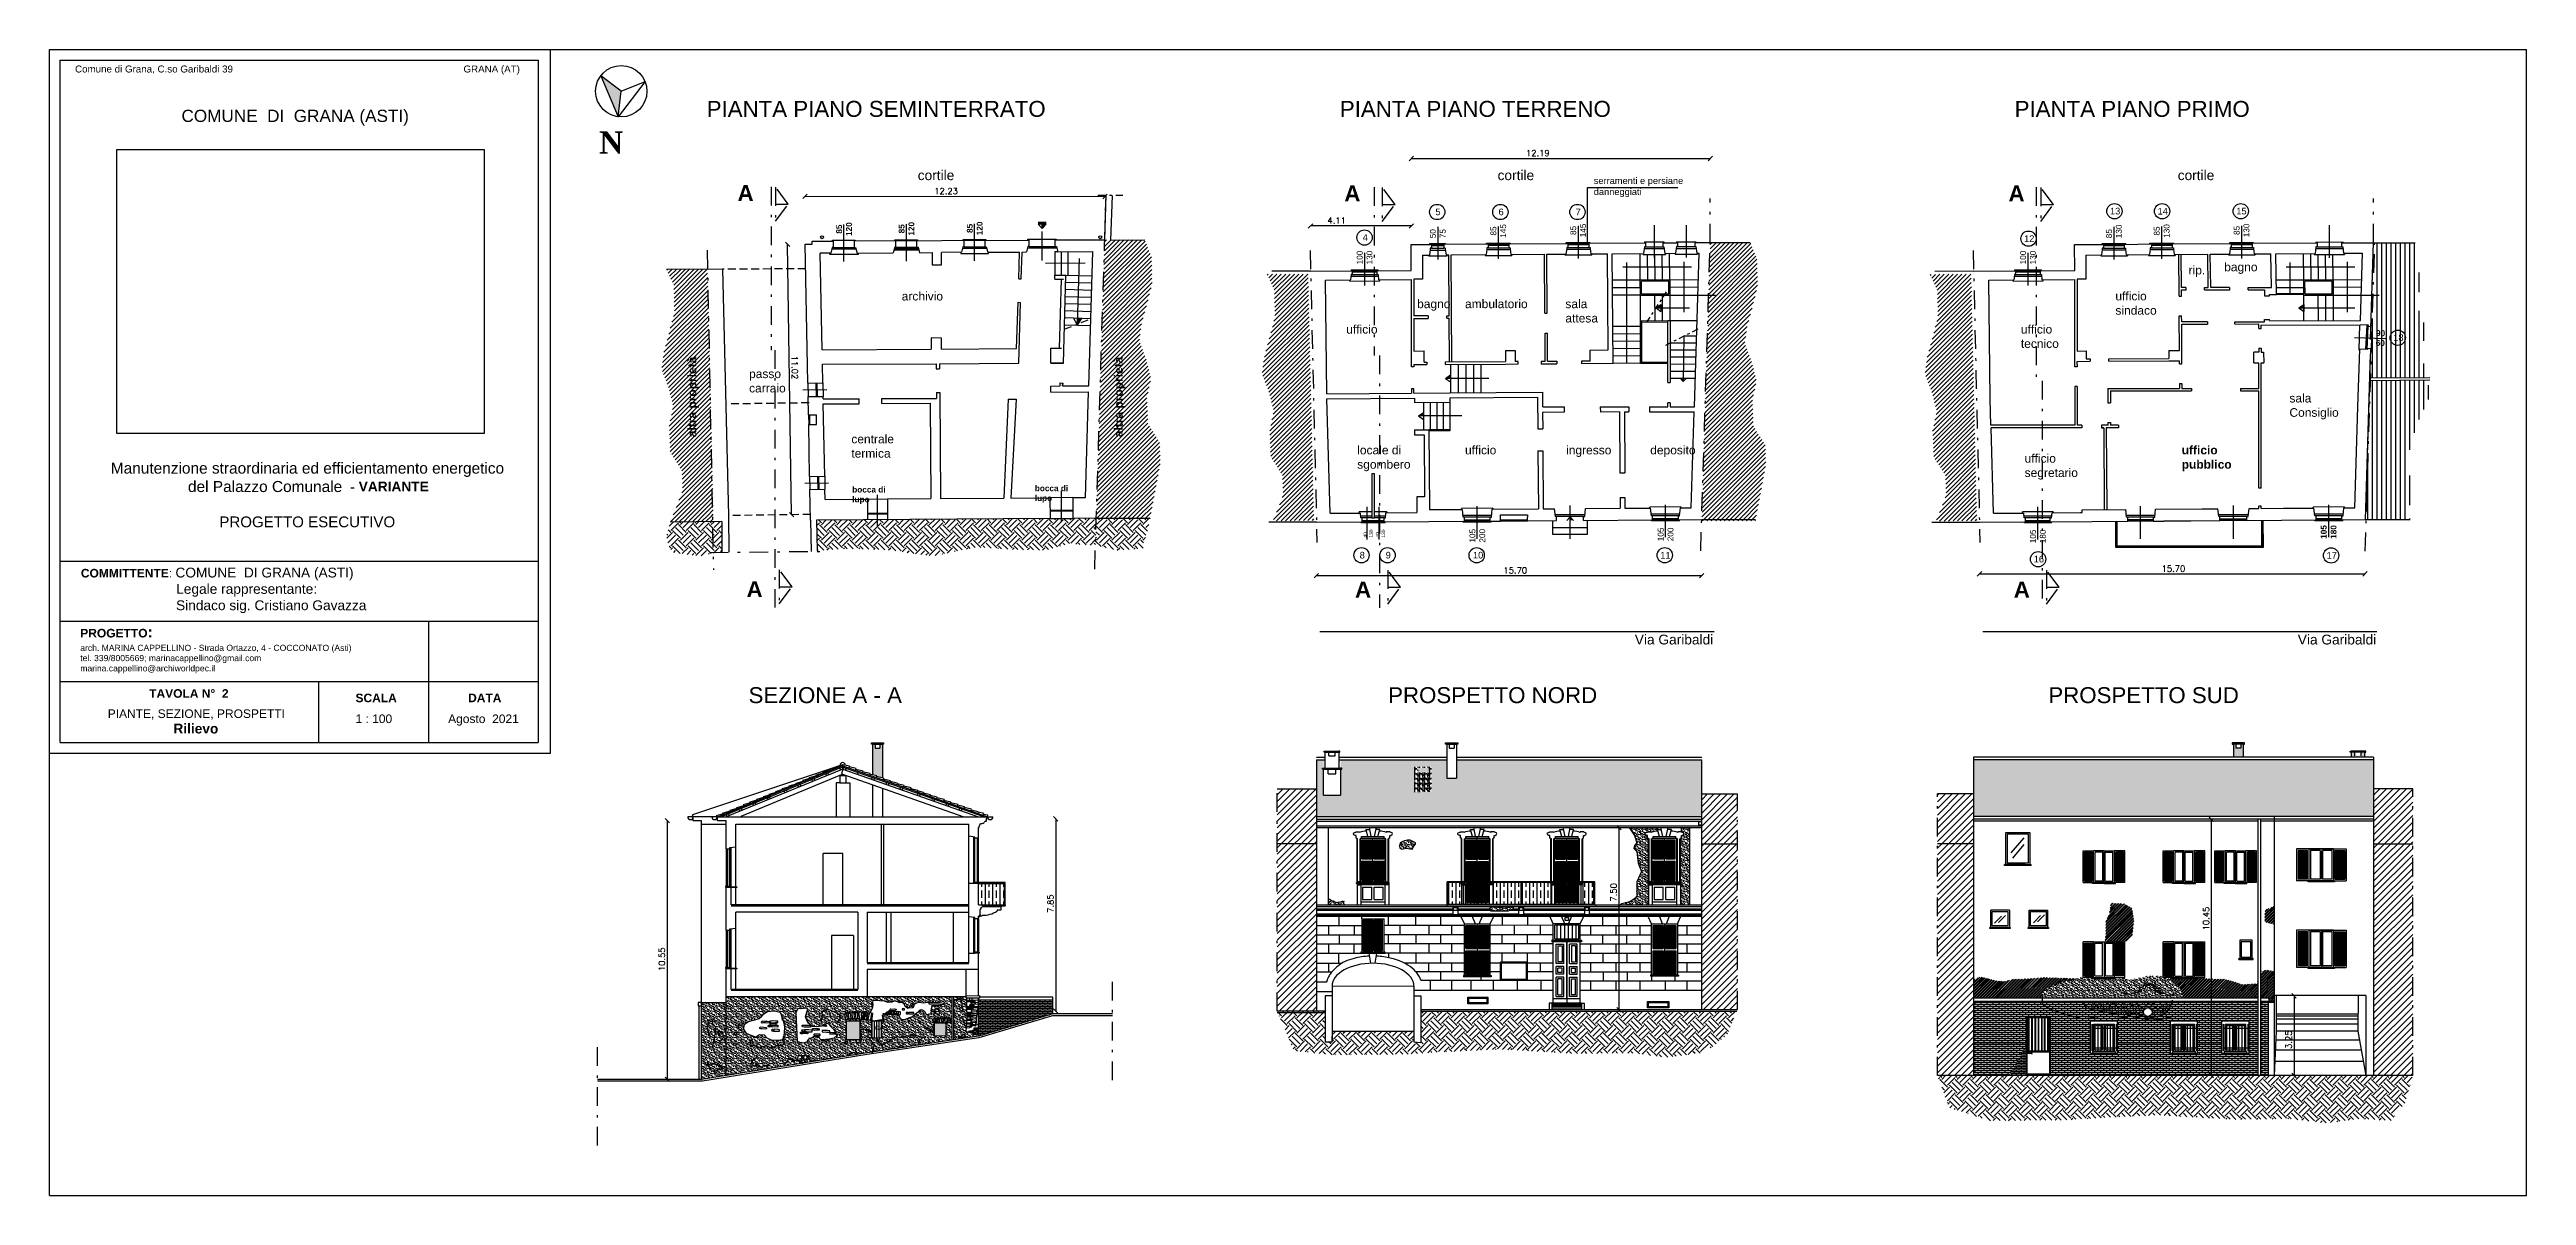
# Model space of a CAD drawing. Header units: millimetres. Extents: x 2032 to 2133, y 894 to 941.
import ezdxf

# ---------------------------------------------------------------- set-up
doc = ezdxf.new("R2010")
doc.units = ezdxf.units.MM
for name, pattern in [('NASCOSTA', [9.525, 6.35, -3.175]), ('TRATTEGGIATA', [19.05, 12.7, -6.35]), ('TRATTOPUNTO', [25.4, 12.7, -6.35, 0, -6.35])]:
    doc.linetypes.add(name, pattern=pattern)
for name, color, linetype in [('alberi', 57, 'Continuous'), ('linee rosse spesse', 145, 'Continuous'), ('MURI', 6, 'Continuous'), ('muri sez', 6, 'Continuous'), ('MURILEGGERI', 8, 'Continuous'), ('proiez lontane', 3, 'Continuous'), ('proiezione', 4, 'Continuous'), ('proiezioni', 4, 'Continuous'), ('PROSPETTI', 4, 'Continuous'), ('quuqqquq', 50, 'Continuous'), ('retini-viste', 253, 'Continuous'), ('TEGOLENERE', 250, 'Continuous'), ('tiranti', 244, 'Continuous'), ('vetro', 152, 'Continuous'), ('viste1', 251, 'Continuous')]:
    doc.layers.add(name, color=color, linetype=linetype)
doc.layers.get('0').off()
doc.styles.get("Standard").update_dxf_attribs({"font": 'txt.shx'})
doc.dimstyles.new('STANDARD$0', dxfattribs={"dimtxt": 0.25, "dimasz": 0.18, "dimexe": 0.18, "dimexo": 0.0625, "dimgap": 0.09, "dimtad": 1, "dimzin": 0, "dimdsep": 46, "dimtxsty": 'Standard', "dimblk1": 'OBLIQUE', "dimblk2": 'OBLIQUE', "dimsah": 1, "dimcen": 0.09, "dimse1": 1, "dimse2": 1, "dimazin": 0, "dimtfac": 1, "dimtofl": 0, "dimtmove": 1, "dimatfit": 3, "dimldrblk": 'OBLIQUE', "dimfxl": 1, "dimtolj": 1, "dimtzin": 0, "dimarcsym": 0})
pattern_1 = [(45, (0, -55.70323), (-0.134703842, 0.134703842), [])]
pattern_2 = [(45, (0, -55.70323), (3e-17, 0.42426407), [0.075, -0.225]), (45, (-0.0106, -55.45928), (3e-17, 0.42426407), [0.075, -0.225]), (135, (-0.05303, -55.60777), (-0.42426407, 6e-17), [0.075, -0.225]), (135, (-0.04243, -55.44867), (-0.42426407, 6e-17), [0.075, -0.225]), (90, (-0.10607, -55.5123), (-0.212132034, 0.212132034), [0.075, -0.34926407]), (180, (0.11667, -55.58656), (-0.212132034, -0.212132034), [0.075, -0.34926407]), (71.565051, (-0.0106, -55.58656), (0.212132034, 0.2121320344), [0.075, -0.595820393]), (71.565051, (-0.02121, -55.38503), (0.212132034, 0.2121320344), [0.075, -0.595820393]), (108.434949, (0.14849, -55.55474), (-0.212132034, 0.212132034), [0.075, -0.595820393]), (108.434949, (-0.04243, -55.55474), (-0.212132034, 0.212132034), [0.075, -0.595820393]), (108.434949, (0.08485, -55.53352), (-0.212132034, 0.212132034), [0.075, -0.595820393]), (161.565051, (-0.11667, -55.58656), (-0.2121320344, 0.212132034), [0.075, -0.595820393]), (198.434949, (0.0106, -55.62898), (-0.212132034, -0.212132034), [0.075, -0.595820393])]
pattern_3 = [(180, (20.45306, -24.147177), (-7e-18, -0.0396875), [])]
pattern_4 = [(45, (0.26366, -53.59545), (6e-17, 0.62861793), [0.4445, -0.4445]), (45, (0.1458, -53.4776), (6e-17, 0.62861793), [0.4445, -0.4445]), (45, (0.02793, -53.3597), (6e-17, 0.62861793), [0.4445, -0.4445]), (135, (0.02793, -53.28114), (-0.62861793, 6e-17), [0.4445, -0.4445]), (135, (0.1458, -53.16327), (-0.62861793, 6e-17), [0.4445, -0.4445]), (135, (0.26366, -53.0454), (-0.62861793, 6e-17), [0.4445, -0.4445])]
pattern_5 = [(45, (0.26366, -53.59545), (-0.089802561, 0.089802561), [])]
pattern_6 = [(90, (0.26366, -53.59545), (-0.3, 6e-17), []), (90, (0.4132, -53.4459), (-0.3, 6e-17), [0.3, -0.15])]
pattern_7 = [(180, (-28.50597, -24.147177), (-7e-18, -0.0396875), [])]
pattern_8 = [(45, (0.26366, -53.59545), (3e-17, 0.42426407), [0.075, -0.225]), (45, (0.25305, -53.3515), (3e-17, 0.42426407), [0.075, -0.225]), (135, (0.21063, -53.5), (-0.42426407, 6e-17), [0.075, -0.225]), (135, (0.22123, -53.3409), (-0.42426407, 6e-17), [0.075, -0.225]), (90, (0.1576, -53.40453), (-0.212132034, 0.212132034), [0.075, -0.34926407]), (180, (0.38033, -53.47878), (-0.212132034, -0.212132034), [0.075, -0.34926407]), (71.565051, (0.25305, -53.47878), (0.212132034, 0.2121320344), [0.075, -0.595820393]), (71.565051, (0.24245, -53.27725), (0.212132034, 0.2121320344), [0.075, -0.595820393]), (108.434949, (0.41215, -53.44696), (-0.212132034, 0.212132034), [0.075, -0.595820393]), (108.434949, (0.22123, -53.44696), (-0.212132034, 0.212132034), [0.075, -0.595820393]), (108.434949, (0.34851, -53.42574), (-0.212132034, 0.212132034), [0.075, -0.595820393]), (161.565051, (0.14699, -53.47878), (-0.2121320344, 0.212132034), [0.075, -0.595820393]), (198.434949, (0.27427, -53.5212), (-0.212132034, -0.212132034), [0.075, -0.595820393])]
pattern_9 = [(0, (0, -111.40646), (0.2, 0.2), [0.064, -0.136]), (125.2176, (0.192, -111.386457), (1.400000232704, -1.999999833305), [0.0416174, -4.1201132]), (160.71, (0.168, -111.352457), (3.400001036846, -1.199997298804), [0.0423792, -4.1955448]), (199.29, (0.128, -111.338457), (-3.400001036846, -1.199997298804), [0.0423792, -4.1955448]), (234.7824, (0.088, -111.352457), (-1.400000232704, -1.999999833305), [0.0416174, -4.1201132]), (270, (0.064, -111.38646), (0.2, -0.2), [0.02, -0.18]), (90, (0.192, -111.40646), (-0.2, 0.2), [0.02, -0.18]), (0, (0, -111.39846), (0.2, 0.2), [0.056, -0.144]), (126.3844, (0.2, -111.382457), (2.200002583367, -2.999998110572), [0.0472016, -4.6729678]), (162.3499, (0.172, -111.344457), (-3.800000563887, 1.199998371432), [0.0461736, -4.571185]), (197.6501, (0.128, -111.330457), (3.800000563887, 1.199998371432), [0.0461736, -4.571185]), (233.6156, (0.084, -111.344457), (-2.200002583367, -2.999998110572), [0.0472016, -4.6729678]), (270, (0.056, -111.38246), (0.2, -0.2), [0.016, -0.184]), (90, (0.2, -111.39846), (-0.2, 0.2), [0.016, -0.184]), (0, (0.192, -111.39846), (0.2, 0.2), [0.008, -0.192]), (87.3974, (0.056, -111.382457), (-0.2000028384, -4.199999863916), [0.1761818, -4.2283614]), (92.6026, (0.2, -111.382457), (-0.2000028384, 4.199999863916), [0.1761818, -4.2283614]), (0, (0.192, -111.40646), (0.2, 0.2), [0.008, -0.192])]

msp = doc.modelspace()

# ---------------------------------------------------------------- texts
at = {"layer": 'proiezione', "char_height": 0.65, "width": 13.90035, "attachment_point": 1}
for s, insert in [('{\\f@Arial Unicode MS|b0|i0|c0|p34;PIANTA PIANO SEMINTERRATO}', (2059.198, 938.91)), ('{\\f@Arial Unicode MS|b0|i0|c0|p34;PIANTA PIANO TERRENO}', (2085.019, 938.91)), ('{\\f@Arial Unicode MS|b0|i0|c0|p34;PIANTA PIANO PRIMO}', (2112.535, 938.91)), ('{\\f@Arial Unicode MS|b0|i0|c0|p34;SEZIONE A - A}', (2060.904, 914.998)), ('{\\f@Arial Unicode MS|b0|i0|c0|p34;PROSPETTO NORD}', (2086.986, 914.998)), ('{\\f@Arial Unicode MS|b0|i0|c0|p34;PROSPETTO SUD}', (2113.909, 914.998))]:
    msp.add_mtext(s, dxfattribs=dict(at, insert=insert))
at = {"layer": 'proiezioni', "linetype": 'Continuous'}
for s, insert, char_height, width, attachment_point in [('{\\fTimes New Roman|b1|i0|c0|p18;N}', (2054.811, 937.664), 0.9, 1.65694, 1), ('{\\f@Arial Unicode MS|b1|i0|c0|p34;A}', (2060.457, 935.477), 0.65, 1.65694, 1), ('{\\f@Arial Unicode MS|b0|i0|c0|p34;cortile}', (2067.805, 935.673), 0.4, 7.97735, 7), ('{\\f@Arial Unicode MS|b1|i0|c0|p34;A}', (2085.2, 935.463), 0.65, 1.65694, 1), ('{\\f@Arial Unicode MS|b0|i0|c0|p34;cortile}', (2091.45, 935.673), 0.4, 7.97735, 7), ('{\\f@Arial Unicode MS|b0|i0|c0|p34;serramenti e persiane danneggiati}', (2095.372, 934.989), 0.27, 4.26714, 7), ('{\\f@Arial Unicode MS|b1|i0|c0|p34;A}', (2112.283, 935.463), 0.65, 1.65694, 1), ('{\\f@Arial Unicode MS|b0|i0|c0|p34;cortile}', (2119.185, 935.673), 0.4, 7.97735, 7), ('{\\f@Arial Unicode MS|b0|i0|c0|p34;5}', (2088.915, 934.245), 0.27, 7.97735, 7), ('{\\f@Arial Unicode MS|b0|i0|c0|p34;6}', (2091.488, 934.245), 0.27, 7.97735, 7), ('{\\f@Arial Unicode MS|b0|i0|c0|p34;7}', (2094.63, 934.245), 0.27, 7.97735, 7), ('{\\f@Arial Unicode MS|b0|i0|c0|p34;13}', (2116.422, 934.276), 0.27, 7.97735, 7), ('{\\f@Arial Unicode MS|b0|i0|c0|p34;14}', (2118.364, 934.276), 0.27, 7.97735, 7), ('{\\f@Arial Unicode MS|b0|i0|c0|p34;15}', (2121.573, 934.276), 0.27, 7.97735, 7), ('{\\f@Arial Unicode MS|b0|i0|c0|p34;4}', (2085.949, 933.204), 0.27, 7.97735, 7), ('{\\f@Arial Unicode MS|b0|i0|c0|p34;12}', (2112.918, 933.158), 0.27, 7.97735, 7), ('{\\f@Arial Unicode MS|b0|i0|c0|p34;18}', (2127.975, 929.117), 0.27, 7.97735, 7), ('{\\f@Arial Unicode MS|b0|i0|c0|p34;8}', (2085.825, 920.244), 0.27, 7.97735, 7), ('{\\f@Arial Unicode MS|b0|i0|c0|p34;9}', (2086.886, 920.244), 0.27, 7.97735, 7), ('{\\f@Arial Unicode MS|b0|i0|c0|p34;10}', (2090.446, 920.244), 0.27, 7.97735, 7), ('{\\f@Arial Unicode MS|b0|i0|c0|p34;11}', (2098.085, 920.244), 0.27, 7.97735, 7), ('{\\f@Arial Unicode MS|b0|i0|c0|p34;16}', (2113.311, 920.083), 0.27, 7.97735, 7), ('{\\f@Arial Unicode MS|b0|i0|c0|p34;17}', (2125.255, 920.238), 0.27, 7.97735, 7), ('{\\f@Arial Unicode MS|b1|i0|c0|p34;A}', (2060.823, 919.32), 0.65, 1.65694, 1), ('{\\f@Arial Unicode MS|b1|i0|c0|p34;A}', (2085.636, 919.305), 0.65, 1.65694, 1), ('{\\f@Arial Unicode MS|b1|i0|c0|p34;A}', (2112.498, 919.305), 0.65, 1.65694, 1), ('{\\f@Arial Unicode MS|b0|i0|c0|p34;Via Garibaldi}', (2097.045, 916.736), 0.4, 7.97735, 7), ('{\\f@Arial Unicode MS|b0|i0|c0|p34;Via Garibaldi}', (2124.08, 916.735), 0.4, 7.97735, 7), ('{\\f@Arial Unicode MS|b0|i0|c0|p34;GAS}', (2066.047, 901.191), 0.18, 1.65694, 1)]:
    msp.add_mtext(s, dxfattribs=dict(at, insert=insert, char_height=char_height, width=width, attachment_point=attachment_point))
at = {"layer": 'PROSPETTI', "linetype": 'Continuous', "attachment_point": 1}
for s, insert, char_height, width in [('{\\f@Arial Unicode MS|b0|i0|c0|p34;Comune di Grana, C.so Garibaldi 39                                                                                     GRANA (AT)}', (2033.441, 940.354), 0.285, 18.6972), ('{\\f@Arial Unicode MS|b0|i0|c0|p34;COMUNE  DI  GRANA (ASTI)}', (2037.781, 938.55), 0.5, 19.5061), ('{\\f@Arial Unicode MS|b0|i0|c0|p34;bagno}', (2121.079, 932.31), 0.35, 2.00837), ('{\\f@Arial Unicode MS|b0|i0|c0|p34;rip.}', (2119.628, 932.183), 0.35, 2.00837), ('{\\f@Arial Unicode MS|b0|i0|c0|p34;archivio}', (2067.152, 931.12), 0.35, 3.82258), ('{\\f@Arial Unicode MS|b0|i0|c0|p34;bagno}', (2088.168, 930.807), 0.35, 2.00837), ('{\\f@Arial Unicode MS|b0|i0|c0|p34;ambulatorio}', (2090.121, 930.807), 0.35, 2.00837), ('{\\f@Arial Unicode MS|b0|i0|c0|p34;sala attesa}', (2094.214, 930.807), 0.35, 2.00837), ('{\\f@Arial Unicode MS|b0|i0|c0|p34;ufficio\\Psindaco}', (2116.642, 931.124), 0.35, 2.00837), ('{\\f@Arial Unicode MS|b0|i0|c0|p34;ufficio}', (2085.278, 929.77), 0.35, 2.00837), ('{\\f@Arial Unicode MS|b0|i0|c0|p34;ufficio\\Ptecnico}', (2112.788, 929.77), 0.35, 2.00837), ('{\\f@Arial Unicode MS|b0|i0|c0|p34;passo carraio}', (2060.927, 927.954), 0.35, 2.00837), ('{\\f@Arial Unicode MS|b0|i0|c0|p34;sala Consiglio}', (2123.739, 926.96), 0.35, 2.00837), ('{\\f@Arial Unicode MS|b0|i0|c0|p34;centrale termica}', (2065.096, 925.294), 0.35, 2.00837), ('{\\f@Arial Unicode MS|b0|i0|c0|p34;locale di sgombero}', (2085.725, 924.844), 0.35, 2.00837), ('{\\f@Arial Unicode MS|b0|i0|c0|p34;ufficio}', (2090.121, 924.844), 0.35, 2.00837), ('{\\f@Arial Unicode MS|b0|i0|c0|p34;ingresso}', (2094.243, 924.844), 0.35, 2.00837), ('{\\f@Arial Unicode MS|b0|i0|c0|p34;deposito}', (2097.673, 924.844), 0.35, 2.00837), ('{\\f@Arial Unicode MS|b0|i0|c0|p34;ufficio\\Psegretario}', (2112.941, 924.505), 0.35, 2.00837), ('{\\f@Arial Unicode MS|b1|i0|c0|p34;ufficio\\Ppubblico}', (2119.346, 924.844), 0.35, 2.00837), ('\\A1;\\pi0.38738;{\\f@Arial Unicode MS|b0|i0|c0|p34;\\H1.0714x;Manutenzione straordinaria ed efficientamento energetico  \\P\\pi3.5338;del Palazzo Comunale\\fTimes New Roman|b1|i0|c0|p18; \\H0.88889x; - \\f@Arial Unicode MS|b1|i0|c0|p34;VARIANTE\\fTimes New Roman|b1|i0|c0|p18;  \\H1.05x;           \\H0.83334x;\\P\\pi0;\\H1.2x;                       }', (2034.512, 924.158), 0.42, 16.74473), ('{\\f@Arial Unicode MS|b1|i0|c0|p34;bocca di lupo}', (2065.133, 923.178), 0.24, 2.00837), ('{\\f@Arial Unicode MS|b1|i0|c0|p34;bocca di lupo}', (2072.578, 923.231), 0.24, 2.00837), ('{\\f@Arial Unicode MS|b0|i0|c0|p34;\\H1.2571x;PROGETTO ESECUTIVO\\P\\H0.90913x;\t\t       \\fTimes New Roman|b0|i0|c0|p18;                                }', (2039.325, 921.961), 0.35, 7.13482), ('{\\f@Arial Unicode MS|b1|i0|c0|p34;COMMITTENTE\\f@Arial Unicode MS|b0|i0|c0|p34;: \\H1.1429x;COMUNE  DI GRANA (ASTI) \\P\t\t       Legale rappresentante: \\P                         Sindaco sig. Cristiano Gavazza\\P\\fTimes New Roman|b0|i0|c0|p18;                                }', (2033.678, 919.873), 0.35, 21.5675), ('{\\f@Arial Unicode MS|b1|i0|c0|p34;PROGETTO\\H1.2857x;:\\P\\f@Arial Unicode MS|b0|i0|c0|p34;\\H0.55556x;arch. MARINA CAPPELLINO - Strada Ortazzo, 4 - COCCONATO (Asti)\\Ptel. 339/8005669; marinacappellino@gmail.com\\Pmarina.cappellino@archiworldpec.il}', (2033.654, 917.477), 0.35, 13.6395), ('{\\f@Arial Unicode MS|b0|i0|c0|p34;\\H2x;PIANTE, SEZIONE, PROSPETTI                            \\P      \\H1.1429x;            \\f@Arial Unicode MS|b1|i0|c0|p34;\\C5;Rilievo}', (2034.774, 914.093), 0.175, 7.60878), ('{\\f@Arial Unicode MS|b1|i0|c0|p34;TAVOLA N°  2}', (2036.464, 914.917), 0.35, 7.55574), ('{\\f@Arial Unicode MS|b1|i0|c0|p34;     SCALA\\H0.81429x;\\P\\H0.5614x;\\P\\f@Arial Unicode MS|b0|i0|c0|p34;\\H2.1876x;     1 : 100}', (2044.198, 914.735), 0.35, 3.82258), ('{\\f@Arial Unicode MS|b1|i0|c0|p34;      DATA\\P\\pi2.7609;\\H0.45714x;\\P\\pi0;\\f@Arial Unicode MS|b0|i0|c0|p34;\\H2.1876x;Agosto  2021}', (2048.655, 914.735), 0.35, 5.52183)]:
    msp.add_mtext(s, dxfattribs=dict(at, insert=insert, char_height=char_height, width=width))
for s, insert, char_height, width, rotation in [('{\\f@Arial Unicode MS|b1|i0|c0|p34; 85\\P120}', (2064.478, 933.401), 0.24, 3.82258, 90), ('{\\f@Arial Unicode MS|b1|i0|c0|p34; 85\\P120}', (2067.025, 933.414), 0.24, 3.82258, 90), ('{\\f@Arial Unicode MS|b1|i0|c0|p34; 85\\P120}', (2069.807, 933.43), 0.24, 3.82258, 90), ('{\\f@Arial Unicode MS|b0|i0|c0|p34;50\\P75}', (2088.692, 933.309), 0.24, 3.82258, 90), ('{\\f@Arial Unicode MS|b0|i0|c0|p34; 85\\P145}', (2091.157, 933.325), 0.24, 3.82258, 90), ('{\\f@Arial Unicode MS|b0|i0|c0|p34; 85\\P145}', (2094.414, 933.348), 0.24, 3.82258, 90), ('{\\f@Arial Unicode MS|b0|i0|c0|p34;85\\P130}', (2116.261, 933.309), 0.24, 3.82258, 90), ('{\\f@Arial Unicode MS|b0|i0|c0|p34; 85\\P130}', (2118.209, 933.325), 0.24, 3.82258, 90), ('{\\f@Arial Unicode MS|b0|i0|c0|p34; 85\\P130}', (2121.466, 933.348), 0.24, 3.82258, 90), ('{\\f@Arial Unicode MS|b0|i0|c0|p34;100\\P130}', (2085.706, 932.242), 0.24, 3.82258, 90), ('{\\f@Arial Unicode MS|b0|i0|c0|p34;100\\P130}', (2112.757, 932.242), 0.24, 3.82258, 90), ('{\\f@Arial Unicode MS|b1|i0|c0|p34;90\\P60}', (2127.275, 929.562), 0.24, 3.82258, 358.27352), ('{\\f@Arial Unicode MS|b1|i0|c0|p34;altra proprietà}', (2058.426, 925.191), 0.35, 4.2098, 90), ('{\\f@Arial Unicode MS|b1|i0|c0|p34;altra proprietà}', (2075.815, 925.191), 0.35, 4.2098, 90), ('{\\f@Arial Unicode MS|b0|i0|c0|p34;40\\P130}', (2085.986, 921.101), 0.14, 3.82258, 90), ('{\\f@Arial Unicode MS|b0|i0|c0|p34;40\\P130}', (2086.486, 921.1), 0.14, 3.82258, 90), ('{\\f@Arial Unicode MS|b0|i0|c0|p34;105\\P200}', (2090.304, 920.895), 0.24, 3.82258, 90), ('{\\f@Arial Unicode MS|b0|i0|c0|p34;105\\P200}', (2097.98, 920.95), 0.24, 3.82258, 90), ('{\\f@Arial Unicode MS|b0|i0|c0|p34;105\\P180}', (2113.162, 920.868), 0.24, 3.82258, 90), ('{\\f@Arial Unicode MS|b1|i0|c0|p34;105\\P180}', (2125.017, 921.048), 0.24, 3.82258, 90)]:
    msp.add_mtext(s, dxfattribs=dict(at, insert=insert, char_height=char_height, width=width, rotation=rotation))

# ---------------------------------------------------------------- blocks, each defined once
blk = doc.blocks.new('_Oblique')
at = {"color": 0, "linetype": 'ByBlock', "lineweight": -2}
blk.add_line((-0.5, -0.5), (0.5, 0.5), dxfattribs=at)
blk = doc.blocks.new('*D30')
at = {"layer": 'Defpoints', "color": 0}
for p in [(2058.65, 909.55), (2057.59, 899), (2058.65, 899)]:
    blk.add_point(p, dxfattribs=at)
at = {"layer": 'quuqqquq', "color": 0, "lineweight": -2}
blk.add_line((2057.59, 909.55), (2057.59, 899), dxfattribs=at)
at = {"layer": 'quuqqquq', "color": 0, "lineweight": -2, "xscale": 0.18, "yscale": 0.18, "zscale": 0.18}
for p, rotation in [((2057.59, 909.55), 90), ((2057.59, 899), 270)]:
    blk.add_blockref('_Oblique', p, dxfattribs=dict(at, rotation=rotation))
at = {"layer": 'quuqqquq', "color": 0, "insert": (2057.37, 903.9), "char_height": 0.25, "attachment_point": 5, "rotation": 90}
blk.add_mtext('\\A1;10.55', dxfattribs=at)
blk = doc.blocks.new('*D22')
at = {"layer": 'Defpoints', "color": 0}
for p in [(2096.5, 909.27), (2096.4, 901.84), (2096.5, 901.84)]:
    blk.add_point(p, dxfattribs=at)
at = {"layer": 'quuqqquq', "color": 0, "lineweight": -2}
blk.add_line((2096.4, 909.27), (2096.4, 901.84), dxfattribs=at)
at = {"layer": 'quuqqquq', "color": 0, "lineweight": -2, "xscale": 0.18, "yscale": 0.18, "zscale": 0.18}
for p, rotation in [((2096.4, 909.27), 90), ((2096.4, 901.84), 270)]:
    blk.add_blockref('_Oblique', p, dxfattribs=dict(at, rotation=rotation))
at = {"layer": 'quuqqquq', "color": 0, "insert": (2096.18, 906.63), "char_height": 0.25, "attachment_point": 5, "rotation": 90}
blk.add_mtext('\\A1;7.50', dxfattribs=at)
blk = doc.blocks.new('*D23')
at = {"layer": 'Defpoints', "color": 0}
for p in [(2084.06, 921.73), (2099.77, 921.84), (2099.77, 919.55)]:
    blk.add_point(p, dxfattribs=at)
at = {"layer": 'quuqqquq', "color": 0, "lineweight": -2}
blk.add_line((2084.06, 919.55), (2099.77, 919.55), dxfattribs=at)
at = {"layer": 'quuqqquq', "color": 0, "lineweight": -2, "xscale": 0.18, "yscale": 0.18, "zscale": 0.18, "rotation": 180}
blk.add_blockref('_Oblique', (2084.06, 919.55), dxfattribs=at)
at = {"layer": 'quuqqquq', "color": 0, "lineweight": -2, "xscale": 0.18, "yscale": 0.18, "zscale": 0.18}
blk.add_blockref('_Oblique', (2099.77, 919.55), dxfattribs=at)
at = {"layer": 'quuqqquq', "color": 0, "insert": (2092.17, 919.76), "char_height": 0.25, "attachment_point": 5}
blk.add_mtext('\\A1;15.70', dxfattribs=at)
blk = doc.blocks.new('*D20')
at = {"layer": 'Defpoints', "color": 0}
for p in [(2070.29, 909.63), (2070.29, 901.79), (2073.43, 901.79)]:
    blk.add_point(p, dxfattribs=at)
at = {"layer": 'quuqqquq', "color": 0, "lineweight": -2}
blk.add_line((2073.43, 909.63), (2073.43, 901.79), dxfattribs=at)
at = {"layer": 'quuqqquq', "color": 0, "lineweight": -2, "xscale": 0.18, "yscale": 0.18, "zscale": 0.18}
for p, rotation in [((2073.43, 909.63), 90), ((2073.43, 901.79), 270)]:
    blk.add_blockref('_Oblique', p, dxfattribs=dict(at, rotation=rotation))
at = {"layer": 'quuqqquq', "color": 0, "insert": (2073.22, 906.17), "char_height": 0.25, "attachment_point": 5, "rotation": 90}
blk.add_mtext('\\A1;7.85', dxfattribs=at)
blk = doc.blocks.new('*D24')
at = {"layer": 'Defpoints', "color": 0}
for p in [(2062.5, 933.06), (2063.22, 933.07), (2063.37, 922.04)]:
    blk.add_point(p, dxfattribs=at)
at = {"layer": 'quuqqquq', "color": 0, "lineweight": -2}
blk.add_line((2062.66, 922.03), (2062.5, 933.06), dxfattribs=at)
at = {"layer": 'quuqqquq', "color": 0, "lineweight": -2, "xscale": 0.18, "yscale": 0.18, "zscale": 0.18}
for p, rotation in [((2062.5, 933.06), 90.79982233616211), ((2062.66, 922.03), 270.7998223361621)]:
    blk.add_blockref('_Oblique', p, dxfattribs=dict(at, rotation=rotation))
at = {"layer": 'quuqqquq', "color": 0, "insert": (2062.79, 928.04), "char_height": 0.25, "attachment_point": 5, "rotation": 270.7998}
blk.add_mtext('\\A1;11.02', dxfattribs=at)
blk = doc.blocks.new('*D21')
at = {"layer": 'Defpoints', "color": 0}
for p in [(2063.21, 934.79), (2075.44, 935.01), (2075.44, 934.78)]:
    blk.add_point(p, dxfattribs=at)
at = {"layer": 'quuqqquq', "color": 0, "lineweight": -2}
blk.add_line((2063.21, 935.02), (2075.44, 935.01), dxfattribs=at)
at = {"layer": 'quuqqquq', "color": 0, "lineweight": -2, "xscale": 0.18, "yscale": 0.18, "zscale": 0.18}
for p, rotation in [((2063.21, 935.02), 179.9723007610343), ((2075.44, 935.01), 359.9723007610344)]:
    blk.add_blockref('_Oblique', p, dxfattribs=dict(at, rotation=rotation))
at = {"layer": 'quuqqquq', "color": 0, "insert": (2068.96, 935.23), "char_height": 0.25, "attachment_point": 5, "rotation": 359.9723}
blk.add_mtext('\\A1;12.23', dxfattribs=at)
blk = doc.blocks.new('*D25')
at = {"layer": 'Defpoints', "color": 0}
for p in [(2100.12, 936.56), (2087.93, 933.05), (2100.12, 933.14)]:
    blk.add_point(p, dxfattribs=at)
at = {"layer": 'quuqqquq', "color": 0, "lineweight": -2}
blk.add_line((2087.93, 936.56), (2100.12, 936.56), dxfattribs=at)
at = {"layer": 'quuqqquq', "color": 0, "lineweight": -2, "xscale": 0.18, "yscale": 0.18, "zscale": 0.18, "rotation": 180}
blk.add_blockref('_Oblique', (2087.93, 936.56), dxfattribs=at)
at = {"layer": 'quuqqquq', "color": 0, "lineweight": -2, "xscale": 0.18, "yscale": 0.18, "zscale": 0.18}
blk.add_blockref('_Oblique', (2100.12, 936.56), dxfattribs=at)
at = {"layer": 'quuqqquq', "color": 0, "insert": (2093.09, 936.78), "char_height": 0.25, "attachment_point": 5}
blk.add_mtext('\\A1;12.19', dxfattribs=at)
blk = doc.blocks.new('*D26')
at = {"layer": 'Defpoints', "color": 0}
for p in [(2083.82, 933.81), (2083.82, 931.97), (2087.93, 931.99)]:
    blk.add_point(p, dxfattribs=at)
at = {"layer": 'quuqqquq', "color": 0, "lineweight": -2}
blk.add_line((2087.93, 933.81), (2083.82, 933.81), dxfattribs=at)
at = {"layer": 'quuqqquq', "color": 0, "lineweight": -2, "xscale": 0.18, "yscale": 0.18, "zscale": 0.18, "rotation": 180}
blk.add_blockref('_Oblique', (2083.82, 933.81), dxfattribs=at)
at = {"layer": 'quuqqquq', "color": 0, "lineweight": -2, "xscale": 0.18, "yscale": 0.18, "zscale": 0.18}
blk.add_blockref('_Oblique', (2087.93, 933.81), dxfattribs=at)
at = {"layer": 'quuqqquq', "color": 0, "insert": (2084.89, 934.03), "char_height": 0.25, "attachment_point": 5}
blk.add_mtext('\\A1;4.11', dxfattribs=at)
blk = doc.blocks.new('*D27')
at = {"layer": 'Defpoints', "color": 0}
for p in [(2111.1, 921.72), (2126.82, 921.84), (2126.82, 919.62)]:
    blk.add_point(p, dxfattribs=at)
at = {"layer": 'quuqqquq', "color": 0, "lineweight": -2}
blk.add_line((2111.1, 919.62), (2126.82, 919.62), dxfattribs=at)
at = {"layer": 'quuqqquq', "color": 0, "lineweight": -2, "xscale": 0.18, "yscale": 0.18, "zscale": 0.18, "rotation": 180}
blk.add_blockref('_Oblique', (2111.1, 919.62), dxfattribs=at)
at = {"layer": 'quuqqquq', "color": 0, "lineweight": -2, "xscale": 0.18, "yscale": 0.18, "zscale": 0.18}
blk.add_blockref('_Oblique', (2126.82, 919.62), dxfattribs=at)
at = {"layer": 'quuqqquq', "color": 0, "insert": (2119.01, 919.83), "char_height": 0.25, "attachment_point": 5}
blk.add_mtext('\\A1;15.70', dxfattribs=at)
blk = doc.blocks.new('*D28')
at = {"layer": 'Defpoints', "color": 0}
for p in [(2120.51, 909.61), (2120.51, 899.16), (2120.55, 899.16)]:
    blk.add_point(p, dxfattribs=at)
at = {"layer": 'quuqqquq', "color": 0, "lineweight": -2}
blk.add_line((2120.55, 909.61), (2120.55, 899.16), dxfattribs=at)
at = {"layer": 'quuqqquq', "color": 0, "lineweight": -2, "xscale": 0.18, "yscale": 0.18, "zscale": 0.18}
for p, rotation in [((2120.55, 909.61), 90), ((2120.55, 899.16), 270)]:
    blk.add_blockref('_Oblique', p, dxfattribs=dict(at, rotation=rotation))
at = {"layer": 'quuqqquq', "color": 0, "insert": (2120.34, 905.56), "char_height": 0.25, "attachment_point": 5, "rotation": 90}
blk.add_mtext('\\A1;10.45', dxfattribs=at)
blk = doc.blocks.new('*D29')
at = {"layer": 'Defpoints', "color": 0}
for p in [(2123.2, 902.41), (2123.12, 899.16), (2123.93, 899.16)]:
    blk.add_point(p, dxfattribs=at)
at = {"layer": 'quuqqquq', "color": 0, "lineweight": -2}
blk.add_line((2123.93, 902.41), (2123.93, 899.16), dxfattribs=at)
at = {"layer": 'quuqqquq', "color": 0, "lineweight": -2, "xscale": 0.18, "yscale": 0.18, "zscale": 0.18}
for p, rotation in [((2123.93, 902.41), 90), ((2123.93, 899.16), 270)]:
    blk.add_blockref('_Oblique', p, dxfattribs=dict(at, rotation=rotation))
at = {"layer": 'quuqqquq', "color": 0, "insert": (2123.71, 900.62), "char_height": 0.25, "attachment_point": 5, "rotation": 90}
blk.add_mtext('\\A1;3.25', dxfattribs=at)

# ---------------------------------------------------------------- dimensions: what is measured, and where the dimension line sits
at = {"layer": 'quuqqquq'}
for base, p1, p2, picture, middle in [((2100.12, 936.561), (2087.927, 933.052), (2100.12, 933.137), '*D25', (2093.093, 936.561)), ((2083.824, 933.814), (2087.931, 931.991), (2083.824, 931.972), '*D26', (2084.895, 933.814))]:
    dim = msp.add_linear_dim(base=base, p1=p1, p2=p2, dimstyle='STANDARD$0', dxfattribs=at)
    dim.commit()
    dim.dimension.update_dxf_attribs({"geometry": picture, "text_midpoint": middle, "dimtype": 160})
for base, p1, p2, angle, picture, middle, dimtype in [((2075.44, 935.011), (2063.208, 934.79), (2075.44, 934.784), 359.9723, '*D21', (2068.965, 935.014), 161), ((2062.503, 933.057), (2063.373, 922.044), (2063.219, 933.067), 90.79982, '*D24', (2062.573, 928.036), 161), ((2057.587, 898.998), (2058.652, 909.548), (2058.652, 898.998), 90, '*D30', (2057.587, 903.9), 160), ((2120.552, 899.159), (2120.505, 909.609), (2120.505, 899.159), 90, '*D28', (2120.552, 905.563), 160), ((2123.92926, 899.15923), (2123.19869, 902.41417), (2123.11941, 899.15923), 90, '*D29', (2123.92926, 900.61803), 160)]:
    dim = msp.add_linear_dim(base=base, p1=p1, p2=p2, angle=angle, dimstyle='STANDARD$0', dxfattribs=at)
    dim.commit()
    dim.dimension.update_dxf_attribs({"geometry": picture, "text_midpoint": middle, "dimtype": dimtype})
for base, p1, p2, picture, middle in [((2099.773, 919.549), (2084.063, 921.729), (2099.773, 921.837), '*D23', (2092.166, 919.549)), ((2126.825, 919.616), (2111.099, 921.717), (2126.825, 921.837), '*D27', (2119.012, 919.616))]:
    dim = msp.add_linear_dim(base=base, p1=p1, p2=p2, text='15.70', dimstyle='STANDARD$0', dxfattribs=at)
    dim.commit()
    dim.dimension.update_dxf_attribs({"geometry": picture, "text_midpoint": middle, "dimtype": 160})
for base, p1, p2, text, picture, middle in [((2073.432, 901.79), (2070.286, 909.631), (2070.286, 901.79), '7.85', '*D20', (2073.432, 906.173)), ((2096.396, 901.843), (2096.496, 909.272), (2096.496, 901.843), '7.50', '*D22', (2096.396, 906.626))]:
    dim = msp.add_linear_dim(base=base, p1=p1, p2=p2, angle=90, text=text, dimstyle='STANDARD$0', dxfattribs=at)
    dim.commit()
    dim.dimension.update_dxf_attribs({"geometry": picture, "text_midpoint": middle, "dimtype": 160})

# ---------------------------------------------------------------- hatches: boundary and pattern name
at = {"layer": 'alberi', "ltscale": 0.0004}
h = msp.add_hatch(dxfattribs=at)
h.set_pattern_fill('GEOL1', color=256, scale=0.3, angle=45, style=0, pattern_type=2)
h.set_pattern_definition(pattern_2)
h.paths.add_polyline_path([(2097.604, 906.997), (2097.588, 906.997), (2097.588, 907.037), (2097.604, 907.037), (2097.604, 908.206), (2097.136, 908.206), (2097.185, 907.826), (2097.317, 907.483), (2097.134, 907.058), (2097.124, 906.724), (2097.134, 906.471), (2097.043, 906.38), (2096.871, 906.259), (2096.679, 906.208), (2096.517, 906.157), (2096.457, 906.119), (2097.604, 906.119)])
h.paths.add_polyline_path([(2097.567, 908.837), (2097.567, 908.907), (2097.567, 908.946), (2097.518, 908.949), (2097.517, 908.967), (2097.478, 908.98), (2097.467, 909.007), (2097.463, 909.03), (2097.477, 909.061), (2097.515, 909.074), (2097.56, 909.083), (2097.56, 909.103), (2097.712, 909.105), (2097.71, 909.077, -0.0872662), (2097.99, 909.132), (2097.973, 909.194), (2098.125, 909.194), (2098.108, 909.272), (2096.811, 909.272), (2097.033, 908.949), (2097.124, 908.656), (2097.033, 908.535), (2097.003, 908.413), (2097.124, 908.302), (2097.136, 908.206), (2097.604, 908.206), (2097.604, 908.837)])
h = msp.add_hatch(dxfattribs=at)
h.set_pattern_fill('GEOL1', color=256, scale=0.3, angle=45, style=0, pattern_type=2)
h.set_pattern_definition(pattern_2)
h.paths.add_polyline_path([(2098.905, 907.037), (2098.922, 907.037), (2098.922, 906.997), (2098.905, 906.997), (2098.905, 906.119), (2099.289, 906.119), (2099.289, 908.206), (2098.905, 908.206)])
h.paths.add_polyline_path([(2098.905, 908.206), (2099.289, 908.206), (2099.289, 909.272), (2098.95, 909.272), (2098.95, 909.093), (2098.95, 909.083), (2098.995, 909.074), (2099.033, 909.061), (2099.047, 909.03), (2099.043, 909.007), (2099.031, 908.98), (2098.993, 908.967), (2098.992, 908.949), (2098.943, 908.946), (2098.943, 908.907), (2098.943, 908.837), (2098.905, 908.837)])
h = msp.add_hatch(dxfattribs=at)
h.set_pattern_fill('GEOL1', color=256, scale=0.3, angle=45, style=0, pattern_type=2)
h.set_pattern_definition(pattern_2)
h.paths.add_polyline_path([(2088.104, 908.654), (2088, 908.707), (2087.882, 908.759), (2087.771, 908.759), (2087.647, 908.733), (2087.562, 908.687), (2087.477, 908.648), (2087.444, 908.524), (2087.457, 908.426), (2087.549, 908.393), (2087.718, 908.426), (2087.96, 908.387), (2088.039, 908.517), (2088.098, 908.596)])
h.paths.add_polyline_path([(2084.76, 906.271), (2084.76, 906.29), (2084.636, 906.31), (2084.623, 906.349), (2084.548, 906.349), (2084.548, 906.119), (2085.214, 906.119), (2085.198, 906.16), (2085.159, 906.193), (2085.185, 906.238), (2085.172, 906.284), (2085.12, 906.264), (2084.969, 906.232), (2084.878, 906.212)])
h = msp.add_hatch(dxfattribs=at)
h.set_pattern_fill('GEOL1', color=256, scale=0.3, angle=45, style=0, pattern_type=2)
h.set_pattern_definition(pattern_2)
h.paths.add_polyline_path([(2091.597, 905.864), (2091.88, 905.864), (2092.073, 905.945), (2092.083, 906.006), (2092.002, 906.036), (2091.749, 905.985), (2091.526, 906.026), (2091.425, 906.036), (2091.202, 906.036), (2091.131, 905.985), (2091.162, 905.904), (2091.192, 905.864), (2091.364, 905.864)])
h = msp.add_hatch(dxfattribs=at)
h.set_pattern_fill('GEOL1', color=256, scale=0.3, angle=45, style=0, pattern_type=2)
h.set_pattern_definition(pattern_2)
h.paths.add_polyline_path([(2118.901, 903.026), (2118.799, 903.121), (2118.762, 903.12), (2118.655, 903.156), (2118.589, 903.156), (2118.589, 903.178), (2118.491, 903.211), (2118.056, 903.229), (2117.512, 903.12), (2117.167, 903.048), (2117.073, 903.12), (2116.566, 903.084), (2115.895, 903.102), (2115.755, 903.12), (2115.713, 903.12), (2115.713, 903.125), (2115.435, 903.16), (2115.328, 903.16), (2115.328, 903.173), (2115.315, 903.175), (2114.681, 903.012), (2114.065, 902.812), (2113.684, 902.595), (2113.666, 902.378), (2113.666, 902.319), (2119.407, 902.319), (2119.3, 902.664), (2119.207, 902.813), (2119.065, 902.898)])
h = msp.add_hatch(dxfattribs=at)
h.set_pattern_fill('GEOL1', color=256, scale=0.3, angle=45, style=0, pattern_type=2)
h.set_pattern_definition(pattern_2)
h.paths.add_polyline_path([(2059.992, 901.534), (2058.992, 901.534), (2058.992, 898.998), (2059.992, 899.159)])
h.paths.add_polyline_path([(2059.992, 902.136), (2058.992, 902.136), (2058.992, 901.534), (2059.992, 901.534)])
h = msp.add_hatch(dxfattribs=at)
h.set_pattern_fill('GEOL1', color=256, scale=0.3, angle=45, style=0, pattern_type=2)
h.set_pattern_definition(pattern_8)
h.paths.add_polyline_path([(2064.96, 901.719), (2065.055, 901.735), (2065.249, 901.739), (2065.573, 901.728), (2065.866, 902.373), (2065.736, 902.373), (2062.62, 902.373), (2062.886, 901.83), (2062.916, 901.89), (2063.021, 901.878), (2063.277, 901.901), (2063.318, 901.861), (2063.277, 901.75), (2063.231, 901.552), (2063.266, 901.441), (2063.33, 901.296), (2063.396, 901.27), (2063.49, 901.169), (2063.693, 901.163), (2063.889, 901.188), (2064.003, 901.27), (2064.142, 901.289), (2064.294, 901.137), (2064.389, 901.036), (2064.483, 900.847), (2064.49, 900.752), (2064.414, 900.708), (2064.389, 900.682), (2064.211, 900.638), (2064.072, 900.55), (2063.908, 900.556), (2063.832, 900.638), (2063.769, 900.739), (2063.598, 900.771), (2063.509, 900.714), (2063.448, 900.688), (2063.89, 899.789), (2064.758, 899.929), (2065.072, 900.623), (2064.902, 900.623), (2064.902, 901.393), (2065.422, 901.393), (2065.453, 901.462), (2065.395, 901.47), (2065.351, 901.47), (2065.351, 901.465), (2065.306, 901.47), (2065.186, 901.47), (2064.96, 901.454), (2064.842, 901.442), (2064.83, 901.711)])
h.paths.add_polyline_path([(2062.602, 899.851), (2062.754, 899.749), (2062.872, 899.783), (2062.923, 899.952), (2063.126, 899.975), (2063.307, 899.935), (2063.453, 899.718), (2063.89, 899.789), (2063.448, 900.688), (2063.421, 900.676), (2063.364, 900.67), (2063.33, 900.597), (2063.289, 900.539), (2063.161, 900.498), (2062.986, 900.516), (2062.893, 900.557), (2062.829, 901.715), (2062.886, 901.83), (2062.62, 902.373), (2061.863, 902.373), (2061.643, 901.752), (2061.676, 901.773), (2061.948, 901.801), (2062.195, 901.741), (2062.251, 901.614), (2062.262, 901.495), (2062.329, 901.343), (2062.371, 901.149), (2062.354, 900.892), (2062.325, 900.737), (2062.287, 900.614), (2062.11, 900.593), (2061.846, 900.596), (2061.669, 900.681), (2061.549, 900.804), (2061.345, 900.822), (2061.304, 900.795), (2060.769, 899.285), (2062.353, 899.54), (2062.421, 899.693), (2062.511, 899.789)])
h.paths.add_polyline_path([(2059.992, 902.373), (2059.992, 899.159), (2060.769, 899.285), (2061.304, 900.795), (2061.264, 900.769), (2061.2, 900.719), (2061.013, 900.793), (2060.823, 900.878), (2060.707, 901.054), (2060.731, 901.213), (2060.78, 901.282), (2060.908, 901.357), (2061.109, 901.414), (2061.334, 901.484), (2061.451, 901.576), (2061.532, 901.681), (2061.643, 901.752), (2061.863, 902.373)])
h = msp.add_hatch(dxfattribs=at)
h.set_pattern_fill('GEOL1', color=256, scale=0.3, angle=45, style=0, pattern_type=2)
h.set_pattern_definition(pattern_8)
h.paths.add_polyline_path([(2068.418, 901.127), (2068.397, 901.192), (2068.405, 901.175), (2068.428, 901.149), (2068.485, 901.269), (2068.484, 901.297), (2068.419, 901.458), (2068.489, 901.502), (2068.585, 901.512), (2068.6, 901.511), (2068.855, 902.051), (2068.73, 902.047), (2068.696, 901.999), (2068.39, 902.007), (2068.388, 901.958), (2068.37, 901.959), (2068.351, 901.867), (2068.332, 901.669), (2068.173, 901.64), (2068.139, 901.684), (2068.09, 901.771), (2067.975, 901.843), (2067.893, 901.828), (2067.782, 901.722), (2067.695, 901.65), (2067.594, 901.559), (2067.412, 901.493), (2067.27, 901.442), (2067.167, 901.442), (2067.088, 901.505), (2067.052, 901.58), (2067.005, 901.659), (2066.901, 901.663), (2067.558, 900.359), (2068.092, 900.438)])
h.paths.add_polyline_path([(2066.543, 902.372), (2066.66, 902.141), (2066.75, 902.15), (2066.837, 902.19), (2066.991, 902.162), (2067.043, 902.123), (2067.082, 902.146), (2067.117, 902.139), (2067.165, 902.148), (2067.228, 902.114), (2067.29, 901.984), (2067.397, 901.912), (2067.426, 901.915), (2067.621, 901.936), (2067.659, 902.008), (2067.674, 902.076), (2067.765, 902.119), (2067.862, 902.148), (2068.05, 902.129), (2068.199, 902.153), (2068.725, 902.138), (2068.881, 902.107), (2069.006, 902.37)])
h.paths.add_polyline_path([(2067.582, 902.116), (2067.605, 902.082), (2067.6, 902.044), (2067.564, 902.026), (2067.503, 902.042), (2067.523, 902.089)], flags=16)
h.paths.add_polyline_path([(2066.256, 902.202), (2066.457, 902.19), (2066.513, 902.166), (2066.592, 902.135), (2066.66, 902.141), (2066.543, 902.372), (2065.866, 902.373), (2065.573, 901.728), (2065.605, 901.727), (2065.868, 901.702), (2065.872, 901.747), (2065.884, 901.771), (2065.947, 901.89), (2065.975, 902.036), (2065.963, 902.138), (2065.967, 902.214), (2066.121, 902.214)])
h.paths.add_polyline_path([(2065.452, 900.623), (2065.072, 900.623), (2064.758, 899.929), (2065.736, 900.087), (2066.982, 900.273), (2066.995, 900.292), (2067.069, 900.343), (2067.132, 900.372), (2067.227, 900.334), (2067.278, 900.317), (2067.558, 900.359), (2067.355, 900.763), (2067.221, 900.725), (2067.128, 900.73), (2067.322, 900.777), (2067.347, 900.778), (2066.901, 901.663), (2066.894, 901.663), (2066.716, 901.659), (2066.594, 901.655), (2066.455, 901.628), (2066.368, 901.62), (2066.388, 901.43), (2066.321, 901.426), (2065.993, 901.382), (2066.333, 901.382), (2066.333, 900.682), (2065.933, 900.682), (2065.933, 901.382), (2065.952, 901.382), (2065.952, 901.428), (2065.941, 901.43), (2065.898, 901.433), (2065.874, 901.432), (2065.875, 901.434), (2065.743, 901.442), (2065.534, 901.45), (2065.453, 901.462), (2065.422, 901.393), (2065.452, 901.393)])
h.paths.add_polyline_path([(2066.002, 901.236), (2066.597, 901.236), (2066.597, 900.959), (2066.002, 900.959)], flags=25)
h = msp.add_hatch(dxfattribs=at)
h.set_pattern_fill('GEOL1', color=256, scale=0.3, angle=45, style=0, pattern_type=2)
h.set_pattern_definition(pattern_8)
h.paths.add_polyline_path([(2069.268, 900.614), (2070.045, 900.73), (2070.055, 900.816), (2070.064, 900.9), (2070.067, 900.944), (2070.081, 900.994), (2070.044, 900.998), (2070.029, 900.954), (2069.981, 900.935), (2069.891, 900.928), (2069.776, 900.924), (2069.781, 901.006), (2069.787, 901.093), (2069.787, 901.153), (2069.791, 901.279), (2069.808, 901.358), (2069.823, 901.518), (2069.817, 901.637), (2069.801, 901.856), (2069.807, 902.045), (2069.806, 902.283), (2069.801, 902.324), (2069.775, 902.328), (2069.776, 902.35), (2069.776, 902.37), (2069.268, 902.37)])
h.paths.add_polyline_path([(2069.191, 902.37), (2069.006, 902.37), (2068.863, 902.069), (2068.86, 902.052), (2068.855, 902.051), (2068.7, 901.724), (2068.704, 901.713), (2068.687, 901.696), (2068.6, 901.511), (2068.778, 901.507), (2068.894, 901.521), (2069.063, 901.507), (2069.145, 901.483), (2069.131, 901.309), (2068.976, 901.29), (2068.952, 901.285), (2068.947, 900.765), (2068.494, 900.779), (2068.485, 901.269), (2068.092, 900.438), (2069.191, 900.602)])
at = {"layer": 'linee rosse spesse', "linetype": 'ByBlock'}
h = msp.add_hatch(dxfattribs=at)
h.set_pattern_fill('ANSI32', color=55, scale=0.009, style=0)
h.set_pattern_definition([(45, (0, -55.70323), (-0.0606167288, 0.0606167288), []), (45, (0.04041, -55.70323), (-0.0606167288, 0.0606167288), [])])
h.paths.add_polyline_path([(2123.119, 906.067), (2122.763, 905.925), (2122.737, 905.712), (2122.737, 905.42), (2123.056, 905.341), (2123.119, 905.341)])
h.paths.add_polyline_path([(2123.119, 903.405), (2122.84, 903.464), (2122.623, 903.41), (2122.569, 903.229), (2122.553, 903.197), (2122.553, 902.319), (2122.869, 902.319), (2122.899, 902.319), (2122.899, 902.179), (2122.869, 902.179), (2122.869, 902.15), (2123.119, 902.15)])
h.paths.add_polyline_path([(2122.453, 902.997), (2122.405, 902.903), (2121.807, 902.867), (2121.445, 902.993), (2121.1, 903.084), (2120.466, 903.102), (2119.904, 903.152), (2119.904, 903.116), (2118.974, 903.116), (2118.974, 903.127), (2118.818, 903.122), (2118.799, 903.121), (2118.901, 903.026), (2119.065, 902.898), (2119.207, 902.813), (2119.3, 902.664), (2119.399, 902.344), (2119.408, 902.319), (2122.453, 902.319)])
h.paths.add_polyline_path([(2117.398, 905.447), (2117.319, 905.978), (2117, 906.164), (2116.469, 906.19), (2116.389, 905.739), (2116.256, 905.474), (2116.256, 905.022), (2116.23, 904.704), (2116.23, 904.61), (2116.603, 904.61), (2117.028, 904.61), (2117.319, 904.81)])
h.paths.add_polyline_path([(2114.065, 902.812), (2114.681, 903.012), (2115.068, 903.111), (2113.709, 903.156), (2113.093, 903.102), (2112.458, 903.084), (2112.114, 902.993), (2111.752, 903.028), (2111.153, 903.183), (2110.859, 903.069), (2110.859, 902.319), (2113.666, 902.319), (2113.666, 902.333), (2113.666, 902.378), (2113.684, 902.595)])
at = {"layer": 'MURILEGGERI', "ltscale": 0.01}
h = msp.add_hatch(dxfattribs=at)
h.set_pattern_fill('TROOF1', color=256, scale=0.2, style=0, pattern_type=2)
h.set_pattern_definition(pattern_9)
h.paths.add_polyline_path([(2099.773, 912.038), (2098.187, 912.038), (2097.642, 909.729), (2099.773, 909.729)])
h.paths.add_polyline_path([(2090.501, 912.038), (2090.979, 909.729), (2097.642, 909.729), (2098.187, 912.038)])
h.paths.add_polyline_path([(2088.749, 910.727), (2088.06, 910.72), (2088.06, 911.237), (2088.06, 911.753), (2088.749, 911.753), (2088.749, 911.244)], flags=16)
h.paths.add_polyline_path([(2088.653, 911.523), (2088.205, 911.523), (2088.205, 911.703), (2088.653, 911.703)], flags=0)
h.paths.add_polyline_path([(2089.376, 911.294), (2089.376, 912.038), (2087.694, 912.038), (2086.816, 909.729), (2090.979, 909.729), (2090.501, 912.038), (2089.776, 912.038), (2089.776, 911.294)])
h.paths.add_polyline_path([(2084.355, 910.598), (2084.355, 912.038), (2084.063, 912.038), (2084.063, 909.729), (2086.816, 909.729), (2087.694, 912.038), (2085.044, 912.038), (2085.044, 910.598)])
h = msp.add_hatch(dxfattribs=at)
h.set_pattern_fill('TROOF1', color=256, scale=0.2, style=0, pattern_type=2)
h.set_pattern_definition(pattern_9)
h.paths.add_polyline_path([(2088.06, 911.753), (2088.06, 911.703), (2088.749, 911.703), (2088.749, 911.753)])
h.paths.add_polyline_path([(2088.205, 911.703), (2088.06, 911.703), (2088.06, 910.72), (2088.749, 910.727), (2088.749, 911.703), (2088.653, 911.703), (2088.653, 911.523), (2088.205, 911.523)])
h = msp.add_hatch(dxfattribs=at)
h.set_pattern_fill('TROOF1', color=256, scale=0.2, style=0, pattern_type=2)
h.set_pattern_definition([(0, (2.03827, -53.59545), (0.2, 0.2), [0.064, -0.136]), (125.2176, (2.230271, -53.575448), (1.400000232704, -1.999999833305), [0.0416174, -4.1201132]), (160.71, (2.206271, -53.541448), (3.400001036846, -1.199997298804), [0.0423792, -4.1955448]), (199.29, (2.166271, -53.527448), (-3.400001036846, -1.199997298804), [0.0423792, -4.1955448]), (234.7824, (2.126271, -53.541448), (-1.400000232704, -1.999999833305), [0.0416174, -4.1201132]), (270, (2.10227, -53.57545), (0.2, -0.2), [0.02, -0.18]), (90, (2.23027, -53.59545), (-0.2, 0.2), [0.02, -0.18]), (0, (2.03827, -53.58745), (0.2, 0.2), [0.056, -0.144]), (126.3844, (2.238271, -53.5714485), (2.200002583367, -2.999998110572), [0.0472016, -4.6729678]), (162.3499, (2.210271, -53.5334485), (-3.800000563887, 1.199998371432), [0.0461736, -4.571185]), (197.6501, (2.166271, -53.5194485), (3.800000563887, 1.199998371432), [0.0461736, -4.571185]), (233.6156, (2.122271, -53.5334485), (-2.200002583367, -2.999998110572), [0.0472016, -4.6729678]), (270, (2.09427, -53.57145), (0.2, -0.2), [0.016, -0.184]), (90, (2.23827, -53.58745), (-0.2, 0.2), [0.016, -0.184]), (0, (2.23027, -53.58745), (0.2, 0.2), [0.008, -0.192]), (87.3974, (2.094271, -53.5714485), (-0.2000028384, -4.199999863916), [0.1761818, -4.2283614]), (92.6026, (2.238271, -53.5714485), (-0.2000028384, 4.199999863916), [0.1761818, -4.2283614]), (0, (2.23027, -53.59545), (0.2, 0.2), [0.008, -0.192])])
h.paths.add_polyline_path([(2110.859, 912.038), (2110.859, 909.729), (2127.172, 909.729), (2127.172, 912.038)])
at = {"layer": 'proiez lontane'}
for points in [[(2098.113, 930.61), (2097.91, 930.469), (2098.113, 930.469)], [(2124.325, 930.61), (2124.121, 930.469), (2124.325, 930.469)], [(2074.494, 930.048), (2074.328, 930.053), (2074.321, 929.81), (2074.357, 929.824)], [(2089.533, 927.732), (2089.329, 927.59), (2089.533, 927.59)], [(2099.022, 927.465), (2099.024, 927.6), (2098.892, 927.6)], [(2088.426, 926.204), (2088.222, 926.062), (2088.426, 926.062)], [(2094.405, 921.946), (2094.405, 921.799), (2094.538, 921.8)]]:
    msp.add_hatch(color=256, dxfattribs=at).paths.add_polyline_path(points)
h = msp.add_hatch(dxfattribs=at)
h.set_pattern_fill('ANSI31', color=256, scale=0.0125, angle=135, style=0)
h.set_pattern_definition([(180, (-40.39337, -24.147177), (-7e-18, -0.0396875), [])])
h.paths.add_polyline_path([(2085.927, 907.997), (2086.318, 907.997), (2086.318, 908.777), (2085.927, 908.777)])
h.paths.add_polyline_path([(2086.318, 907.897), (2085.927, 907.897), (2085.927, 907.117), (2086.318, 907.117)])
h.paths.add_polyline_path([(2086.808, 907.897), (2086.418, 907.897), (2086.418, 907.117), (2086.808, 907.117)])
h.paths.add_polyline_path([(2086.418, 907.997), (2086.808, 907.997), (2086.808, 908.777), (2086.418, 908.777)])
h = msp.add_hatch(dxfattribs=at)
h.set_pattern_fill('ANSI31', color=256, scale=0.0125, angle=135, style=0)
h.set_pattern_definition([(180, (-32.151238, -24.147177), (-7e-18, -0.0396875), [])])
h.paths.add_polyline_path([(2091.064, 908.777), (2090.673, 908.777), (2090.673, 907.987), (2091.064, 907.987)])
h.paths.add_polyline_path([(2090.673, 907.087), (2091.064, 907.087), (2091.064, 907.887), (2090.673, 907.887)])
h.paths.add_polyline_path([(2090.673, 906.219), (2091.064, 906.219), (2091.064, 906.987), (2090.673, 906.987)])
h.paths.add_polyline_path([(2090.183, 906.219), (2090.573, 906.219), (2090.573, 906.987), (2090.183, 906.987)])
h.paths.add_polyline_path([(2090.573, 907.887), (2090.183, 907.887), (2090.183, 907.087), (2090.573, 907.087)])
h.paths.add_polyline_path([(2090.573, 908.777), (2090.183, 908.777), (2090.183, 907.987), (2090.573, 907.987)])
h = msp.add_hatch(dxfattribs=at)
h.set_pattern_fill('ANSI31', color=256, scale=0.0125, angle=135, style=0)
h.set_pattern_definition(pattern_7)
h.paths.add_polyline_path([(2094.709, 908.777), (2094.318, 908.777), (2094.318, 907.987), (2094.709, 907.987)])
h.paths.add_polyline_path([(2094.318, 907.087), (2094.709, 907.087), (2094.709, 907.887), (2094.318, 907.887)])
h.paths.add_polyline_path([(2094.318, 906.219), (2094.709, 906.219), (2094.709, 906.987), (2094.318, 906.987)])
h.paths.add_polyline_path([(2093.828, 906.219), (2094.218, 906.219), (2094.218, 906.987), (2093.828, 906.987)])
h.paths.add_polyline_path([(2094.218, 907.887), (2093.828, 907.887), (2093.828, 907.087), (2094.218, 907.087)])
h.paths.add_polyline_path([(2094.218, 908.777), (2093.828, 908.777), (2093.828, 907.987), (2094.218, 907.987)])
h = msp.add_hatch(dxfattribs=at)
h.set_pattern_fill('ANSI31', color=256, scale=0.0125, angle=135, style=0)
h.set_pattern_definition(pattern_7)
h.paths.add_polyline_path([(2097.814, 907.997), (2098.205, 907.997), (2098.205, 908.777), (2097.814, 908.777)])
h.paths.add_polyline_path([(2098.205, 907.897), (2097.814, 907.897), (2097.814, 907.117), (2098.205, 907.117)])
h.paths.add_polyline_path([(2098.695, 907.897), (2098.305, 907.897), (2098.305, 907.117), (2098.695, 907.117)])
h.paths.add_polyline_path([(2098.305, 907.997), (2098.695, 907.997), (2098.695, 908.777), (2098.305, 908.777)])
h = msp.add_hatch(dxfattribs=at)
h.set_pattern_fill('ANSI31', color=256, scale=0.0125, angle=135, style=0)
h.set_pattern_definition([(7e-15, (4211.902863, -24.147177), (7e-18, -0.0396875), [])])
h.paths.add_polyline_path([(2115.378, 908.269), (2115.693, 908.269), (2115.693, 907.089), (2115.378, 907.089)])
h = msp.add_hatch(dxfattribs=at)
h.set_pattern_fill('ANSI31', color=256, scale=0.0125, angle=135, style=0)
h.set_pattern_definition(pattern_3)
h.paths.add_polyline_path([(2116.978, 908.269), (2116.663, 908.269), (2116.663, 907.089), (2116.978, 907.089)])
h = msp.add_hatch(dxfattribs=at)
h.set_pattern_fill('ANSI31', color=256, scale=0.0125, angle=135, style=0)
h.set_pattern_definition([(7e-15, (4215.164026, -24.147177), (7e-18, -0.0396875), [])])
h.paths.add_polyline_path([(2118.639, 908.269), (2118.954, 908.269), (2118.954, 907.089), (2118.639, 907.089)])
h = msp.add_hatch(dxfattribs=at)
h.set_pattern_fill('ANSI31', color=256, scale=0.0125, angle=135, style=0)
h.set_pattern_definition([(180, (23.714223, -24.147177), (-7e-18, -0.0396875), [])])
h.paths.add_polyline_path([(2120.239, 908.269), (2119.924, 908.269), (2119.924, 907.089), (2120.239, 907.089)])
h = msp.add_hatch(dxfattribs=at)
h.set_pattern_fill('ANSI31', color=256, scale=0.0125, angle=135, style=0)
h.set_pattern_definition([(7e-15, (4217.26639, -24.147177), (7e-18, -0.0396875), [])])
h.paths.add_polyline_path([(2120.741, 908.269), (2121.056, 908.269), (2121.056, 907.089), (2120.741, 907.089)])
h = msp.add_hatch(dxfattribs=at)
h.set_pattern_fill('ANSI31', color=256, scale=0.0125, angle=135, style=0)
h.set_pattern_definition([(180, (25.816584, -24.147177), (-7e-18, -0.0396875), [])])
h.paths.add_polyline_path([(2122.341, 908.269), (2122.026, 908.269), (2122.026, 907.089), (2122.341, 907.089)])
h = msp.add_hatch(dxfattribs=at)
h.set_pattern_fill('ANSI31', color=256, scale=0.0125, angle=135, style=0)
h.set_pattern_definition([(7e-15, (4229.63264, -24.147177), (7e-18, -0.0396875), [])])
h.paths.add_polyline_path([(2124.093, 907.163), (2124.483, 907.163), (2124.483, 908.343), (2124.093, 908.343)])
h = msp.add_hatch(dxfattribs=at)
h.set_pattern_fill('ANSI31', color=256, scale=0.0125, angle=135, style=0)
h.set_pattern_definition(pattern_3)
h.paths.add_polyline_path([(2125.993, 908.343), (2125.603, 908.343), (2125.603, 907.163), (2125.993, 907.163)])
h = msp.add_hatch(dxfattribs=at)
h.set_pattern_fill('JIS_STN_1E', color=256, scale=0.3, angle=45, style=0)
h.set_pattern_definition(pattern_6)
h.paths.add_polyline_path([(2095.376, 907.037), (2094.936, 907.037), (2094.936, 906.997), (2094.919, 906.997), (2094.919, 906.144), (2095.376, 906.144)])
h.paths.add_polyline_path([(2094.919, 906.932), (2094.769, 906.932), (2094.769, 906.144), (2094.919, 906.144)])
h.paths.add_polyline_path([(2094.709, 906.987), (2094.318, 906.987), (2094.318, 906.219), (2094.709, 906.219)], flags=0)
h.paths.add_polyline_path([(2094.769, 906.997), (2094.769, 907.037), (2094.268, 907.037), (2094.268, 906.144), (2094.769, 906.144)])
h.paths.add_polyline_path([(2094.709, 906.219), (2094.318, 906.219), (2094.318, 906.987), (2094.709, 906.987)], flags=16)
h.paths.add_polyline_path([(2094.268, 907.037), (2093.601, 907.037), (2093.601, 906.997), (2093.618, 906.997), (2093.768, 906.997), (2093.768, 906.144), (2094.268, 906.144)])
h.paths.add_polyline_path([(2094.218, 906.219), (2093.828, 906.219), (2093.828, 906.987), (2094.218, 906.987)], flags=16)
h.paths.add_polyline_path([(2094.218, 906.987), (2093.828, 906.987), (2093.828, 906.219), (2094.218, 906.219)], flags=0)
h.paths.add_polyline_path([(2093.768, 906.932), (2093.618, 906.932), (2093.618, 906.144), (2093.768, 906.144)])
h.paths.add_polyline_path([(2093.618, 906.997), (2093.601, 906.997), (2093.601, 907.037), (2092.422, 907.037), (2092.422, 906.144), (2093.618, 906.144)])
h.paths.add_polyline_path([(2092.392, 907.037), (2091.29, 907.037), (2091.29, 906.997), (2091.274, 906.997), (2091.274, 906.144), (2092.392, 906.144)])
h.paths.add_polyline_path([(2091.274, 906.932), (2091.124, 906.932), (2091.124, 906.144), (2091.274, 906.144)])
h.paths.add_polyline_path([(2091.064, 906.987), (2090.673, 906.987), (2090.673, 906.219), (2091.064, 906.219)], flags=0)
h.paths.add_polyline_path([(2091.124, 906.997), (2091.29, 906.997), (2091.29, 907.037), (2090.623, 907.037), (2090.623, 906.144), (2091.124, 906.144)])
h.paths.add_polyline_path([(2091.064, 906.219), (2090.673, 906.219), (2090.673, 906.987), (2091.064, 906.987)], flags=16)
h.paths.add_polyline_path([(2090.623, 907.037), (2089.956, 907.037), (2089.956, 906.997), (2089.973, 906.997), (2090.123, 906.997), (2090.123, 906.144), (2090.623, 906.144)])
h.paths.add_polyline_path([(2090.573, 906.219), (2090.183, 906.219), (2090.183, 906.987), (2090.573, 906.987)], flags=0)
h.paths.add_polyline_path([(2090.573, 906.987), (2090.183, 906.987), (2090.183, 906.219), (2090.573, 906.219)], flags=16)
h.paths.add_polyline_path([(2090.123, 906.932), (2089.973, 906.932), (2089.973, 906.144), (2090.123, 906.144)])
h.paths.add_polyline_path([(2089.973, 906.997), (2089.956, 906.997), (2089.956, 907.037), (2089.439, 907.037), (2089.439, 906.144), (2089.973, 906.144)])
h.paths.add_polyline_path([(2090.123, 906.965), (2089.973, 906.965), (2089.973, 906.932), (2090.123, 906.932)], flags=16)
h.paths.add_polyline_path([(2094.936, 907.037), (2094.769, 907.037), (2094.769, 906.997), (2094.936, 906.997)])
h.paths.add_polyline_path([(2094.919, 906.997), (2094.769, 906.997), (2094.769, 906.965), (2094.919, 906.965)])
h.paths.add_polyline_path([(2094.919, 906.965), (2094.769, 906.965), (2094.769, 906.932), (2094.919, 906.932)])
h = msp.add_hatch(dxfattribs=at)
h.set_pattern_fill('JIS_STN_1E', color=256, scale=0.3, angle=45, style=0)
h.set_pattern_definition(pattern_6)
h.paths.add_polyline_path([(2071.325, 906.997), (2070.316, 906.997), (2070.286, 906.997), (2070.286, 906.119), (2071.325, 906.119)])
h = msp.add_hatch(dxfattribs=at)
h.set_pattern_fill('ANSI31', color=256, scale=0.0125, angle=135, style=0)
h.set_pattern_definition(pattern_7)
h.paths.add_polyline_path([(2086.418, 904.244), (2086.763, 904.244), (2086.763, 905.49), (2086.418, 905.49)])
h.paths.add_polyline_path([(2085.973, 904.244), (2086.318, 904.244), (2086.318, 905.49), (2085.973, 905.49)])
h = msp.add_hatch(dxfattribs=at)
h.set_pattern_fill('ANSI31', color=256, scale=0.0125, angle=135, style=0)
h.set_pattern_definition(pattern_7)
h.paths.add_polyline_path([(2090.158, 904.339), (2090.573, 904.339), (2090.573, 905.284), (2090.158, 905.284)])
h.paths.add_polyline_path([(2090.573, 904.239), (2090.158, 904.239), (2090.158, 903.294), (2090.573, 903.294)])
h.paths.add_polyline_path([(2091.088, 904.239), (2090.673, 904.239), (2090.673, 903.294), (2091.088, 903.294)])
h.paths.add_polyline_path([(2090.673, 904.339), (2091.088, 904.339), (2091.088, 905.284), (2090.673, 905.284)])
h = msp.add_hatch(dxfattribs=at)
h.set_pattern_fill('ANSI31', color=256, scale=0.0125, angle=135, style=0)
h.set_pattern_definition([(180, (-20.874102, -24.147177), (-7e-18, -0.0396875), [])])
h.paths.add_polyline_path([(2097.79, 904.339), (2098.205, 904.339), (2098.205, 905.284), (2097.79, 905.284)])
h.paths.add_polyline_path([(2098.205, 904.239), (2097.79, 904.239), (2097.79, 903.294), (2098.205, 903.294)])
h.paths.add_polyline_path([(2098.305, 904.339), (2098.72, 904.339), (2098.72, 905.284), (2098.305, 905.284)])
h.paths.add_polyline_path([(2098.72, 904.239), (2098.305, 904.239), (2098.305, 903.294), (2098.72, 903.294)])
h = msp.add_hatch(dxfattribs=at)
h.set_pattern_fill('ANSI31', color=256, scale=0.0125, angle=135, style=0)
h.set_pattern_definition([(7e-15, (4229.63264, -27.46419), (7e-18, -0.0396875), [])])
h.paths.add_polyline_path([(2124.093, 903.629), (2124.483, 903.629), (2124.483, 905.026), (2124.093, 905.026)])
h = msp.add_hatch(dxfattribs=at)
h.set_pattern_fill('ANSI31', color=256, scale=0.0125, angle=135, style=0)
h.set_pattern_definition([(180, (20.45306, -27.46419), (-7e-18, -0.0396875), [])])
h.paths.add_polyline_path([(2125.993, 905.026), (2125.603, 905.026), (2125.603, 903.629), (2125.993, 903.629)])
h = msp.add_hatch(dxfattribs=at)
h.set_pattern_fill('ANSI31', color=256, scale=0.0125, angle=135, style=0)
h.set_pattern_definition([(7e-15, (4215.164026, -24.216074), (7e-18, -0.0396875), [])])
h.paths.add_polyline_path([(2115.388, 904.56), (2115.703, 904.56), (2115.703, 903.22), (2115.388, 903.22)])
h = msp.add_hatch(dxfattribs=at)
h.set_pattern_fill('ANSI31', color=256, scale=0.0125, angle=135, style=0)
h.set_pattern_definition([(180, (17.191896, -24.216074), (-7e-18, -0.0396875), [])])
h.paths.add_polyline_path([(2116.653, 903.22), (2116.968, 903.22), (2116.968, 904.56), (2116.653, 904.56)])
h = msp.add_hatch(dxfattribs=at)
h.set_pattern_fill('ANSI31', color=256, scale=0.0125, angle=135, style=0)
h.set_pattern_definition([(7e-15, (4218.42519, -24.219622), (7e-18, -0.0396875), [])])
h.paths.add_polyline_path([(2118.649, 904.556), (2118.964, 904.556), (2118.964, 903.216), (2118.649, 903.216)])
h = msp.add_hatch(dxfattribs=at)
h.set_pattern_fill('ANSI31', color=256, scale=0.0125, angle=135, style=0)
h.set_pattern_definition([(180, (20.45306, -24.219622), (-7e-18, -0.0396875), [])])
h.paths.add_polyline_path([(2119.914, 903.216), (2120.229, 903.216), (2120.229, 904.556), (2119.914, 904.556)])
h = msp.add_hatch(dxfattribs=at)
h.set_pattern_fill('AR-BRSTD', color=256, scale=0.001, style=0)
h.set_pattern_definition([(0, (0.26366, -53.59545), (0, 0.0677418), []), (90, (0.26366, -53.59545), (-0.1016, 0.0677418), [0.0677418, -0.0677418])])
h.paths.add_polyline_path([(2070.286, 902.23), (2070.286, 900.766), (2073.314, 901.67), (2073.314, 902.23)])
h = msp.add_hatch(dxfattribs=at)
h.set_pattern_fill('AR-BRSTD', color=256, scale=0.0012, style=0)
h.set_pattern_definition([(0, (0, -55.70323), (0, 0.08129016), []), (90, (0, -55.70323), (-0.12192, 0.08129016), [0.08129016, -0.08129016])])
h.paths.add_polyline_path([(2114, 899.159), (2117.556, 899.159), (2116.659, 900.074), (2116.643, 900.074), (2115.623, 900.074), (2115.623, 901.13), (2114.593, 902.179), (2113.995, 902.179), (2113.638, 901.539), (2114, 901.539)])
h.paths.add_polyline_path([(2110.859, 902.179), (2110.859, 899.159), (2112.31, 899.159), (2113, 900.395), (2113, 901.539), (2113.638, 901.539), (2113.995, 902.179)])
h.paths.add_polyline_path([(2122.453, 899.533), (2122.453, 902.179), (2119.701, 902.179), (2120.986, 900.943), (2120.986, 901.384), (2122.096, 901.384), (2122.096, 900.074), (2121.89, 900.074)])
h.paths.add_polyline_path([(2122.553, 902.179), (2122.553, 899.436), (2122.841, 899.159), (2122.869, 899.159), (2122.869, 902.179)])
h.paths.add_polyline_path([(2122.453, 899.159), (2122.453, 899.533), (2121.89, 900.074), (2120.986, 900.074), (2120.986, 900.943), (2119.701, 902.179), (2119.244, 902.179), (2119.348, 901.384), (2119.994, 901.384), (2119.994, 900.074), (2119.519, 900.074), (2119.639, 899.159)])
h.paths.add_polyline_path([(2122.553, 899.436), (2122.553, 899.159), (2122.841, 899.159)])
edge = h.paths.add_edge_path()
edge.add_arc((2117.964, 901.746), 0.173, 0, 360)
h.paths.add_polyline_path([(2119.639, 899.159), (2119.519, 900.074), (2118.884, 900.074), (2118.884, 901.384), (2119.348, 901.384), (2119.244, 902.179), (2114.593, 902.179), (2115.623, 901.13), (2115.623, 901.384), (2116.733, 901.384), (2116.733, 900.074), (2116.659, 900.074), (2117.556, 899.159)])
h = msp.add_hatch(dxfattribs=at)
h.set_pattern_fill('AR-SAND', color=256, scale=0.003, style=0)
h.paths.add_polyline_path([(2118.935, 902.055), (2118.96, 902.179), (2118.239, 902.179), (2118.239, 901.547), (2118.505, 901.588), (2118.741, 901.74), (2118.84, 901.866)])
h.paths.add_polyline_path([(2118.239, 902.179), (2115.301, 902.179), (2115.437, 901.908), (2116.255, 901.735), (2116.895, 901.651), (2117.419, 901.693), (2117.964, 901.505), (2118.239, 901.547)])
h.paths.add_polyline_path([(2118.137, 901.746, -1), (2117.791, 901.746, -1)], flags=16)
h = msp.add_hatch(dxfattribs=at)
h.set_pattern_fill('ANSI31', color=256, scale=0.03, angle=45, style=0)
h.set_pattern_definition([(90, (0.26366, -53.59545), (-0.09525, 2e-17), [])])
h.paths.add_polyline_path([(2066.333, 901.382), (2065.933, 901.382), (2065.933, 900.682), (2066.333, 900.682)])
h = msp.add_hatch(dxfattribs=at)
h.set_pattern_fill('AR-SAND', color=256, scale=0.003, style=0)
h.paths.add_polyline_path([(2063.216, 899.955), (2063.126, 899.975), (2062.923, 899.952), (2062.872, 899.783), (2062.754, 899.749), (2062.602, 899.851), (2062.511, 899.789), (2062.421, 899.693), (2062.353, 899.54), (2063.216, 899.68)])
h.paths.add_polyline_path([(2063.307, 899.935), (2063.216, 899.955), (2063.216, 899.68), (2063.453, 899.718)])
h.paths.add_polyline_path([(2067.132, 900.372), (2067.069, 900.343), (2066.995, 900.292), (2066.982, 900.273), (2067.278, 900.317), (2067.227, 900.334)])
h = msp.add_hatch(dxfattribs=at)
h.set_pattern_fill('AR-BRSTD', color=256, scale=0.001, style=0)
h.set_pattern_definition([(0, (1.77461, -55.70323), (0, 0.0677418), []), (90, (1.77461, -55.70323), (-0.1016, 0.0677418), [0.0677418, -0.0677418])])
h.paths.add_polyline_path([(2112.31, 899.159), (2113, 899.159), (2113, 900.395)])
at = {"layer": 'proiezioni'}
msp.add_hatch(color=256, dxfattribs=at).paths.add_polyline_path([(2055.592, 938.264), (2055.716, 939.304), (2054.882, 939.938)])
at = {"layer": 'PROSPETTI', "linetype": 'Continuous'}
msp.add_hatch(color=256, dxfattribs=at).paths.add_polyline_path([(2073.035, 933.886), (2072.876, 933.886), (2072.876, 933.7)])
at = {"layer": 'retini-viste'}
msp.add_hatch(color=256, dxfattribs=at).paths.add_polyline_path([(2066.363, 911.294), (2066.363, 912.673), (2066.263, 912.673), (2066.263, 912.511), (2066.063, 912.511), (2066.063, 912.673), (2065.963, 912.673), (2065.963, 911.421), (2066.133, 911.381), (2066.122, 911.35)])
h = msp.add_hatch(color=256, dxfattribs=at)
h.paths.add_polyline_path([(2121.459, 912.138), (2121.859, 912.138), (2121.859, 912.673), (2121.759, 912.673), (2121.759, 912.511), (2121.559, 912.511), (2121.559, 912.673), (2121.459, 912.673)])
h.paths.add_polyline_path([(2126.259, 912.138), (2126.811, 912.138), (2126.811, 912.344), (2126.663, 912.344), (2126.663, 912.2), (2126.408, 912.2), (2126.408, 912.344), (2126.259, 912.344)])
at = {"layer": 'TEGOLENERE'}
h = msp.add_hatch(dxfattribs=at)
h.set_pattern_fill('EARTH', color=256, scale=0.07, angle=45, style=0)
h.set_pattern_definition(pattern_4)
h.paths.add_polyline_path([(2088.316, 901.773), (2088.316, 900.505), (2088.036, 900.533), (2088.036, 900.972), (2084.703, 900.972), (2084.703, 900.561), (2084.703, 900.533), (2084.419, 900.533), (2084.419, 901.79), (2082.466, 901.79), (2083.14, 900.173), (2084.676, 900.002), (2087.711, 900.028), (2089.31, 900.129), (2091.568, 900.231), (2094.562, 900.053), (2096.922, 900.078), (2098.317, 899.901), (2099.713, 900.078), (2100.347, 900.408), (2100.829, 900.864), (2101.202, 901.773)])
h = msp.add_hatch(dxfattribs=at)
h.set_pattern_fill('EARTH', color=256, scale=0.07, angle=45, style=0)
h.set_pattern_definition([(45, (2.03827, -53.59545), (6e-17, 0.62861793), [0.4445, -0.4445]), (45, (1.9204, -53.4776), (6e-17, 0.62861793), [0.4445, -0.4445]), (45, (1.80254, -53.3597), (6e-17, 0.62861793), [0.4445, -0.4445]), (135, (1.80254, -53.28114), (-0.62861793, 6e-17), [0.4445, -0.4445]), (135, (1.9204, -53.16327), (-0.62861793, 6e-17), [0.4445, -0.4445]), (135, (2.03827, -53.0454), (-0.62861793, 6e-17), [0.4445, -0.4445])])
h.paths.add_polyline_path([(2109.39, 899.159), (2109.857, 897.851), (2111.541, 897.318), (2114.576, 897.344), (2116.175, 897.445), (2118.433, 897.547), (2121.427, 897.369), (2123.787, 897.394), (2125.182, 897.217), (2126.578, 897.394), (2127.889, 897.328), (2128.456, 898.048), (2128.769, 899.159)])
at = {"layer": 'viste1'}
h = msp.add_hatch(dxfattribs=at)
h.set_pattern_fill('ANSI31', color=256, scale=0.04, style=0)
h.set_pattern_definition(pattern_5)
h.paths.add_polyline_path([(2075.086, 921.89), (2077.276, 921.89), (2077.696, 924.16), (2077.672, 924.972), (2077.194, 925.736), (2077.147, 926.786), (2077.314, 927.598), (2077.123, 928.362), (2076.836, 929.126), (2076.932, 929.818), (2077.123, 930.511), (2077.362, 931.442), (2077.338, 932.54), (2077.06, 933.241), (2075.428, 933.241)])
h = msp.add_hatch(dxfattribs=at)
h.set_pattern_fill('ANSI31', color=256, scale=0.04, style=0)
h.set_pattern_definition([(45, (24.95583, -53.69868), (-0.089802561, 0.089802561), [])])
h.paths.add_polyline_path([(2099.778, 921.787), (2101.969, 921.787), (2102.388, 924.057), (2102.364, 924.869), (2101.887, 925.633), (2101.839, 926.683), (2102.006, 927.495), (2101.815, 928.259), (2101.528, 929.023), (2101.624, 929.715), (2101.815, 930.407), (2102.054, 931.339), (2102.03, 932.437), (2101.752, 933.137), (2100.12, 933.137)])
h = msp.add_hatch(dxfattribs=at)
h.set_pattern_fill('ANSI31', color=256, scale=0.06, angle=45, style=0)
h.set_pattern_definition([(90, (0, -55.70323), (-0.1905, 4e-17), [])])
h.paths.add_polyline_path([(2129.323, 929.48), (2129.18, 930.015), (2128.859, 930.728), (2129.109, 931.298), (2128.87, 933.115), (2127.218, 933.127), (2127.093, 929.056), (2127.085, 928.754), (2127.084, 928.754), (2127.049, 927.611), (2129.397, 927.627), (2129.394, 927.698), (2129.073, 928.625)])
h.paths.add_polyline_path([(2127.217, 929.624), (2127.682, 929.61), (2127.658, 928.844), (2127.194, 928.858)], flags=24)
h.paths.add_polyline_path([(2129.401, 927.527), (2127.045, 927.511), (2126.871, 921.837), (2128.657, 921.837), (2128.574, 922.21), (2128.788, 922.816), (2128.61, 923.849), (2128.645, 924.669), (2128.931, 925.703), (2129.43, 926.772)])
h = msp.add_hatch(dxfattribs=at)
h.set_pattern_fill('ANSI31', color=256, scale=0.04, style=0)
h.set_pattern_definition(pattern_5)
h.paths.add_polyline_path([(2059.469, 921.994), (2059.234, 932.042), (2057.557, 932.039), (2057.859, 931.39), (2057.883, 930.292), (2057.644, 929.361), (2057.453, 928.669), (2057.358, 927.976), (2057.644, 927.212), (2057.836, 926.448), (2057.668, 925.637), (2057.716, 924.586), (2058.194, 923.822), (2058.218, 923.01), (2057.807, 921.972)])
h = msp.add_hatch(dxfattribs=at)
h.set_pattern_fill('ANSI31', color=256, scale=0.04, style=0)
h.set_pattern_definition([(45, (24.75018, -53.78744), (-0.089802561, 0.089802561), [])])
h.paths.add_polyline_path([(2083.956, 921.802), (2083.721, 931.85), (2082.044, 931.847), (2082.346, 931.198), (2082.37, 930.1), (2082.131, 929.169), (2081.94, 928.477), (2081.844, 927.784), (2082.131, 927.02), (2082.322, 926.256), (2082.155, 925.445), (2082.203, 924.394), (2082.68, 923.63), (2082.704, 922.819), (2082.293, 921.78)])
h = msp.add_hatch(dxfattribs=at)
h.set_pattern_fill('ANSI31', color=256, scale=0.04, style=0)
h.set_pattern_definition([(45, (51.78577, -53.79902), (-0.089802561, 0.089802561), [])])
h.paths.add_polyline_path([(2110.991, 921.79), (2110.757, 931.839), (2109.08, 931.836), (2109.382, 931.187), (2109.405, 930.089), (2109.167, 929.158), (2108.975, 928.465), (2108.88, 927.773), (2109.167, 927.009), (2109.358, 926.245), (2109.19, 925.433), (2109.238, 924.383), (2109.716, 923.619), (2109.74, 922.807), (2109.329, 921.769)])
h = msp.add_hatch(dxfattribs=at)
h.set_pattern_fill('EARTH', color=256, scale=0.07, angle=45, style=0)
h.set_pattern_definition(pattern_4)
h.paths.add_polyline_path([(2059.432, 921.756), (2057.722, 921.735), (2057.567, 921.256), (2057.592, 920.876), (2057.81, 920.5), (2058.901, 920.345), (2059.458, 920.458)])
h.paths.add_polyline_path([(2059.817, 921.76), (2059.432, 921.756), (2059.458, 920.458), (2059.814, 920.531)])
h = msp.add_hatch(dxfattribs=at)
h.set_pattern_fill('ANSI31', color=256, scale=0.04, style=0)
h.set_pattern_definition(pattern_5)
h.paths.add_polyline_path([(2059.428, 921.993), (2057.807, 921.972), (2057.764, 921.865), (2057.722, 921.735), (2059.432, 921.756)])
h = msp.add_hatch(dxfattribs=at)
h.set_pattern_fill('EARTH', color=256, scale=0.07, angle=45, style=0)
h.set_pattern_definition([(45, (4.75715, -42.91255), (6e-17, 0.62861793), [0.4445, -0.4445]), (45, (4.6393, -42.7947), (6e-17, 0.62861793), [0.4445, -0.4445]), (45, (4.5214, -42.6768), (6e-17, 0.62861793), [0.4445, -0.4445]), (135, (4.5214, -42.59824), (-0.62861793, 6e-17), [0.4445, -0.4445]), (135, (4.6393, -42.48037), (-0.62861793, 6e-17), [0.4445, -0.4445]), (135, (4.75715, -42.3625), (-0.62861793, 6e-17), [0.4445, -0.4445])])
h.paths.add_polyline_path([(2063.68, 921.81), (2063.703, 920.569), (2065, 920.649), (2066.584, 920.601), (2068.393, 920.345), (2070.202, 920.713), (2071.595, 920.617), (2073.051, 920.585), (2073.964, 920.857), (2075.052, 920.778), (2075.086, 921.89), (2074.131, 921.883), (2073.202, 921.877)])
h = msp.add_hatch(dxfattribs=at)
h.set_pattern_fill('EARTH', color=256, scale=0.07, angle=45, style=0)
h.set_pattern_definition(pattern_4)
h.paths.add_polyline_path([(2075.087, 921.89), (2075.086, 921.89), (2075.052, 920.778), (2075.068, 920.777), (2075.981, 920.578), (2077.002, 920.663), (2076.992, 920.811), (2077.189, 921.419), (2077.276, 921.89)])
h = msp.add_hatch(dxfattribs=at)
h.set_pattern_fill('ANSI31', color=256, scale=0.06, style=0)
h.set_pattern_definition(pattern_1)
h.paths.add_polyline_path([(2084.063, 910.849), (2082.466, 910.849), (2082.466, 908.612), (2084.063, 908.612)])
h.paths.add_polyline_path([(2084.063, 907.647), (2084.063, 908.612), (2082.466, 908.612), (2082.466, 907.647)])
h.paths.add_polyline_path([(2084.063, 907.647), (2082.466, 907.647), (2082.466, 901.79), (2084.063, 901.79)])
h.paths.add_polyline_path([(2101.235, 910.642), (2099.773, 910.642), (2099.773, 908.612), (2101.235, 908.612)])
h.paths.add_polyline_path([(2099.773, 908.612), (2099.773, 908.206), (2101.235, 908.206), (2101.235, 908.612)])
h.paths.add_polyline_path([(2099.773, 903.92), (2101.235, 903.92), (2101.235, 908.206), (2099.773, 908.206)])
h.paths.add_polyline_path([(2099.773, 901.843), (2101.231, 901.843), (2101.235, 901.853), (2101.235, 903.92), (2099.773, 903.92)])
h = msp.add_hatch(dxfattribs=at)
h.set_pattern_fill('ANSI31', color=256, scale=0.06, style=0)
h.set_pattern_definition(pattern_1)
h.paths.add_polyline_path([(2128.769, 908.612), (2127.172, 908.612), (2127.172, 899.159), (2128.769, 899.159)])
h.paths.add_polyline_path([(2128.769, 910.849), (2127.172, 910.849), (2127.172, 908.612), (2128.769, 908.612)])
h.paths.add_polyline_path([(2110.859, 910.642), (2109.39, 910.642), (2109.39, 908.612), (2110.859, 908.612)])
h.paths.add_polyline_path([(2110.859, 908.612), (2109.39, 908.612), (2109.39, 899.159), (2110.859, 899.159)])
h = msp.add_hatch(color=256, dxfattribs=at)
h.paths.add_polyline_path([(2068.952, 901.285), (2068.885, 901.309), (2068.743, 901.304), (2068.709, 901.3), (2068.709, 901.303), (2068.484, 901.309), (2068.494, 900.779), (2068.947, 900.765)])
h.paths.add_polyline_path([(2065.452, 901.393), (2064.902, 901.393), (2064.902, 900.623), (2065.452, 900.623)])
h = msp.add_hatch(color=256, dxfattribs=at)
h.paths.add_polyline_path([(2068.952, 901.285), (2068.885, 901.309), (2068.743, 901.304), (2068.72, 901.301), (2068.719, 901.303), (2068.484, 901.309), (2068.494, 900.779), (2068.947, 900.765)])
h.paths.add_polyline_path([(2065.452, 901.393), (2064.902, 901.393), (2064.902, 900.623), (2065.452, 900.623)])

# ---------------------------------------------------------------- linework, layer by layer
at = {"layer": 'MURI', "ltscale": 0.0004}
for p, q in [((2063.482, 911.222), (2063.512, 911.148)), ((2063.574, 911.26), (2063.605, 911.186)), ((2064.046, 911.454), (2064.077, 911.38)), ((2064.139, 911.492), (2064.169, 911.418)), ((2064.631, 911.693), (2064.723, 911.731)), ((2064.631, 911.693), (2064.661, 911.619)), ((2064.723, 911.731), (2064.753, 911.657)), ((2064.784, 911.731), (2064.753, 911.657)), ((2064.876, 911.693), (2064.846, 911.619)), ((2065.376, 911.522), (2065.349, 911.447)), ((2065.951, 911.32), (2065.924, 911.244)), ((2066.045, 911.286), (2066.019, 911.211)), ((2066.526, 911.117), (2066.5, 911.041)), ((2066.62, 911.083), (2066.594, 911.008)), ((2061.08, 910.238), (2061.11, 910.163)), ((2061.172, 910.275), (2061.203, 910.201)), ((2061.664, 910.477), (2061.757, 910.515)), ((2061.664, 910.477), (2061.694, 910.403)), ((2061.757, 910.515), (2061.787, 910.441)), ((2062.353, 910.76), (2062.383, 910.686)), ((2062.446, 910.797), (2062.476, 910.723)), ((2062.917, 910.991), (2062.948, 910.917)), ((2063.01, 911.029), (2063.04, 910.955)), ((2067.101, 910.914), (2067.075, 910.838)), ((2067.196, 910.88), (2067.169, 910.805)), ((2067.804, 910.666), (2067.777, 910.59)), ((2067.898, 910.633), (2067.804, 910.666)), ((2067.898, 910.633), (2067.871, 910.557)), ((2068.399, 910.456), (2068.373, 910.38)), ((2068.493, 910.423), (2068.467, 910.347)), ((2068.974, 910.253), (2068.948, 910.177)), ((2069.069, 910.22), (2069.042, 910.144)), ((2069.51, 910.064), (2069.484, 909.988)), ((2059.989, 909.791), (2060.02, 909.717)), ((2060.082, 909.828), (2060.112, 909.754)), ((2060.515, 910.006), (2060.546, 909.932)), ((2060.608, 910.044), (2060.638, 909.97)), ((2069.605, 910.031), (2069.578, 909.955))]:
    msp.add_line(p, q, dxfattribs=at)
at = {"layer": 'muri sez', "linetype": 'TRATTOPUNTO', "ltscale": 0.06}
for p, q in [((2061.825, 935.409), (2061.825, 928.746)), ((2062.003, 935.391), (2062.003, 934.005)), ((2062.526, 934.698), (2062.003, 935.391)), ((2086.412, 935.394), (2086.412, 928.524)), ((2086.746, 935.376), (2086.746, 933.99)), ((2087.269, 934.683), (2086.746, 935.376)), ((2113.418, 935.394), (2113.418, 927.492)), ((2113.596, 935.376), (2113.596, 933.99)), ((2114.119, 934.683), (2113.596, 935.376)), ((2062.003, 934.698), (2062.526, 934.698)), ((2062.003, 934.005), (2062.526, 934.698)), ((2075.023, 919.809), (2075.483, 935.064)), ((2086.746, 934.683), (2087.269, 934.683)), ((2086.746, 933.99), (2087.269, 934.683)), ((2100.12, 933.137), (2100.12, 934.931)), ((2113.596, 934.683), (2114.119, 934.683)), ((2113.596, 933.99), (2114.119, 934.683)), ((2127.172, 933.137), (2127.172, 934.931)), ((2059.216, 932.825), (2059.471, 919.785)), ((2083.804, 932.806), (2084.083, 920.902)), ((2099.734, 920.563), (2100.12, 933.137)), ((2110.84, 932.805), (2111.118, 920.901)), ((2126.832, 920.54), (2127.217, 933.115)), ((2061.977, 928.746), (2061.977, 918.242)), ((2086.634, 928.524), (2086.634, 918.228)), ((2113.651, 927.492), (2113.651, 918.228)), ((2059.316, 920.493), (2063.922, 920.54)), ((2062.155, 919.787), (2062.155, 918.401)), ((2062.678, 919.094), (2062.155, 919.787)), ((2086.968, 919.772), (2086.968, 918.386)), ((2087.491, 919.079), (2086.968, 919.772)), ((2113.829, 919.772), (2113.829, 918.386)), ((2114.352, 919.079), (2113.829, 919.772)), ((2062.155, 919.094), (2062.678, 919.094)), ((2062.155, 918.401), (2062.678, 919.094)), ((2086.968, 919.079), (2087.491, 919.079)), ((2086.968, 918.386), (2087.491, 919.079)), ((2113.829, 919.079), (2114.352, 919.079)), ((2113.829, 918.386), (2114.352, 919.079)), ((2082.466, 901.79), (2082.466, 910.849)), ((2101.235, 901.853), (2101.235, 910.642)), ((2109.39, 899.159), (2109.39, 910.642)), ((2128.769, 899.159), (2128.769, 910.849)), ((2075.74, 898.968), (2075.74, 903.202)), ((2054.745, 896.3), (2054.745, 900.534))]:
    msp.add_line(p, q, dxfattribs=at)
at = {"layer": 'muri sez', "linetype": 'TRATTOPUNTO', "ltscale": 0.025}
for p, q in [((2075.144, 935.064), (2076.173, 935.064)), ((2073.781, 929.596), (2074.863, 930.025))]:
    msp.add_line(p, q, dxfattribs=at)
at = {"layer": 'muri sez'}
for p, q in [((2075.435, 933.241), (2075.49, 935.063)), ((2075.685, 933.233), (2075.74, 935.056)), ((2063.219, 933.067), (2063.504, 933.069)), ((2063.328, 927.404), (2063.219, 933.067)), ((2063.503, 933.189), (2064.369, 933.193)), ((2063.504, 933.069), (2063.503, 933.189)), ((2064.26, 932.706), (2063.821, 932.697)), ((2063.904, 928.763), (2063.821, 932.697)), ((2064.32, 932.933), (2064.26, 932.706)), ((2064.37, 932.933), (2064.32, 932.933)), ((2064.37, 932.933), (2064.369, 933.193)), ((2065.219, 933.198), (2072.342, 933.235)), ((2065.22, 932.933), (2065.219, 933.198)), ((2065.22, 932.933), (2065.27, 932.933)), ((2065.27, 932.933), (2065.331, 932.706)), ((2065.331, 932.706), (2066.807, 932.719)), ((2066.867, 932.946), (2066.807, 932.719)), ((2066.917, 932.946), (2066.867, 932.946)), ((2066.917, 932.946), (2066.916, 933.206)), ((2067.767, 932.946), (2067.766, 933.21)), ((2067.767, 932.946), (2067.817, 932.946)), ((2067.817, 932.946), (2067.878, 932.719)), ((2067.878, 932.719), (2068.391, 932.728)), ((2068.391, 932.728), (2068.391, 932.226)), ((2069.589, 932.736), (2068.771, 932.732)), ((2068.773, 932.226), (2068.771, 932.73)), ((2069.65, 932.963), (2069.589, 932.736)), ((2069.7, 932.963), (2069.65, 932.963)), ((2069.7, 932.963), (2069.698, 933.223)), ((2070.55, 932.963), (2070.548, 933.227)), ((2070.55, 932.963), (2070.6, 932.963)), ((2070.6, 932.963), (2070.66, 932.736)), ((2070.66, 932.736), (2071.958, 932.747)), ((2071.924, 931.659), (2071.958, 932.747)), ((2072.024, 931.656), (2072.058, 932.747)), ((2072.058, 932.747), (2072.233, 932.75)), ((2072.293, 932.976), (2072.233, 932.75)), ((2072.343, 932.976), (2072.293, 932.976)), ((2072.343, 932.976), (2072.342, 933.236)), ((2073.41, 932.976), (2073.408, 933.241)), ((2073.408, 933.241), (2075.435, 933.241)), ((2073.41, 932.976), (2073.46, 932.976)), ((2073.46, 932.976), (2073.52, 932.75)), ((2073.518, 932.755), (2074.947, 932.763)), ((2074.779, 927.287), (2074.947, 932.763)), ((2075.685, 933.233), (2077.06, 933.241)), ((2087.927, 933.052), (2088.754, 933.058)), ((2087.931, 931.991), (2087.927, 933.052)), ((2088.384, 932.623), (2088.675, 932.625)), ((2088.384, 932.623), (2088.386, 931.643)), ((2088.704, 932.848), (2088.675, 932.625)), ((2088.754, 932.898), (2088.704, 932.898)), ((2088.704, 932.898), (2088.704, 932.848)), ((2088.754, 933.058), (2088.754, 932.898)), ((2089.264, 933.062), (2091.061, 933.074)), ((2089.264, 933.058), (2089.264, 932.898)), ((2089.314, 932.898), (2089.264, 932.898)), ((2089.317, 932.898), (2089.317, 932.848)), ((2089.317, 932.852), (2089.35, 932.63)), ((2089.35, 932.63), (2089.458, 932.63)), ((2089.474, 930.14), (2089.458, 932.63)), ((2089.558, 932.631), (2090.982, 932.641)), ((2089.586, 928.267), (2089.558, 932.631)), ((2091.011, 932.864), (2090.982, 932.641)), ((2091.061, 932.914), (2091.011, 932.914)), ((2091.011, 932.914), (2091.011, 932.864)), ((2091.061, 933.074), (2091.061, 932.914)), ((2091.911, 933.08), (2094.318, 933.097)), ((2091.911, 933.08), (2091.911, 932.914)), ((2091.911, 933.08), (2091.911, 932.92)), ((2091.911, 932.914), (2091.961, 932.914)), ((2091.961, 932.914), (2091.961, 932.864)), ((2091.961, 932.864), (2091.99, 932.648)), ((2091.99, 932.648), (2093.36, 932.658)), ((2093.377, 930.258), (2093.36, 932.658)), ((2093.46, 932.658), (2094.239, 932.664)), ((2093.477, 930.259), (2093.46, 932.658)), ((2094.268, 932.887), (2094.239, 932.664)), ((2094.318, 932.937), (2094.268, 932.937)), ((2094.268, 932.937), (2094.268, 932.887)), ((2094.318, 933.097), (2094.318, 932.937)), ((2095.168, 933.103), (2097.485, 933.118)), ((2095.168, 933.103), (2095.169, 932.937)), ((2095.169, 932.937), (2095.219, 932.937)), ((2095.218, 932.937), (2095.218, 932.887)), ((2095.218, 932.887), (2095.247, 932.671)), ((2095.247, 932.671), (2095.927, 932.676)), ((2095.955, 928.752), (2095.927, 932.676)), ((2096.127, 932.677), (2097.405, 932.686)), ((2096.159, 928.203), (2096.127, 932.677)), ((2097.435, 932.958), (2097.405, 932.686)), ((2097.485, 932.958), (2097.435, 932.958)), ((2097.485, 933.118), (2097.485, 932.958)), ((2098.184, 933.123), (2098.79, 933.127)), ((2098.184, 933.124), (2098.185, 932.958)), ((2098.185, 932.958), (2098.235, 932.958)), ((2098.235, 932.958), (2098.263, 932.692)), ((2098.263, 932.692), (2098.71, 932.695)), ((2098.739, 932.967), (2098.71, 932.695)), ((2098.789, 932.967), (2098.739, 932.967)), ((2098.79, 933.127), (2098.79, 932.967)), ((2099.475, 926.427), (2099.668, 932.702)), ((2099.489, 933.133), (2100.12, 933.137)), ((2099.489, 933.133), (2099.49, 932.967)), ((2099.49, 932.967), (2099.54, 932.967)), ((2099.539, 932.967), (2099.568, 932.701)), ((2099.568, 932.701), (2099.668, 932.702)), ((2100.12, 933.137), (2101.752, 933.137)), ((2114.978, 933.052), (2116.153, 933.058)), ((2114.982, 931.991), (2114.978, 933.052)), ((2115.436, 932.623), (2116.074, 932.627)), ((2115.436, 932.623), (2115.437, 931.643)), ((2116.103, 932.85), (2116.074, 932.627)), ((2116.153, 932.9), (2116.103, 932.9)), ((2116.103, 932.9), (2116.103, 932.85)), ((2116.153, 933.06), (2116.153, 932.9)), ((2117.003, 933.06), (2118.113, 933.074)), ((2117.003, 933.06), (2117.003, 932.9)), ((2117.003, 932.9), (2117.053, 932.9)), ((2117.053, 932.9), (2117.053, 932.85)), ((2117.053, 932.85), (2117.083, 932.627)), ((2117.082, 932.634), (2118.033, 932.641)), ((2118.063, 932.864), (2118.033, 932.641)), ((2118.113, 932.914), (2118.063, 932.914)), ((2118.063, 932.914), (2118.063, 932.864)), ((2118.113, 933.074), (2118.113, 932.914)), ((2118.963, 933.08), (2121.37, 933.097)), ((2118.963, 933.08), (2118.963, 932.914)), ((2118.963, 933.08), (2118.963, 932.92)), ((2118.963, 932.914), (2119.013, 932.914)), ((2119.013, 932.914), (2119.013, 932.864)), ((2119.013, 932.864), (2119.041, 932.648)), ((2119.041, 932.648), (2120.411, 932.658)), ((2119.24, 930.945), (2119.229, 932.649)), ((2119.338, 931.297), (2119.329, 932.65)), ((2120.429, 931.298), (2120.411, 932.658)), ((2120.511, 932.658), (2121.29, 932.664)), ((2120.529, 931.297), (2120.511, 932.658)), ((2121.32, 932.887), (2121.29, 932.664)), ((2121.37, 932.937), (2121.32, 932.937)), ((2121.32, 932.937), (2121.32, 932.887)), ((2121.37, 933.097), (2121.37, 932.937)), ((2122.22, 933.103), (2124.866, 933.121)), ((2122.22, 933.103), (2122.22, 932.937)), ((2122.22, 932.937), (2122.27, 932.937)), ((2122.27, 932.937), (2122.27, 932.887)), ((2122.27, 932.887), (2122.298, 932.671)), ((2122.298, 932.671), (2122.979, 932.676)), ((2123.007, 931.298), (2122.979, 932.676)), ((2123.179, 932.677), (2124.787, 932.688)), ((2123.21, 931.013), (2123.179, 932.677)), ((2124.816, 932.961), (2124.787, 932.688)), ((2124.866, 932.961), (2124.816, 932.961)), ((2124.866, 933.121), (2124.866, 932.959)), ((2125.866, 933.127), (2125.866, 932.961)), ((2125.866, 933.127), (2127.172, 933.127)), ((2125.866, 932.961), (2125.916, 932.961)), ((2125.916, 932.961), (2125.945, 932.695)), ((2125.944, 932.696), (2126.719, 932.702)), ((2126.635, 929.957), (2126.719, 932.702)), ((2127.05, 929.177), (2127.172, 933.137)), ((2059.845, 932.045), (2057.555, 932.036)), ((2059.845, 932.048), (2060.094, 922.002)), ((2068.391, 932.226), (2068.773, 932.226)), ((2071.924, 931.659), (2072.024, 931.656)), ((2073.394, 931.806), (2073.846, 931.809)), ((2073.395, 931.634), (2073.394, 931.806)), ((2073.395, 931.634), (2073.746, 931.636)), ((2073.586, 928.815), (2073.672, 931.635)), ((2073.742, 928.22), (2073.846, 931.809)), ((2083.824, 931.972), (2082.244, 931.964)), ((2083.824, 931.972), (2085.523, 931.98)), ((2084.429, 931.597), (2085.449, 931.609)), ((2084.486, 926.963), (2084.429, 931.597)), ((2085.473, 931.831), (2085.449, 931.609)), ((2085.523, 931.831), (2085.473, 931.831)), ((2085.523, 931.98), (2085.523, 931.831)), ((2086.523, 931.985), (2087.931, 931.991)), ((2086.523, 931.985), (2086.523, 931.831)), ((2086.524, 931.831), (2086.574, 931.831)), ((2086.574, 931.831), (2086.597, 931.616)), ((2086.597, 931.616), (2087.936, 931.628)), ((2087.937, 928.062), (2087.936, 931.628)), ((2088.386, 931.643), (2088.037, 931.643)), ((2088.037, 931.643), (2088.037, 930.139)), ((2110.859, 931.96), (2109.28, 931.953)), ((2110.859, 931.96), (2112.575, 931.98)), ((2111.48, 931.597), (2112.501, 931.609)), ((2111.539, 926.763), (2111.48, 931.597)), ((2112.524, 931.831), (2112.501, 931.609)), ((2112.574, 931.831), (2112.524, 931.831)), ((2112.575, 931.98), (2112.575, 931.831)), ((2113.575, 931.985), (2114.982, 931.991)), ((2113.575, 931.985), (2113.575, 931.831)), ((2113.575, 931.831), (2113.625, 931.831)), ((2113.625, 931.831), (2113.648, 931.616)), ((2113.648, 931.616), (2114.987, 931.628)), ((2114.988, 928.062), (2114.987, 931.628)), ((2115.437, 931.643), (2115.088, 931.643)), ((2115.088, 931.643), (2115.088, 930.139)), ((2119.52, 931.297), (2119.338, 931.297)), ((2119.52, 931.297), (2119.521, 931.197)), ((2120.281, 931.201), (2120.28, 931.301)), ((2120.28, 931.298), (2120.429, 931.298)), ((2121.294, 931.297), (2120.529, 931.297)), ((2121.294, 931.297), (2121.294, 931.197)), ((2122.055, 931.201), (2122.054, 931.301)), ((2122.054, 931.298), (2123.007, 931.298)), ((2071.837, 928.805), (2071.895, 930.697)), ((2071.895, 930.697), (2071.995, 930.694)), ((2071.92, 928.21), (2071.995, 930.694)), ((2093.377, 930.258), (2093.477, 930.259)), ((2119.24, 930.945), (2119.34, 930.945)), ((2119.34, 930.945), (2119.338, 931.198)), ((2119.338, 931.198), (2119.521, 931.198)), ((2120.281, 931.201), (2121.294, 931.198)), ((2122.055, 931.201), (2122.146, 931.202)), ((2122.146, 931.202), (2122.718, 931.205)), ((2122.718, 931.205), (2122.728, 930.965)), ((2122.728, 930.965), (2122.925, 930.965)), ((2122.925, 930.965), (2122.925, 931.016)), ((2122.925, 931.016), (2123.21, 931.013)), ((2068.773, 929.229), (2068.353, 929.244)), ((2068.353, 929.244), (2068.353, 928.787)), ((2088.623, 930.139), (2088.037, 930.139)), ((2088.037, 930.04), (2088.037, 928.708)), ((2088.037, 930.04), (2088.623, 930.04)), ((2088.623, 930.139), (2088.623, 930.039)), ((2089.383, 930.043), (2089.383, 930.143)), ((2089.383, 930.14), (2089.475, 930.14)), ((2089.383, 930.043), (2089.474, 930.044)), ((2089.486, 928.266), (2089.474, 930.044)), ((2093.391, 928.288), (2093.383, 929.433)), ((2093.383, 929.433), (2093.483, 929.433)), ((2093.491, 928.289), (2093.483, 929.433)), ((2098.388, 929.949), (2098.488, 929.949)), ((2098.389, 927.419), (2098.389, 929.949)), ((2098.489, 929.95), (2098.489, 927.419)), ((2115.088, 930.139), (2115.088, 928.708)), ((2119.245, 930.145), (2119.345, 930.146)), ((2119.254, 928.731), (2119.245, 930.145)), ((2119.347, 929.905), (2119.345, 930.146)), ((2120.399, 929.905), (2119.347, 929.905)), ((2119.358, 928.181), (2119.347, 929.806)), ((2119.347, 929.806), (2120.399, 929.806)), ((2120.399, 929.905), (2120.399, 929.805)), ((2121.515, 929.906), (2122.724, 929.906)), ((2121.515, 929.812), (2121.515, 929.906)), ((2121.515, 929.809), (2122.486, 929.818)), ((2122.486, 929.622), (2122.486, 929.818)), ((2122.486, 929.622), (2122.586, 929.622)), ((2122.586, 929.769), (2126.635, 929.778)), ((2122.586, 929.622), (2122.586, 929.769)), ((2122.724, 929.906), (2122.728, 929.998)), ((2122.728, 929.998), (2122.925, 929.998)), ((2122.921, 929.943), (2126.635, 929.952)), ((2122.927, 929.949), (2122.927, 930)), ((2126.96, 929.768), (2126.635, 929.778)), ((2126.956, 929.718), (2126.96, 929.768)), ((2126.956, 929.718), (2127.072, 929.715)), ((2063.904, 928.763), (2068.353, 928.787)), ((2068.353, 928.819), (2068.353, 928.787)), ((2068.773, 928.789), (2068.773, 929.229)), ((2068.773, 928.789), (2071.837, 928.805)), ((2073.231, 928.217), (2073.231, 928.819)), ((2073.231, 928.819), (2073.66, 928.819)), ((2088.037, 928.708), (2088.455, 928.71)), ((2088.457, 928.26), (2088.455, 928.71)), ((2088.457, 928.26), (2088.568, 928.261)), ((2088.568, 928.261), (2088.569, 928.161)), ((2089.328, 928.265), (2091.775, 928.279)), ((2089.329, 928.165), (2089.328, 928.265)), ((2091.773, 928.729), (2092.167, 928.731)), ((2091.773, 928.729), (2091.775, 928.279)), ((2092.167, 928.731), (2092.169, 928.281)), ((2092.284, 928.282), (2092.169, 928.281)), ((2092.284, 928.182), (2092.284, 928.282)), ((2093.391, 928.288), (2093.22, 928.287)), ((2093.22, 928.287), (2093.221, 928.187)), ((2093.491, 928.289), (2093.87, 928.291)), ((2093.87, 928.291), (2093.87, 928.191)), ((2095.222, 928.298), (2094.87, 928.296)), ((2094.87, 928.296), (2094.87, 928.196)), ((2095.22, 928.748), (2095.955, 928.752)), ((2095.222, 928.298), (2095.22, 928.748)), ((2115.088, 928.708), (2115.444, 928.71)), ((2115.088, 928.286), (2115.62, 928.289)), ((2115.088, 928.158), (2115.088, 928.286)), ((2115.444, 928.71), (2115.444, 928.71)), ((2115.444, 928.71), (2115.444, 928.388)), ((2115.444, 928.388), (2115.525, 928.389)), ((2115.508, 928.389), (2115.619, 928.389)), ((2115.619, 928.389), (2115.62, 928.289)), ((2116.379, 928.394), (2118.826, 928.407)), ((2116.38, 928.294), (2116.379, 928.394)), ((2116.38, 928.294), (2118.827, 928.307)), ((2118.824, 928.729), (2119.254, 928.731)), ((2118.825, 928.729), (2118.826, 928.407)), ((2118.827, 928.307), (2119.257, 928.31)), ((2119.258, 928.181), (2119.257, 928.31)), ((2122.486, 928.66), (2122.285, 928.659)), ((2122.288, 928.226), (2122.285, 928.659)), ((2122.486, 928.822), (2122.586, 928.822)), ((2122.486, 928.822), (2122.486, 928.66)), ((2122.586, 928.822), (2122.586, 928.66)), ((2122.586, 928.66), (2122.686, 928.66)), ((2122.586, 928.23), (2122.693, 928.232)), ((2122.686, 928.66), (2122.693, 928.232)), ((2126.526, 926.427), (2126.604, 928.788)), ((2126.927, 928.769), (2126.603, 928.788)), ((2127.045, 928.815), (2126.825, 921.837)), ((2127.032, 928.577), (2126.825, 921.837)), ((2126.929, 928.819), (2126.927, 928.769)), ((2126.929, 928.819), (2127.045, 928.815)), ((2063.28, 928.165), (2063.311, 928.165)), ((2063.325, 927.404), (2063.931, 927.413)), ((2063.915, 928.168), (2068.557, 928.193)), ((2063.931, 927.413), (2063.915, 928.168)), ((2068.557, 928.193), (2068.559, 927.985)), ((2068.559, 927.985), (2068.694, 927.986)), ((2068.693, 928.193), (2071.92, 928.21)), ((2068.693, 928.193), (2068.694, 927.986)), ((2073.229, 927.278), (2073.613, 927.285)), ((2073.229, 927.035), (2073.229, 927.278)), ((2073.742, 928.221), (2073.231, 928.217)), ((2073.231, 928.217), (2073.742, 928.22)), ((2073.613, 927.285), (2073.617, 927.405)), ((2073.613, 927.285), (2073.617, 927.405)), ((2073.617, 927.405), (2073.717, 927.402)), ((2073.713, 927.285), (2073.717, 927.402)), ((2073.717, 927.402), (2073.713, 927.285)), ((2073.713, 927.285), (2074.779, 927.287)), ((2088.037, 928.062), (2087.937, 928.062)), ((2088.037, 928.158), (2088.569, 928.161)), ((2088.037, 928.158), (2088.037, 928.062)), ((2089.329, 928.165), (2091.776, 928.179)), ((2091.776, 928.179), (2092.284, 928.182)), ((2093.221, 928.187), (2093.87, 928.191)), ((2094.87, 928.196), (2096.158, 928.216)), ((2098.389, 927.419), (2098.489, 927.419)), ((2115.088, 928.062), (2114.988, 928.062)), ((2115.088, 927.262), (2114.988, 927.262)), ((2114.988, 927.262), (2114.988, 925.681)), ((2115.088, 928.158), (2115.088, 928.062)), ((2115.088, 927.262), (2115.088, 925.681)), ((2119.255, 927.381), (2119.355, 927.381)), ((2119.255, 927.381), (2119.255, 927.181)), ((2119.258, 928.181), (2119.358, 928.181)), ((2119.355, 927.381), (2119.355, 927.181)), ((2122.288, 928.226), (2122.486, 928.229)), ((2122.486, 927.181), (2122.486, 928.229)), ((2122.586, 923.113), (2122.586, 928.23)), ((2063.336, 926.853), (2063.942, 926.856)), ((2063.35, 926.108), (2063.336, 926.853)), ((2063.945, 926.754), (2063.942, 926.856)), ((2063.945, 926.754), (2065.417, 926.762)), ((2063.949, 926.553), (2065.418, 926.56)), ((2064.011, 923.598), (2063.949, 926.553)), ((2065.418, 926.56), (2065.417, 926.762)), ((2066.337, 926.767), (2068.567, 926.778)), ((2066.338, 926.565), (2066.337, 926.767)), ((2066.338, 926.565), (2068.315, 926.576)), ((2068.315, 926.576), (2068.342, 922.688)), ((2068.566, 927.011), (2068.567, 926.778)), ((2068.566, 927.011), (2068.701, 927.011)), ((2068.701, 927.011), (2068.732, 922.691)), ((2071.493, 926.75), (2071.318, 922.709)), ((2071.493, 926.75), (2071.816, 926.752)), ((2071.816, 926.752), (2071.607, 922.711)), ((2073.229, 927.035), (2074.772, 927.043)), ((2074.639, 922.732), (2074.772, 927.043)), ((2084.486, 926.963), (2087.938, 926.989)), ((2084.488, 926.763), (2088.06, 926.788)), ((2084.619, 922.092), (2084.488, 926.763)), ((2087.937, 927.162), (2087.938, 926.989)), ((2088.037, 927.162), (2087.937, 927.162)), ((2088.037, 926.99), (2088.037, 927.162)), ((2088.037, 926.99), (2089.503, 927.001)), ((2088.06, 926.788), (2088.061, 926.61)), ((2088.061, 926.61), (2089.506, 926.621)), ((2089.503, 927.001), (2093.278, 927.028)), ((2089.505, 926.801), (2093.08, 926.826)), ((2089.505, 926.801), (2089.506, 926.621)), ((2093.08, 926.826), (2093.089, 925.538)), ((2093.278, 927.028), (2093.278, 926.427)), ((2093.293, 926.427), (2094.158, 926.427)), ((2094.158, 926.427), (2094.16, 926.21)), ((2095.639, 926.427), (2096.807, 926.427)), ((2095.639, 926.427), (2095.64, 926.22)), ((2096.418, 926.226), (2095.64, 926.22)), ((2096.418, 926.226), (2096.435, 923.741)), ((2096.618, 926.227), (2096.807, 926.227)), ((2096.618, 926.227), (2096.635, 923.742)), ((2096.807, 926.427), (2096.807, 926.227)), ((2097.642, 926.427), (2098.389, 926.427)), ((2097.642, 926.427), (2097.642, 926.227)), ((2097.642, 926.227), (2099.469, 926.227)), ((2098.389, 926.427), (2098.389, 926.602)), ((2098.489, 926.602), (2098.389, 926.602)), ((2098.489, 926.602), (2098.489, 926.427)), ((2098.489, 926.427), (2099.475, 926.427)), ((2099.349, 922.314), (2099.469, 926.227)), ((2111.569, 925.681), (2111.539, 926.763)), ((2116.339, 927.181), (2119.255, 927.181)), ((2116.339, 927.181), (2116.339, 926.594)), ((2116.339, 926.594), (2116.439, 926.594)), ((2116.439, 927.081), (2119.742, 927.081)), ((2116.439, 927.081), (2116.439, 926.594)), ((2119.355, 927.181), (2119.742, 927.181)), ((2119.742, 927.181), (2119.742, 927.081)), ((2121.742, 927.181), (2121.742, 927.081)), ((2121.742, 927.181), (2122.486, 927.181)), ((2121.742, 927.081), (2122.486, 927.081)), ((2122.486, 923.113), (2122.486, 927.081)), ((2126.4, 922.314), (2126.526, 926.427)), ((2063.35, 926.108), (2063.67, 926.113)), ((2063.357, 925.708), (2063.676, 925.709)), ((2063.397, 923.589), (2063.357, 925.708)), ((2063.676, 925.709), (2063.67, 926.113)), ((2088.059, 925.492), (2088.65, 925.492)), ((2088.059, 925.492), (2088.059, 925.292)), ((2088.059, 925.292), (2088.451, 925.292)), ((2088.451, 925.292), (2088.469, 922.756)), ((2088.65, 925.492), (2088.673, 922.239)), ((2093.089, 925.538), (2093.289, 925.54)), ((2094.16, 926.21), (2093.284, 926.204)), ((2093.284, 926.204), (2093.289, 925.54)), ((2114.988, 925.681), (2111.569, 925.681)), ((2111.67, 922.092), (2111.572, 925.581)), ((2115.273, 925.581), (2111.572, 925.581)), ((2115.273, 925.681), (2115.088, 925.681)), ((2115.273, 925.681), (2115.273, 925.581)), ((2116.339, 925.681), (2116.073, 925.681)), ((2116.073, 925.681), (2116.073, 925.581)), ((2116.167, 925.581), (2116.073, 925.581)), ((2116.073, 925.581), (2116.167, 925.581)), ((2116.167, 925.581), (2116.19, 922.242)), ((2116.267, 925.582), (2116.29, 922.243)), ((2116.772, 925.581), (2116.267, 925.581)), ((2116.339, 925.794), (2116.339, 925.677)), ((2116.339, 925.794), (2116.439, 925.794)), ((2116.439, 925.794), (2116.439, 925.677)), ((2116.772, 925.681), (2116.439, 925.681)), ((2116.772, 925.681), (2116.772, 925.581)), ((2093.095, 924.636), (2093.295, 924.638)), ((2093.095, 924.636), (2093.112, 922.27)), ((2093.295, 924.638), (2093.312, 922.271)), ((2063.397, 923.589), (2064.011, 923.598)), ((2086.426, 923.697), (2086.326, 923.697)), ((2086.326, 923.697), (2086.326, 921.905)), ((2086.426, 921.974), (2086.426, 923.697)), ((2096.435, 923.741), (2096.635, 923.742)), ((2063.407, 923.059), (2064.022, 923.068)), ((2063.43, 921.808), (2063.407, 923.059)), ((2064.03, 922.658), (2064.022, 923.068)), ((2064.03, 922.658), (2065.752, 922.67)), ((2065.752, 922.67), (2065.758, 921.824)), ((2066.567, 922.676), (2068.342, 922.688)), ((2066.567, 922.676), (2066.573, 921.83)), ((2068.732, 922.691), (2071.318, 922.709)), ((2071.607, 922.711), (2073.196, 922.722)), ((2073.196, 922.722), (2073.202, 921.877)), ((2074.125, 922.729), (2074.639, 922.732)), ((2074.125, 922.729), (2074.131, 921.883)), ((2088.469, 922.756), (2088.159, 922.756)), ((2088.159, 922.756), (2088.163, 922.117)), ((2088.673, 922.239), (2090.012, 922.248)), ((2090.046, 921.935), (2090.012, 922.248)), ((2091.196, 921.933), (2091.231, 922.256)), ((2091.231, 922.256), (2093.112, 922.27)), ((2093.312, 922.271), (2093.771, 922.275)), ((2093.805, 921.962), (2093.771, 922.275)), ((2095.005, 921.96), (2095.039, 922.283)), ((2095.039, 922.283), (2096.445, 922.293)), ((2096.442, 922.737), (2096.642, 922.738)), ((2096.442, 922.737), (2096.445, 922.293)), ((2096.642, 922.738), (2096.645, 922.295)), ((2096.645, 922.295), (2097.689, 922.302)), ((2097.723, 921.99), (2097.689, 922.303)), ((2098.873, 921.988), (2098.907, 922.311)), ((2098.907, 922.311), (2099.349, 922.314)), ((2115.284, 922.236), (2117.064, 922.248)), ((2115.284, 922.117), (2115.284, 922.236)), ((2117.098, 921.935), (2117.064, 922.248)), ((2118.248, 921.933), (2118.282, 922.256)), ((2118.282, 922.256), (2120.163, 922.27)), ((2120.163, 922.27), (2120.822, 922.275)), ((2120.856, 921.962), (2120.822, 922.275)), ((2122.056, 921.96), (2122.091, 922.283)), ((2122.091, 922.283), (2122.486, 922.286)), ((2122.586, 923.113), (2122.486, 923.113)), ((2122.486, 922.286), (2122.486, 922.376)), ((2122.586, 922.376), (2122.486, 922.376)), ((2122.586, 922.287), (2122.586, 922.376)), ((2122.586, 922.287), (2123.497, 922.293)), ((2123.497, 922.293), (2124.74, 922.302)), ((2124.774, 921.99), (2124.74, 922.303)), ((2125.924, 921.988), (2125.959, 922.311)), ((2125.959, 922.311), (2126.4, 922.314)), ((2059.814, 921.76), (2057.722, 921.735)), ((2059.817, 921.76), (2059.814, 920.495)), ((2060.094, 922.002), (2060.098, 920.501)), ((2063.43, 921.808), (2063.454, 920.536)), ((2073.202, 921.877), (2063.68, 921.81)), ((2063.68, 921.813), (2063.704, 920.559)), ((2073.202, 921.877), (2074.131, 921.883)), ((2075.087, 921.89), (2074.131, 921.883)), ((2075.087, 921.89), (2077.276, 921.89)), ((2084.063, 921.729), (2082.121, 921.729)), ((2084.063, 921.729), (2085.926, 921.741)), ((2084.619, 922.092), (2085.855, 922.101)), ((2085.876, 921.905), (2085.855, 922.101)), ((2085.926, 921.905), (2085.876, 921.905)), ((2085.926, 921.739), (2085.926, 921.905)), ((2086.326, 921.905), (2086.426, 921.905)), ((2086.426, 921.904), (2086.426, 921.974)), ((2086.826, 921.744), (2086.826, 921.904)), ((2086.826, 921.747), (2088.65, 921.759)), ((2086.827, 921.904), (2086.877, 921.904)), ((2086.877, 921.904), (2086.898, 922.108)), ((2086.898, 922.108), (2088.163, 922.117)), ((2088.65, 921.759), (2090.096, 921.769)), ((2090.096, 921.935), (2090.046, 921.935)), ((2090.096, 921.769), (2090.096, 921.935)), ((2091.146, 921.771), (2091.146, 921.937)), ((2091.146, 921.774), (2091.146, 921.933)), ((2091.146, 921.933), (2091.196, 921.933)), ((2091.146, 921.775), (2091.566, 921.771)), ((2091.566, 921.859), (2091.566, 922.025)), ((2091.566, 922.025), (2092.666, 922.025)), ((2091.566, 921.779), (2091.566, 921.939)), ((2091.566, 921.771), (2091.566, 921.937)), ((2092.666, 922.025), (2092.666, 921.939)), ((2092.666, 921.779), (2092.666, 921.939)), ((2092.666, 921.779), (2093.855, 921.796)), ((2093.854, 921.962), (2093.804, 921.962)), ((2093.855, 921.796), (2093.854, 921.962)), ((2094.955, 921.801), (2094.955, 921.96)), ((2094.955, 921.96), (2095.005, 921.96)), ((2094.955, 921.803), (2097.773, 921.826)), ((2097.772, 921.99), (2097.722, 921.99)), ((2097.773, 921.826), (2097.772, 921.99)), ((2098.823, 921.83), (2098.823, 921.988)), ((2098.823, 921.988), (2098.873, 921.988)), ((2098.823, 921.83), (2099.773, 921.837)), ((2099.773, 921.837), (2101.963, 921.837)), ((2111.099, 921.717), (2109.157, 921.717)), ((2111.098, 921.734), (2112.978, 921.742)), ((2111.67, 922.092), (2112.907, 922.101)), ((2112.928, 921.905), (2112.907, 922.101)), ((2112.977, 921.905), (2112.927, 921.905)), ((2112.978, 921.742), (2112.977, 921.905)), ((2113.988, 921.748), (2113.987, 921.907)), ((2113.988, 921.904), (2114.038, 921.904)), ((2113.988, 921.748), (2115.701, 921.759)), ((2114.038, 921.904), (2114.06, 922.109)), ((2114.06, 922.109), (2115.215, 922.117)), ((2115.215, 922.117), (2115.284, 922.117)), ((2115.701, 921.759), (2117.148, 921.769)), ((2117.147, 921.935), (2117.097, 921.935)), ((2117.148, 921.769), (2117.147, 921.935)), ((2118.198, 921.771), (2118.197, 921.937)), ((2118.197, 921.774), (2118.197, 921.933)), ((2118.197, 921.775), (2118.618, 921.771)), ((2118.198, 921.933), (2118.248, 921.933)), ((2118.618, 921.779), (2119.718, 921.787)), ((2119.718, 921.779), (2120.906, 921.796)), ((2120.906, 921.962), (2120.856, 921.962)), ((2120.906, 921.796), (2120.906, 921.962)), ((2122.006, 921.801), (2122.006, 921.96)), ((2122.006, 921.96), (2122.056, 921.96)), ((2122.006, 921.803), (2124.824, 921.826)), ((2124.824, 921.99), (2124.774, 921.99)), ((2124.824, 921.824), (2124.824, 921.99)), ((2125.874, 921.829), (2125.874, 921.991)), ((2125.874, 921.829), (2125.874, 921.988)), ((2125.874, 921.988), (2125.924, 921.988)), ((2125.874, 921.83), (2126.825, 921.837)), ((2064.622, 911.396), (2064.884, 911.396)), ((2064.622, 911.396), (2064.622, 911.092)), ((2064.622, 911.092), (2064.884, 911.092)), ((2064.884, 911.092), (2064.884, 911.396)), ((2059.636, 909.71), (2070.643, 909.707)), ((2059.636, 909.547), (2059.636, 909.706)), ((2059.992, 909.548), (2059.636, 909.547)), ((2059.992, 908.403), (2059.992, 909.548)), ((2060.392, 908.489), (2060.392, 909.407)), ((2060.392, 909.407), (2069.886, 909.407)), ((2066.322, 906.119), (2066.322, 909.407)), ((2066.422, 906.119), (2066.422, 909.407)), ((2069.886, 908.924), (2069.886, 909.407)), ((2070.286, 908.837), (2070.286, 909.272)), ((2070.286, 909.272), (2070.306, 909.272)), ((2070.306, 909.272), (2070.306, 909.345)), ((2070.6, 909.631), (2070.61, 909.631)), ((2070.61, 909.631), (2070.61, 909.646)), ((2070.643, 909.671), (2070.643, 909.707)), ((2059.992, 908.403), (2060.142, 908.403)), ((2060.142, 908.453), (2060.392, 908.489)), ((2060.142, 908.403), (2060.142, 908.453)), ((2070.136, 908.887), (2069.886, 908.924)), ((2070.286, 908.837), (2070.136, 908.837)), ((2069.886, 905.636), (2069.886, 907.037)), ((2070.316, 907.037), (2070.136, 907.037)), ((2070.316, 907.037), (2070.316, 906.997)), ((2059.992, 906.886), (2059.962, 906.886)), ((2059.962, 906.886), (2059.962, 906.846)), ((2059.962, 906.846), (2060.142, 906.846)), ((2059.992, 906.886), (2060.142, 906.886)), ((2059.992, 905.086), (2059.992, 906.846)), ((2059.992, 905.086), (2059.992, 906.846)), ((2060.142, 906.886), (2060.143, 906.831)), ((2060.142, 906.861), (2060.423, 906.861)), ((2060.423, 906.831), (2060.143, 906.831)), ((2060.192, 906.119), (2060.192, 906.831)), ((2069.886, 906.119), (2060.192, 906.119)), ((2060.423, 906.861), (2060.423, 906.831)), ((2070.136, 906.987), (2069.886, 906.987)), ((2070.316, 906.997), (2070.136, 906.997)), ((2070.286, 906.119), (2070.286, 906.997)), ((2070.286, 906.119), (2070.466, 906.119)), ((2070.395, 906.017), (2070.395, 905.987)), ((2070.466, 906.049), (2070.43, 906.049)), ((2070.466, 906.119), (2070.466, 906.049)), ((2059.992, 905.086), (2060.142, 905.086)), ((2060.142, 905.136), (2060.392, 905.172)), ((2060.142, 905.086), (2060.142, 905.136)), ((2060.392, 905.172), (2060.392, 905.819)), ((2065.356, 905.819), (2060.392, 905.819)), ((2065.356, 905.819), (2065.356, 902.673)), ((2065.736, 905.819), (2069.886, 905.819)), ((2065.736, 905.819), (2065.736, 903.762)), ((2070.136, 905.6), (2069.886, 905.636)), ((2070.136, 905.55), (2070.136, 905.6)), ((2070.286, 905.55), (2070.136, 905.55)), ((2070.315, 905.659), (2070.286, 905.659)), ((2070.286, 905.55), (2070.286, 905.659)), ((2070.34, 905.682), (2070.315, 905.682)), ((2070.315, 905.682), (2070.315, 905.659)), ((2070.366, 905.926), (2070.342, 905.926)), ((2070.342, 905.926), (2070.342, 905.742)), ((2070.395, 905.987), (2070.366, 905.987)), ((2070.366, 905.987), (2070.366, 905.926)), ((2069.886, 903.762), (2069.886, 904.134)), ((2070.136, 904.134), (2069.886, 904.134)), ((2070.286, 904.184), (2070.136, 904.184)), ((2070.316, 904.144), (2070.136, 904.144)), ((2070.286, 904.184), (2070.316, 904.184)), ((2070.286, 903.482), (2070.286, 904.144)), ((2070.316, 904.184), (2070.316, 904.144)), ((2059.992, 903.569), (2059.962, 903.569)), ((2059.962, 903.569), (2059.962, 903.529)), ((2059.962, 903.529), (2060.142, 903.529)), ((2059.992, 903.569), (2060.142, 903.569)), ((2059.992, 902.373), (2059.992, 903.529)), ((2060.142, 903.569), (2060.142, 903.519)), ((2060.142, 903.544), (2060.423, 903.544)), ((2060.142, 903.514), (2060.142, 903.529)), ((2060.423, 903.514), (2060.142, 903.514)), ((2060.192, 902.673), (2060.192, 903.514)), ((2060.423, 903.544), (2060.423, 903.514)), ((2069.886, 903.762), (2065.736, 903.762)), ((2070.286, 903.482), (2065.736, 903.482)), ((2065.736, 903.482), (2065.736, 902.373)), ((2065.736, 902.373), (2059.992, 902.373)), ((2065.356, 902.673), (2060.192, 902.673)), ((2084.699, 902.414), (2084.419, 902.414)), ((2084.419, 902.414), (2084.419, 901.79)), ((2084.699, 902.414), (2084.703, 900.972)), ((2088.036, 902.414), (2088.036, 900.972)), ((2088.036, 902.414), (2088.316, 902.414)), ((2088.316, 902.414), (2088.316, 901.843)), ((2073.314, 901.67), (2070.286, 900.766)), ((2075.74, 901.67), (2073.314, 901.67)), ((2084.419, 901.79), (2082.466, 901.79)), ((2084.419, 901.79), (2084.419, 900.533)), ((2084.703, 900.972), (2088.036, 900.972)), ((2084.703, 900.972), (2084.703, 900.561)), ((2088.036, 900.972), (2088.036, 900.533)), ((2101.231, 901.843), (2088.316, 901.843)), ((2088.316, 901.843), (2088.316, 900.505)), ((2065.736, 900.087), (2058.992, 898.998)), ((2070.286, 900.766), (2065.736, 900.087)), ((2058.992, 898.998), (2054.745, 898.998)), ((2128.769, 899.159), (2109.39, 899.159))]:
    msp.add_line(p, q, dxfattribs=at)
at = {"layer": 'muri sez', "linetype": 'TRATTOPUNTO', "ltscale": 0.02}
for p, q in [((2098.319, 931.119), (2097.461, 929.781)), ((2098.316, 928.952), (2099.668, 929.628))]:
    msp.add_line(p, q, dxfattribs=at)
at = {"layer": 'muri sez'}
for points in [[(2070.306, 909.345), (2070.328, 909.345), (2070.341, 909.366), (2070.341, 909.381), (2070.351, 909.381), (2070.351, 909.426)], [(2070.577, 909.573), (2070.577, 909.573), (2070.588, 909.567), (2070.598, 909.538), (2070.583, 909.522), (2070.561, 909.523), (2070.561, 909.523), (2070.561, 909.523)]]:
    msp.add_lwpolyline(points, dxfattribs=at)
for centre, radius, start, end in [((2070.329, 909.774), 0.348, 273.69606, 301.51847), ((2070.561, 909.472), 0.0506, 90.47526, 174.3817), ((2070.584, 909.604), 0.0315, 257.09051, 59.23705), ((2070.644, 909.636), 0.0347, 91.54372, 164.06587), ((2070.757, 909.711), 0.114, 180.71745, 359.28255), ((2070.397, 906.051), 0.0331, 267.56404, 357.37881), ((2070.335, 905.713), 0.0307, 281.0962, 75.03377)]:
    msp.add_arc(centre, radius, start, end, dxfattribs=at)
at = {"layer": 'proiez lontane', "ltscale": 0.0004}
for p, q in [((2032.401, 894.267), (2032.401, 941.005)), ((2032.401, 941.005), (2133.405, 941.005)), ((2052.831, 912.305), (2052.831, 941.005)), ((2032.401, 912.305), (2052.831, 912.305)), ((2064.753, 911.798), (2061.77, 910.574)), ((2064.753, 911.744), (2061.881, 910.566)), ((2062.841, 911.088), (2063.129, 911.17)), ((2062.867, 911.024), (2062.841, 911.088)), ((2063.115, 911.2), (2063.403, 911.283)), ((2063.389, 911.312), (2063.678, 911.395)), ((2063.415, 911.249), (2063.389, 911.312)), ((2063.402, 911.282), (2063.415, 911.249)), ((2063.407, 911.27), (2063.407, 911.27)), ((2063.664, 911.425), (2063.952, 911.508)), ((2063.938, 911.537), (2064.226, 911.62)), ((2063.961, 911.473), (2063.938, 911.537)), ((2063.949, 911.527), (2063.949, 911.527)), ((2064.212, 911.65), (2064.501, 911.733)), ((2064.238, 911.586), (2064.212, 911.65)), ((2064.224, 911.62), (2064.238, 911.586)), ((2064.23, 911.607), (2064.23, 911.607)), ((2064.486, 911.762), (2064.753, 911.839)), ((2064.752, 911.795), (2067.788, 910.725)), ((2065.015, 911.775), (2064.753, 911.836)), ((2064.753, 911.742), (2067.677, 910.711)), ((2065.294, 911.677), (2065.002, 911.745)), ((2065.272, 911.612), (2065.295, 911.677)), ((2065.284, 911.646), (2065.272, 911.612)), ((2065.279, 911.634), (2065.279, 911.634)), ((2065.574, 911.578), (2065.282, 911.646)), ((2065.554, 911.513), (2065.574, 911.578)), ((2065.853, 911.48), (2065.561, 911.548)), ((2065.563, 911.567), (2065.563, 911.567)), ((2066.133, 911.381), (2065.841, 911.449)), ((2066.11, 911.316), (2066.133, 911.381)), ((2066.122, 911.35), (2066.11, 911.316)), ((2066.118, 911.338), (2066.118, 911.338)), ((2066.413, 911.282), (2066.12, 911.351)), ((2066.692, 911.184), (2066.4, 911.252)), ((2066.669, 911.119), (2066.692, 911.184)), ((2066.681, 911.153), (2066.669, 911.119)), ((2066.972, 911.085), (2066.68, 911.153)), ((2061.781, 910.579), (2059.661, 909.71)), ((2061.881, 910.566), (2059.792, 909.71)), ((2060.149, 909.984), (2060.437, 910.067)), ((2060.423, 910.096), (2060.711, 910.179)), ((2060.449, 910.033), (2060.423, 910.096)), ((2060.435, 910.066), (2060.449, 910.033)), ((2060.44, 910.054), (2060.44, 910.054)), ((2060.697, 910.209), (2060.985, 910.292)), ((2060.971, 910.321), (2061.26, 910.404)), ((2060.995, 910.257), (2060.971, 910.321)), ((2060.983, 910.311), (2060.983, 910.311)), ((2061.272, 910.37), (2061.245, 910.434)), ((2061.246, 910.434), (2061.534, 910.516)), ((2061.258, 910.403), (2061.272, 910.37)), ((2061.263, 910.391), (2061.263, 910.391)), ((2061.52, 910.546), (2061.754, 910.613)), ((2061.744, 910.638), (2062.032, 910.721)), ((2062.018, 910.75), (2062.306, 910.833)), ((2062.044, 910.687), (2062.018, 910.75)), ((2062.03, 910.72), (2062.044, 910.687)), ((2062.035, 910.708), (2062.035, 910.708)), ((2062.292, 910.863), (2062.581, 910.945)), ((2062.318, 910.799), (2062.292, 910.863)), ((2062.305, 910.833), (2062.318, 910.799)), ((2062.31, 910.82), (2062.31, 910.82)), ((2062.567, 910.975), (2062.855, 911.058)), ((2062.853, 911.057), (2062.867, 911.024)), ((2062.858, 911.045), (2062.858, 911.045)), ((2067.251, 910.986), (2066.959, 911.055)), ((2067.228, 910.922), (2067.251, 910.986)), ((2067.24, 910.956), (2067.228, 910.922)), ((2067.236, 910.943), (2067.236, 910.943)), ((2067.531, 910.888), (2067.239, 910.956)), ((2067.508, 910.823), (2067.531, 910.888)), ((2067.52, 910.857), (2067.508, 910.823)), ((2067.81, 910.789), (2067.518, 910.858)), ((2067.677, 910.711), (2070.521, 909.707)), ((2067.776, 910.729), (2070.646, 909.716)), ((2068.038, 910.709), (2067.801, 910.764)), ((2068.318, 910.61), (2068.026, 910.678)), ((2068.295, 910.545), (2068.318, 910.61)), ((2068.307, 910.579), (2068.295, 910.545)), ((2068.303, 910.567), (2068.303, 910.567)), ((2068.598, 910.511), (2068.305, 910.58)), ((2068.577, 910.446), (2068.598, 910.511)), ((2068.877, 910.413), (2068.585, 910.481)), ((2069.157, 910.314), (2068.864, 910.383)), ((2069.134, 910.25), (2069.157, 910.314)), ((2069.146, 910.284), (2069.134, 910.25)), ((2069.141, 910.271), (2069.141, 910.271)), ((2069.436, 910.216), (2069.144, 910.284)), ((2069.716, 910.117), (2069.424, 910.185)), ((2069.693, 910.052), (2069.716, 910.117)), ((2069.705, 910.086), (2069.693, 910.052)), ((2069.701, 910.074), (2069.701, 910.074)), ((2069.995, 910.018), (2069.703, 910.087)), ((2059.6, 909.759), (2059.888, 909.842)), ((2059.874, 909.871), (2060.163, 909.954)), ((2059.9, 909.808), (2059.874, 909.871)), ((2059.887, 909.841), (2059.9, 909.808)), ((2059.892, 909.829), (2059.892, 909.829)), ((2069.974, 909.951), (2069.995, 910.016)), ((2070.274, 909.917), (2069.982, 909.986)), ((2070.499, 909.843), (2070.267, 909.897)), ((2070.476, 909.778), (2070.499, 909.843)), ((2070.669, 909.781), (2070.488, 909.811))]:
    msp.add_line(p, q, dxfattribs=at)
at = {"layer": 'proiez lontane'}
for p, q in [((2133.405, 894.267), (2133.405, 941.005)), ((2095.116, 933.067), (2095.116, 935.383)), ((2095.116, 935.383), (2098.796, 935.383)), ((2064.795, 932.361), (2064.795, 933.869)), ((2067.342, 932.374), (2067.342, 933.882)), ((2070.125, 932.391), (2070.125, 933.898)), ((2072.876, 932.404), (2072.876, 933.587)), ((2089.009, 933.777), (2089.009, 932.448)), ((2091.475, 933.793), (2091.475, 932.464)), ((2094.732, 933.816), (2094.732, 932.487)), ((2097.835, 933.837), (2097.835, 932.509)), ((2099.14, 933.847), (2099.14, 932.518)), ((2116.578, 933.777), (2116.578, 932.448)), ((2118.526, 933.793), (2118.526, 932.464)), ((2121.783, 933.816), (2121.783, 932.487)), ((2125.366, 933.84), (2125.366, 932.511)), ((2064.203, 932.705), (2064.203, 932.653)), ((2064.203, 932.653), (2065.382, 932.653)), ((2064.305, 932.873), (2065.286, 932.873)), ((2064.33, 933.193), (2064.33, 933.233)), ((2064.33, 933.233), (2065.254, 933.233)), ((2064.37, 932.933), (2065.22, 932.933)), ((2065.254, 933.233), (2065.254, 933.198)), ((2065.382, 932.653), (2065.381, 932.707)), ((2066.837, 932.833), (2067.848, 932.833)), ((2066.852, 932.886), (2067.833, 932.886)), ((2066.877, 933.206), (2066.877, 933.246)), ((2066.877, 933.246), (2067.801, 933.246)), ((2066.917, 932.946), (2067.767, 932.946)), ((2067.801, 933.246), (2067.801, 933.211)), ((2069.559, 932.736), (2069.559, 932.683)), ((2069.559, 932.683), (2070.691, 932.683)), ((2069.634, 932.903), (2070.615, 932.903)), ((2069.659, 933.222), (2069.659, 933.262)), ((2069.659, 933.262), (2070.583, 933.262)), ((2069.7, 932.963), (2070.55, 932.963)), ((2070.583, 933.262), (2070.583, 933.227)), ((2070.691, 932.683), (2070.691, 932.736)), ((2072.277, 932.916), (2073.476, 932.916)), ((2072.3, 933.236), (2072.3, 933.276)), ((2072.3, 933.276), (2073.443, 933.276)), ((2072.343, 932.976), (2073.41, 932.976)), ((2074.625, 932.287), (2073.02, 932.278)), ((2073.518, 932.755), (2073.389, 932.754)), ((2073.389, 932.754), (2073.394, 931.806)), ((2073.443, 933.276), (2073.443, 933.241)), ((2073.654, 932.756), (2073.659, 931.808)), ((2073.919, 932.757), (2073.924, 931.809)), ((2074.321, 929.81), (2074.403, 932.483)), ((2086.023, 932.71), (2086.023, 931.381)), ((2088.634, 932.625), (2088.634, 932.588)), ((2088.634, 932.588), (2089.397, 932.588)), ((2088.687, 933.058), (2088.687, 933.098)), ((2088.687, 933.098), (2089.33, 933.098)), ((2088.702, 932.828), (2089.32, 932.828)), ((2088.754, 933.058), (2089.264, 933.062)), ((2088.754, 932.898), (2089.264, 932.898)), ((2088.755, 933.008), (2089.265, 933.012)), ((2089.33, 933.098), (2089.33, 933.062)), ((2089.397, 932.588), (2089.397, 932.63)), ((2090.941, 932.641), (2090.941, 932.605)), ((2090.941, 932.605), (2092.029, 932.605)), ((2090.994, 933.074), (2090.994, 933.114)), ((2090.994, 933.114), (2091.956, 933.114)), ((2091.009, 932.844), (2091.964, 932.844)), ((2091.061, 933.074), (2091.061, 932.914)), ((2091.061, 933.074), (2091.911, 933.074)), ((2091.061, 933.024), (2091.911, 933.024)), ((2091.061, 932.914), (2091.911, 932.914)), ((2091.956, 933.114), (2091.956, 933.08)), ((2092.029, 932.648), (2092.029, 932.605)), ((2094.198, 932.664), (2094.198, 932.627)), ((2094.198, 932.627), (2095.286, 932.627)), ((2094.251, 933.096), (2094.251, 933.137)), ((2094.251, 933.137), (2095.213, 933.137)), ((2094.266, 932.867), (2095.221, 932.867)), ((2094.318, 933.097), (2095.168, 933.098)), ((2094.318, 933.047), (2095.168, 933.048)), ((2094.318, 932.937), (2095.168, 932.937)), ((2095.213, 933.137), (2095.213, 933.103)), ((2095.286, 932.671), (2095.286, 932.627)), ((2096.72, 928.207), (2096.72, 932.322)), ((2097.27, 931.6), (2097.262, 932.685)), ((2097.381, 932.649), (2097.38, 932.692)), ((2097.381, 932.649), (2098.302, 932.649)), ((2097.435, 932.888), (2098.242, 932.888)), ((2097.439, 933.159), (2098.229, 933.159)), ((2097.439, 933.159), (2097.439, 933.117)), ((2097.485, 932.958), (2098.185, 932.958)), ((2097.57, 931.602), (2097.563, 932.649)), ((2097.87, 931.604), (2097.863, 932.649)), ((2098.17, 931.606), (2098.163, 932.649)), ((2098.229, 933.159), (2098.229, 933.125)), ((2098.302, 932.692), (2098.302, 932.649)), ((2098.47, 931.608), (2098.462, 932.693)), ((2098.686, 932.658), (2098.685, 932.701)), ((2098.686, 932.658), (2099.607, 932.658)), ((2098.74, 932.897), (2099.547, 932.897)), ((2098.744, 933.168), (2099.534, 933.168)), ((2098.744, 933.168), (2098.744, 933.127)), ((2098.79, 932.967), (2099.489, 932.967)), ((2099.06, 930.299), (2099.06, 932.343)), ((2099.534, 933.168), (2099.534, 933.134)), ((2099.607, 932.702), (2099.607, 932.658)), ((2113.075, 932.71), (2113.075, 931.381)), ((2116.044, 932.627), (2116.044, 932.591)), ((2116.044, 932.591), (2117.132, 932.591)), ((2116.098, 933.06), (2116.098, 933.101)), ((2116.098, 933.101), (2117.059, 933.101)), ((2116.101, 932.83), (2117.056, 932.83)), ((2116.153, 933.058), (2117.003, 933.06)), ((2116.153, 933.008), (2117.003, 933.01)), ((2116.153, 932.9), (2117.003, 932.9)), ((2117.059, 933.101), (2117.059, 933.067)), ((2117.132, 932.635), (2117.132, 932.591)), ((2117.992, 932.641), (2117.992, 932.605)), ((2117.992, 932.605), (2119.08, 932.605)), ((2118.046, 933.074), (2118.046, 933.114)), ((2118.046, 933.114), (2119.007, 933.114)), ((2118.06, 932.844), (2119.015, 932.844)), ((2118.113, 933.074), (2118.963, 933.08)), ((2118.113, 933.074), (2118.113, 932.914)), ((2118.113, 933.024), (2118.963, 933.03)), ((2118.113, 932.914), (2118.963, 932.914)), ((2119.007, 933.114), (2119.007, 933.08)), ((2119.08, 932.648), (2119.08, 932.605)), ((2121.249, 932.664), (2121.249, 932.627)), ((2121.249, 932.627), (2122.337, 932.627)), ((2121.303, 933.096), (2121.303, 933.137)), ((2121.303, 933.137), (2122.264, 933.137)), ((2121.317, 932.867), (2122.272, 932.867)), ((2121.37, 933.097), (2122.22, 933.103)), ((2121.37, 933.047), (2122.22, 933.053)), ((2121.37, 932.937), (2122.22, 932.937)), ((2122.264, 933.137), (2122.265, 933.103)), ((2122.337, 932.671), (2122.337, 932.627)), ((2123.772, 931.047), (2123.771, 932.322)), ((2124.321, 931.6), (2124.314, 932.685)), ((2124.621, 931.602), (2124.614, 932.649)), ((2124.749, 932.688), (2124.749, 932.644)), ((2124.749, 932.644), (2125.983, 932.652)), ((2124.809, 932.891), (2125.923, 932.891)), ((2124.822, 933.155), (2124.821, 933.121)), ((2124.822, 933.155), (2125.91, 933.161)), ((2124.866, 932.961), (2125.866, 932.961)), ((2124.921, 931.604), (2124.914, 932.649)), ((2125.221, 931.606), (2125.214, 932.649)), ((2125.521, 931.608), (2125.514, 932.649)), ((2125.911, 933.161), (2125.911, 933.127)), ((2125.983, 932.695), (2125.983, 932.652)), ((2126.111, 930.299), (2126.111, 932.343)), ((2127.172, 933.127), (2128.87, 933.115)), ((2073.837, 931.519), (2074.908, 931.486)), ((2073.846, 931.809), (2074.917, 931.776)), ((2085.419, 931.562), (2085.419, 931.609)), ((2085.419, 931.562), (2086.644, 931.573)), ((2085.466, 931.761), (2086.581, 931.761)), ((2085.477, 932.021), (2086.57, 932.025)), ((2085.477, 932.021), (2085.478, 931.98)), ((2085.523, 931.98), (2086.523, 931.985)), ((2085.523, 931.831), (2086.523, 931.831)), ((2085.524, 931.93), (2086.524, 931.935)), ((2086.57, 932.025), (2086.569, 931.984)), ((2086.644, 931.573), (2086.643, 931.616)), ((2097.27, 931.6), (2096.135, 931.595)), ((2097.275, 931.288), (2096.14, 931.291)), ((2096.555, 932.142), (2099.352, 932.142)), ((2098.485, 931.605), (2097.27, 931.6)), ((2097.274, 930.988), (2097.27, 931.6)), ((2098.435, 931.555), (2097.32, 931.55)), ((2097.324, 931.038), (2097.32, 931.55)), ((2098.436, 931.038), (2098.435, 931.555)), ((2099.634, 931.61), (2098.485, 931.605)), ((2098.486, 930.988), (2098.485, 931.605)), ((2099.635, 931.31), (2098.486, 931.305)), ((2112.47, 931.562), (2112.47, 931.609)), ((2112.47, 931.562), (2113.695, 931.573)), ((2112.517, 931.761), (2113.632, 931.761)), ((2112.529, 932.021), (2113.621, 932.025)), ((2112.529, 932.021), (2112.529, 931.98)), ((2112.575, 931.98), (2113.575, 931.985)), ((2112.575, 931.93), (2113.575, 931.935)), ((2112.575, 931.831), (2113.575, 931.831)), ((2113.621, 932.025), (2113.62, 931.984)), ((2113.695, 931.573), (2113.695, 931.616)), ((2124.321, 931.6), (2123.186, 931.595)), ((2124.326, 931.288), (2123.191, 931.291)), ((2123.606, 932.142), (2126.403, 932.142)), ((2125.536, 931.605), (2124.321, 931.6)), ((2124.325, 930.988), (2124.321, 931.6)), ((2125.486, 931.555), (2124.372, 931.55)), ((2124.375, 931.038), (2124.372, 931.55)), ((2125.488, 931.038), (2125.486, 931.555)), ((2126.685, 931.61), (2125.536, 931.605)), ((2125.538, 930.988), (2125.536, 931.605)), ((2126.687, 931.31), (2125.538, 931.305)), ((2073.801, 930.359), (2074.872, 930.327)), ((2073.81, 930.649), (2074.881, 930.616)), ((2073.819, 930.939), (2074.89, 930.906)), ((2073.828, 931.229), (2074.899, 931.196)), ((2097.274, 930.988), (2096.139, 930.991)), ((2097.281, 929.941), (2097.274, 930.988)), ((2097.274, 930.988), (2100.34, 930.988)), ((2097.324, 931.038), (2098.436, 931.038)), ((2097.869, 929.948), (2097.866, 930.987)), ((2097.902, 930.469), (2099.278, 930.469)), ((2097.91, 930.469), (2098.113, 930.61)), ((2097.91, 930.469), (2098.113, 930.327)), ((2098.113, 930.61), (2098.113, 930.327)), ((2098.179, 929.948), (2098.176, 930.988)), ((2098.489, 929.949), (2098.486, 930.988)), ((2124.326, 931.046), (2123.191, 931.048)), ((2124.326, 931.011), (2123.191, 931.013)), ((2124.117, 930.465), (2126.412, 930.465)), ((2124.125, 930.465), (2124.329, 930.606)), ((2124.125, 930.465), (2124.329, 930.323)), ((2124.333, 929.941), (2124.325, 930.988)), ((2124.325, 930.988), (2127.392, 930.988)), ((2124.329, 930.606), (2124.329, 930.323)), ((2124.375, 931.038), (2125.488, 931.038)), ((2124.92, 929.948), (2124.918, 930.987)), ((2125.23, 929.948), (2125.228, 930.988)), ((2125.54, 929.949), (2125.538, 930.988)), ((2073.783, 929.78), (2074.854, 929.747)), ((2073.792, 930.07), (2074.863, 930.037)), ((2074.319, 929.763), (2074.162, 930.058)), ((2074.32, 929.763), (2074.494, 930.048)), ((2097.273, 929.71), (2096.15, 929.703)), ((2097.275, 929.41), (2096.152, 929.403)), ((2097.281, 929.941), (2098.388, 929.949)), ((2097.281, 928.21), (2097.281, 929.941)), ((2097.282, 929.891), (2098.389, 929.899)), ((2097.331, 928.21), (2097.331, 929.941)), ((2098.488, 929.949), (2099.583, 929.957)), ((2099.044, 929.32), (2099.022, 927.465)), ((2099.064, 929.326), (2099.555, 929.328)), ((2126.395, 929.264), (2127.663, 929.216)), ((2126.601, 929.778), (2126.575, 928.757)), ((2126.859, 928.773), (2126.904, 929.77)), ((2126.914, 928.769), (2126.956, 929.718)), ((2127.073, 929.75), (2127.112, 929.75)), ((2127.112, 929.75), (2127.085, 928.754)), ((2097.276, 929.11), (2096.154, 929.103)), ((2097.278, 928.81), (2096.155, 928.803)), ((2097.28, 928.51), (2096.157, 928.503)), ((2097.281, 928.26), (2098.389, 928.26)), ((2098.489, 929.042), (2099.555, 929.045)), ((2098.489, 928.759), (2099.547, 928.762)), ((2098.49, 928.469), (2099.538, 928.472)), ((2126.575, 928.757), (2126.615, 928.752)), ((2127.085, 928.754), (2127.037, 928.756)), ((2063.325, 927.404), (2063.336, 926.853)), ((2063.649, 927.409), (2063.657, 926.855)), ((2063.689, 927.409), (2063.697, 926.855)), ((2063.931, 927.413), (2063.942, 926.856)), ((2089.329, 927.59), (2089.533, 927.732)), ((2091.095, 927.59), (2089.329, 927.59)), ((2089.329, 927.59), (2089.533, 927.449)), ((2089.533, 928.173), (2089.533, 927.007)), ((2089.843, 928.173), (2089.843, 927.007)), ((2090.153, 928.173), (2090.153, 927.007)), ((2090.463, 928.173), (2090.463, 927.007)), ((2090.773, 928.173), (2090.773, 927.007)), ((2097.281, 928.21), (2096.159, 928.203)), ((2097.281, 928.21), (2098.389, 928.21)), ((2098.491, 928.179), (2099.529, 928.182)), ((2098.492, 927.889), (2099.52, 927.892)), ((2098.493, 927.599), (2099.511, 927.602)), ((2099.022, 927.465), (2098.891, 927.601)), ((2099.022, 927.465), (2099.153, 927.601)), ((2063.123, 927.124), (2064.098, 927.138)), ((2088.426, 926.621), (2088.426, 925.503)), ((2088.696, 926.621), (2088.696, 925.503)), ((2088.966, 926.621), (2088.966, 925.503)), ((2089.236, 926.621), (2089.236, 925.503)), ((2089.506, 926.621), (2089.506, 925.455)), ((2063.35, 926.108), (2063.357, 925.708)), ((2063.385, 926.109), (2063.392, 925.708)), ((2088.222, 926.062), (2088.426, 926.204)), ((2089.989, 926.062), (2088.222, 926.062)), ((2088.222, 926.062), (2088.426, 925.921)), ((2089.506, 925.505), (2088.65, 925.499)), ((2089.506, 925.455), (2088.65, 925.449)), ((2063.195, 923.321), (2064.17, 923.336)), ((2063.397, 923.589), (2063.407, 923.059)), ((2063.72, 923.594), (2063.728, 923.064)), ((2063.724, 923.329), (2063.764, 923.33)), ((2063.76, 923.594), (2063.768, 923.065)), ((2064.011, 923.598), (2064.022, 923.068)), ((2065.752, 922.67), (2066.567, 922.676)), ((2066.162, 921.58), (2066.166, 922.85)), ((2074.125, 922.729), (2073.196, 922.722)), ((2073.2, 922.216), (2074.128, 922.223)), ((2073.2, 922.186), (2074.129, 922.193)), ((2073.663, 921.732), (2073.666, 923.002)), ((2086.126, 921.026), (2086.126, 922.355)), ((2086.626, 921.025), (2086.626, 922.354)), ((2091.25, 922.296), (2089.978, 922.292)), ((2089.979, 922.248), (2089.978, 922.292)), ((2090.621, 921.055), (2090.621, 922.384)), ((2091.25, 922.296), (2091.25, 922.253)), ((2094.405, 921.083), (2094.405, 922.411)), ((2098.926, 922.351), (2097.655, 922.347)), ((2097.655, 922.303), (2097.655, 922.347)), ((2098.298, 921.11), (2098.298, 922.439)), ((2098.926, 922.351), (2098.927, 922.308)), ((2113.483, 921.026), (2113.483, 922.354)), ((2117.672, 921.055), (2117.672, 922.384)), ((2121.456, 921.083), (2121.456, 922.411)), ((2125.977, 922.351), (2124.706, 922.347)), ((2124.706, 922.303), (2124.706, 922.347)), ((2125.349, 921.11), (2125.349, 922.439)), ((2125.977, 922.351), (2125.978, 922.308)), ((2065.756, 922.095), (2066.571, 922.101)), ((2065.756, 922.065), (2066.571, 922.071)), ((2086.326, 922.149), (2085.809, 922.146)), ((2085.81, 922.102), (2085.809, 922.146)), ((2086.326, 921.975), (2085.869, 921.975)), ((2085.882, 921.705), (2085.882, 921.739)), ((2086.872, 921.703), (2085.882, 921.705)), ((2086.326, 921.905), (2085.926, 921.905)), ((2085.926, 921.791), (2086.826, 921.797)), ((2085.926, 921.741), (2086.826, 921.747)), ((2086.93, 922.153), (2086.426, 922.15)), ((2086.884, 921.974), (2086.426, 921.974)), ((2086.826, 921.904), (2086.426, 921.904)), ((2086.872, 921.703), (2086.872, 921.745)), ((2086.93, 922.153), (2086.931, 922.11)), ((2091.204, 922.003), (2090.039, 922.005)), ((2090.052, 921.734), (2090.051, 921.768)), ((2091.192, 921.733), (2090.052, 921.734)), ((2091.146, 921.933), (2090.096, 921.935)), ((2090.096, 921.819), (2091.146, 921.823)), ((2090.096, 921.769), (2091.146, 921.773)), ((2091.192, 921.733), (2091.192, 921.774)), ((2091.566, 921.819), (2092.666, 921.827)), ((2091.566, 921.779), (2092.666, 921.787)), ((2093.692, 921.794), (2093.692, 921.242)), ((2093.692, 921.515), (2095.117, 921.515)), ((2093.692, 921.242), (2095.117, 921.242)), ((2095.012, 922.03), (2093.797, 922.032)), ((2094.955, 921.96), (2093.855, 921.962)), ((2094.405, 921.946), (2094.269, 921.798)), ((2094.405, 921.055), (2094.405, 921.946)), ((2094.405, 921.946), (2094.54, 921.798)), ((2095.117, 921.242), (2095.113, 921.804)), ((2098.88, 922.058), (2097.715, 922.06)), ((2097.728, 921.789), (2097.728, 921.823)), ((2098.869, 921.788), (2097.728, 921.789)), ((2098.823, 921.988), (2097.773, 921.99)), ((2097.773, 921.876), (2098.822, 921.88)), ((2097.773, 921.826), (2098.823, 921.83)), ((2098.869, 921.788), (2098.868, 921.829)), ((2113.477, 922.15), (2112.86, 922.146)), ((2112.861, 922.102), (2112.861, 922.146)), ((2113.377, 921.975), (2112.92, 921.975)), ((2112.933, 921.705), (2112.933, 921.739)), ((2114.034, 921.703), (2112.933, 921.705)), ((2113.987, 921.904), (2112.977, 921.904)), ((2112.977, 921.792), (2113.987, 921.798)), ((2112.978, 921.742), (2113.988, 921.748)), ((2114.045, 921.974), (2113.377, 921.975)), ((2114.111, 922.153), (2113.477, 922.15)), ((2114.034, 921.703), (2114.034, 921.745)), ((2114.111, 922.153), (2114.111, 922.11)), ((2116.648, 921.766), (2116.648, 920.706)), ((2116.678, 921.766), (2116.678, 920.736)), ((2116.708, 921.766), (2116.708, 920.766)), ((2118.255, 922.003), (2117.09, 922.005)), ((2118.197, 921.933), (2117.148, 921.935)), ((2118.197, 921.825), (2117.148, 921.819)), ((2118.198, 921.775), (2117.148, 921.768)), ((2122.064, 922.03), (2120.848, 922.032)), ((2122.006, 921.96), (2120.906, 921.962)), ((2122.006, 921.853), (2120.906, 921.846)), ((2122.006, 921.803), (2120.906, 921.796)), ((2121.456, 921.055), (2121.456, 921.946)), ((2122.617, 920.766), (2122.609, 921.808)), ((2122.648, 920.736), (2122.639, 921.808)), ((2122.678, 920.706), (2122.669, 921.808)), ((2125.932, 922.058), (2124.767, 922.06)), ((2124.779, 921.789), (2124.779, 921.823)), ((2125.92, 921.788), (2124.78, 921.789)), ((2125.874, 921.988), (2124.824, 921.99)), ((2124.824, 921.876), (2125.874, 921.88)), ((2124.824, 921.826), (2125.874, 921.83)), ((2125.92, 921.788), (2125.92, 921.829)), ((2126.825, 921.837), (2128.657, 921.837)), ((2116.648, 920.706), (2122.678, 920.706)), ((2116.678, 920.736), (2122.648, 920.736)), ((2116.708, 920.766), (2122.617, 920.766)), ((2084.199, 917.271), (2100.275, 917.271)), ((2111.234, 917.27), (2127.31, 917.27)), ((2065.913, 912.673), (2065.913, 912.723)), ((2065.913, 912.723), (2066.363, 912.723)), ((2065.963, 912.673), (2065.913, 912.673)), ((2065.963, 912.673), (2065.963, 911.421)), ((2065.963, 912.673), (2066.363, 912.673)), ((2065.963, 912.673), (2065.963, 911.421)), ((2066.063, 912.673), (2066.063, 912.511)), ((2066.063, 912.511), (2066.263, 912.511)), ((2066.263, 912.673), (2066.263, 912.511)), ((2066.363, 912.723), (2066.413, 912.723)), ((2066.363, 912.673), (2066.363, 911.294)), ((2066.413, 912.673), (2066.363, 912.673)), ((2066.363, 912.673), (2066.363, 911.294)), ((2066.413, 912.723), (2066.413, 912.673)), ((2084.063, 912.138), (2084.424, 912.138)), ((2084.384, 912.344), (2084.384, 912.384)), ((2084.384, 912.384), (2084.424, 912.384)), ((2084.424, 912.344), (2084.384, 912.344)), ((2084.424, 912.384), (2084.975, 912.384)), ((2084.424, 911.698), (2084.424, 912.344)), ((2084.424, 912.344), (2084.975, 912.344)), ((2084.572, 912.2), (2084.572, 912.344)), ((2084.572, 912.2), (2084.827, 912.2)), ((2084.827, 912.2), (2084.827, 912.344)), ((2085.015, 912.384), (2084.975, 912.384)), ((2084.975, 912.344), (2084.975, 911.698)), ((2084.975, 912.344), (2085.015, 912.344)), ((2084.975, 912.138), (2089.376, 912.138)), ((2085.015, 912.344), (2085.015, 912.384)), ((2089.326, 912.673), (2089.326, 912.723)), ((2089.326, 912.723), (2089.776, 912.723)), ((2089.376, 912.673), (2089.326, 912.673)), ((2089.376, 912.673), (2089.376, 911.294)), ((2089.376, 912.673), (2089.776, 912.673)), ((2089.476, 912.673), (2089.476, 912.511)), ((2089.476, 912.511), (2089.676, 912.511)), ((2089.676, 912.673), (2089.676, 912.511)), ((2089.776, 912.723), (2089.826, 912.723)), ((2089.776, 912.673), (2089.776, 911.294)), ((2089.826, 912.673), (2089.776, 912.673)), ((2089.776, 912.138), (2099.773, 912.138)), ((2089.826, 912.723), (2089.826, 912.673)), ((2110.859, 912.138), (2110.859, 899.159)), ((2127.172, 912.138), (2110.859, 912.138)), ((2121.459, 912.723), (2121.409, 912.723)), ((2121.409, 912.723), (2121.409, 912.673)), ((2121.409, 912.673), (2121.459, 912.673)), ((2121.909, 912.723), (2121.459, 912.723)), ((2121.459, 912.673), (2121.459, 912.138)), ((2121.859, 912.673), (2121.459, 912.673)), ((2121.559, 912.673), (2121.559, 912.511)), ((2121.759, 912.511), (2121.559, 912.511)), ((2121.759, 912.673), (2121.759, 912.511)), ((2121.859, 912.673), (2121.859, 912.138)), ((2121.859, 912.673), (2121.909, 912.673)), ((2121.909, 912.673), (2121.909, 912.723)), ((2126.219, 912.344), (2126.219, 912.384)), ((2126.219, 912.384), (2126.259, 912.384)), ((2126.259, 912.344), (2126.219, 912.344)), ((2126.811, 912.384), (2126.259, 912.384)), ((2126.811, 912.344), (2126.259, 912.344)), ((2126.259, 912.344), (2126.259, 912.138)), ((2126.408, 912.2), (2126.408, 912.344)), ((2126.663, 912.2), (2126.663, 912.344)), ((2126.851, 912.384), (2126.811, 912.384)), ((2126.811, 912.138), (2126.811, 912.344)), ((2126.811, 912.344), (2126.851, 912.344)), ((2126.851, 912.344), (2126.851, 912.384)), ((2127.172, 912.138), (2127.172, 899.159)), ((2064.753, 911.657), (2059.997, 909.714)), ((2064.753, 911.448), (2060.592, 909.718)), ((2063.115, 911.2), (2063.141, 911.137)), ((2063.664, 911.425), (2063.69, 911.362)), ((2064.622, 911.092), (2064.476, 911.092)), ((2064.476, 911.092), (2064.476, 909.709)), ((2064.486, 911.762), (2064.512, 911.699)), ((2064.693, 911.466), (2069.687, 909.707)), ((2064.753, 911.657), (2070.281, 909.71)), ((2064.884, 911.092), (2065.029, 911.092)), ((2065.015, 911.775), (2064.992, 911.711)), ((2065.029, 911.092), (2065.029, 909.709)), ((2065.853, 911.48), (2065.831, 911.415)), ((2066.413, 911.282), (2066.39, 911.218)), ((2066.972, 911.085), (2066.949, 911.02)), ((2084.063, 912.038), (2084.063, 901.79)), ((2084.063, 912.038), (2084.424, 912.038)), ((2084.305, 911.648), (2084.305, 911.698)), ((2084.305, 911.698), (2084.355, 911.698)), ((2084.355, 911.648), (2084.305, 911.648)), ((2084.355, 911.698), (2085.044, 911.698)), ((2084.355, 910.598), (2084.355, 911.648)), ((2084.355, 911.648), (2085.044, 911.648)), ((2084.54, 911.468), (2084.54, 911.648)), ((2084.54, 911.468), (2084.859, 911.468)), ((2084.859, 911.468), (2084.859, 911.648)), ((2084.975, 912.038), (2089.376, 912.038)), ((2085.094, 911.698), (2085.044, 911.698)), ((2085.044, 911.648), (2085.044, 910.598)), ((2085.044, 911.648), (2085.094, 911.648)), ((2085.094, 911.648), (2085.094, 911.698)), ((2089.376, 911.294), (2089.776, 911.294)), ((2089.776, 912.038), (2099.773, 912.038)), ((2099.773, 901.843), (2099.773, 912.038)), ((2110.859, 912.038), (2110.859, 899.159)), ((2127.172, 912.038), (2110.859, 912.038)), ((2127.172, 912.038), (2127.172, 899.159)), ((2060.697, 910.209), (2060.723, 910.145)), ((2061.52, 910.546), (2061.546, 910.483)), ((2061.744, 910.638), (2061.77, 910.574)), ((2062.567, 910.975), (2062.593, 910.912)), ((2065.963, 911.019), (2065.963, 909.708)), ((2066.363, 910.878), (2066.363, 909.708)), ((2067.81, 910.789), (2067.787, 910.725)), ((2068.038, 910.709), (2068.016, 910.644)), ((2068.877, 910.413), (2068.854, 910.348)), ((2069.436, 910.216), (2069.413, 910.151)), ((2082.466, 910.849), (2084.063, 910.849)), ((2084.355, 910.598), (2085.044, 910.598)), ((2099.773, 910.642), (2101.235, 910.642)), ((2110.852, 910.642), (2109.39, 910.642)), ((2128.769, 910.849), (2127.172, 910.849)), ((2058.652, 909.552), (2058.652, 909.712)), ((2058.992, 909.548), (2058.652, 909.548)), ((2058.992, 898.998), (2058.992, 909.548)), ((2058.992, 909.407), (2059.992, 909.407)), ((2059.6, 909.759), (2059.62, 909.71)), ((2060.149, 909.984), (2060.174, 909.92)), ((2070.274, 909.917), (2070.251, 909.853)), ((2084.063, 909.729), (2099.773, 909.729)), ((2084.063, 909.609), (2099.773, 909.609)), ((2084.063, 909.539), (2099.773, 909.539)), ((2084.063, 909.338), (2099.773, 909.338)), ((2084.063, 909.272), (2099.773, 909.272)), ((2084.548, 906.119), (2084.548, 909.272)), ((2086.165, 908.907), (2086.086, 909.194)), ((2086.086, 909.194), (2086.238, 909.194)), ((2086.3, 908.907), (2086.221, 909.272)), ((2086.435, 908.907), (2086.514, 909.272)), ((2086.649, 909.194), (2086.498, 909.194)), ((2086.57, 908.907), (2086.649, 909.194)), ((2090.421, 908.907), (2090.341, 909.194)), ((2090.341, 909.194), (2090.493, 909.194)), ((2090.555, 908.907), (2090.476, 909.272)), ((2090.691, 908.907), (2090.77, 909.272)), ((2090.905, 909.194), (2090.753, 909.194)), ((2090.826, 908.907), (2090.905, 909.194)), ((2094.066, 908.907), (2093.987, 909.194)), ((2093.987, 909.194), (2094.138, 909.194)), ((2094.201, 908.907), (2094.121, 909.272)), ((2094.336, 908.907), (2094.415, 909.272)), ((2094.55, 909.194), (2094.398, 909.194)), ((2094.471, 908.907), (2094.55, 909.194)), ((2098.053, 908.907), (2097.973, 909.194)), ((2097.973, 909.194), (2098.125, 909.194)), ((2098.187, 908.907), (2098.108, 909.272)), ((2098.323, 908.907), (2098.402, 909.272)), ((2098.537, 909.194), (2098.385, 909.194)), ((2098.457, 908.907), (2098.537, 909.194)), ((2099.289, 906.119), (2099.289, 909.272)), ((2127.172, 909.729), (2110.859, 909.729)), ((2127.172, 909.609), (2110.859, 909.609)), ((2122.453, 909.539), (2110.859, 909.539)), ((2113.165, 909.064), (2112.165, 909.064)), ((2112.165, 909.064), (2112.165, 907.764)), ((2113.165, 907.764), (2113.165, 909.064)), ((2122.453, 909.609), (2122.453, 899.145)), ((2122.553, 909.609), (2122.553, 899.145)), ((2127.172, 909.539), (2122.553, 909.539)), ((2123.119, 909.729), (2123.119, 899.159)), ((2059.992, 908.403), (2059.992, 906.886)), ((2060.042, 908.403), (2060.042, 906.886)), ((2060.142, 906.886), (2060.142, 908.403)), ((2060.192, 906.861), (2060.192, 908.46)), ((2060.392, 906.861), (2060.392, 908.489)), ((2060.392, 906.861), (2060.392, 908.489)), ((2060.392, 906.861), (2060.392, 908.489)), ((2069.886, 906.987), (2069.886, 908.924)), ((2069.886, 908.837), (2069.886, 908.924)), ((2070.086, 906.987), (2070.086, 908.895)), ((2070.136, 908.837), (2070.136, 908.887)), ((2070.136, 907.037), (2070.136, 908.837)), ((2070.236, 907.037), (2070.236, 908.837)), ((2070.286, 907.037), (2070.286, 908.837)), ((2084.063, 908.612), (2082.466, 908.612)), ((2085.679, 908.907), (2085.679, 908.946)), ((2085.679, 908.837), (2085.679, 908.907)), ((2085.679, 908.837), (2085.717, 908.837)), ((2085.717, 907.037), (2085.717, 908.837)), ((2085.742, 908.811), (2085.717, 908.811)), ((2085.742, 907.057), (2085.742, 908.811)), ((2085.842, 907.057), (2085.842, 908.811)), ((2085.842, 908.811), (2085.867, 908.811)), ((2085.867, 907.037), (2085.867, 908.837)), ((2085.867, 908.837), (2086.868, 908.837)), ((2085.905, 908.907), (2086.83, 908.907)), ((2085.905, 908.837), (2085.905, 908.907)), ((2085.927, 907.997), (2085.927, 908.777)), ((2085.927, 908.777), (2086.318, 908.777)), ((2086.318, 907.997), (2086.318, 908.777)), ((2086.368, 907.057), (2086.368, 908.837)), ((2086.418, 907.997), (2086.418, 908.777)), ((2086.418, 908.777), (2086.808, 908.777)), ((2086.808, 907.997), (2086.808, 908.777)), ((2086.83, 908.837), (2086.83, 908.907)), ((2086.868, 907.057), (2086.868, 908.837)), ((2086.893, 908.811), (2086.868, 908.811)), ((2086.893, 907.057), (2086.893, 908.811)), ((2086.993, 907.057), (2086.993, 908.811)), ((2086.993, 908.811), (2087.018, 908.811)), ((2087.018, 907.037), (2087.018, 908.837)), ((2087.056, 908.837), (2087.018, 908.837)), ((2087.056, 908.907), (2087.056, 908.946)), ((2087.056, 908.837), (2087.056, 908.907)), ((2089.935, 908.907), (2089.935, 908.946)), ((2089.935, 908.837), (2089.935, 908.907)), ((2089.973, 908.837), (2089.935, 908.837)), ((2089.973, 907.037), (2089.973, 908.837)), ((2089.998, 908.811), (2089.973, 908.811)), ((2089.998, 907.057), (2089.998, 908.811)), ((2090.098, 907.057), (2090.098, 908.811)), ((2090.098, 908.811), (2090.123, 908.811)), ((2090.123, 907.037), (2090.123, 908.837)), ((2090.123, 908.837), (2091.124, 908.837)), ((2090.16, 908.907), (2091.086, 908.907)), ((2090.16, 908.837), (2090.16, 908.907)), ((2090.183, 907.987), (2090.183, 908.777)), ((2090.183, 908.777), (2090.573, 908.777)), ((2090.573, 907.987), (2090.573, 908.777)), ((2090.623, 906.119), (2090.623, 908.907)), ((2090.623, 907.057), (2090.623, 908.837)), ((2090.623, 906.119), (2090.623, 908.837)), ((2090.673, 907.987), (2090.673, 908.777)), ((2090.673, 908.777), (2091.064, 908.777)), ((2091.064, 907.987), (2091.064, 908.777)), ((2091.086, 908.837), (2091.086, 908.907)), ((2091.124, 907.057), (2091.124, 908.837)), ((2091.149, 908.811), (2091.124, 908.811)), ((2091.149, 907.057), (2091.149, 908.811)), ((2091.249, 907.057), (2091.249, 908.811)), ((2091.249, 908.811), (2091.274, 908.811)), ((2091.274, 907.037), (2091.274, 908.837)), ((2091.311, 908.837), (2091.274, 908.837)), ((2091.311, 908.907), (2091.311, 908.946)), ((2091.311, 908.837), (2091.311, 908.907)), ((2093.58, 908.907), (2093.58, 908.946)), ((2093.58, 908.837), (2093.58, 908.907)), ((2093.58, 908.837), (2093.618, 908.837)), ((2093.618, 907.037), (2093.618, 908.837)), ((2093.643, 908.811), (2093.618, 908.811)), ((2093.643, 907.057), (2093.643, 908.811)), ((2093.743, 907.057), (2093.743, 908.811)), ((2093.743, 908.811), (2093.768, 908.811)), ((2093.768, 907.037), (2093.768, 908.837)), ((2093.768, 908.837), (2094.769, 908.837)), ((2093.806, 908.907), (2094.731, 908.907)), ((2093.806, 908.837), (2093.806, 908.907)), ((2093.828, 907.987), (2093.828, 908.777)), ((2093.828, 908.777), (2094.218, 908.777)), ((2094.218, 907.987), (2094.218, 908.777)), ((2094.268, 906.119), (2094.268, 908.837)), ((2094.318, 907.987), (2094.318, 908.777)), ((2094.318, 908.777), (2094.709, 908.777)), ((2094.709, 907.987), (2094.709, 908.777)), ((2094.731, 908.837), (2094.731, 908.907)), ((2094.769, 906.997), (2094.769, 908.837)), ((2094.794, 908.811), (2094.769, 908.811)), ((2094.794, 907.057), (2094.794, 908.811)), ((2094.894, 907.057), (2094.894, 908.811)), ((2094.894, 908.811), (2094.919, 908.811)), ((2094.919, 907.037), (2094.919, 908.837)), ((2094.957, 908.837), (2094.919, 908.837)), ((2094.957, 908.907), (2094.957, 908.946)), ((2094.957, 908.837), (2094.957, 908.907)), ((2097.567, 908.907), (2097.567, 908.946)), ((2097.567, 908.837), (2097.567, 908.907)), ((2097.567, 908.837), (2097.604, 908.837)), ((2097.604, 907.037), (2097.604, 908.837)), ((2097.629, 908.811), (2097.604, 908.811)), ((2097.629, 907.057), (2097.629, 908.811)), ((2097.729, 907.057), (2097.729, 908.811)), ((2097.729, 908.811), (2097.754, 908.811)), ((2097.754, 907.037), (2097.754, 908.837)), ((2097.754, 908.837), (2098.755, 908.837)), ((2097.792, 908.907), (2098.718, 908.907)), ((2097.792, 908.837), (2097.792, 908.907)), ((2097.814, 907.997), (2097.814, 908.777)), ((2097.814, 908.777), (2098.205, 908.777)), ((2098.205, 907.997), (2098.205, 908.777)), ((2098.255, 907.057), (2098.255, 908.837)), ((2098.305, 907.997), (2098.305, 908.777)), ((2098.305, 908.777), (2098.695, 908.777)), ((2098.695, 907.997), (2098.695, 908.777)), ((2098.718, 908.837), (2098.718, 908.907)), ((2098.755, 907.057), (2098.755, 908.837)), ((2098.78, 908.811), (2098.755, 908.811)), ((2098.78, 907.057), (2098.78, 908.811)), ((2098.88, 907.057), (2098.88, 908.811)), ((2098.88, 908.811), (2098.905, 908.811)), ((2098.905, 907.037), (2098.905, 908.837)), ((2098.943, 908.837), (2098.905, 908.837)), ((2098.943, 908.907), (2098.943, 908.946)), ((2098.943, 908.837), (2098.943, 908.907)), ((2099.773, 908.612), (2101.235, 908.612)), ((2110.852, 908.612), (2109.39, 908.612)), ((2113.105, 909.004), (2112.225, 909.004)), ((2112.225, 909.004), (2112.225, 907.824)), ((2113.105, 907.824), (2113.105, 909.004)), ((2115.328, 907.029), (2115.328, 908.329)), ((2115.328, 908.329), (2115.753, 908.329)), ((2115.378, 907.089), (2115.378, 908.269)), ((2115.378, 908.269), (2115.693, 908.269)), ((2115.693, 907.089), (2115.693, 908.269)), ((2116.178, 908.329), (2115.753, 908.329)), ((2115.753, 907.029), (2115.753, 908.329)), ((2116.178, 908.329), (2115.753, 908.329)), ((2115.753, 907.029), (2115.753, 908.329)), ((2116.128, 908.269), (2115.813, 908.269)), ((2115.813, 907.089), (2115.813, 908.269)), ((2116.128, 908.269), (2115.813, 908.269)), ((2116.128, 907.089), (2116.128, 908.269)), ((2116.128, 907.089), (2116.128, 908.269)), ((2116.178, 907.029), (2116.178, 908.329)), ((2116.178, 908.329), (2116.603, 908.329)), ((2116.228, 907.089), (2116.228, 908.269)), ((2116.228, 908.269), (2116.543, 908.269)), ((2116.543, 907.089), (2116.543, 908.269)), ((2116.603, 907.029), (2116.603, 908.329)), ((2117.028, 908.329), (2116.603, 908.329)), ((2116.978, 908.269), (2116.663, 908.269)), ((2116.663, 907.089), (2116.663, 908.269)), ((2116.978, 907.089), (2116.978, 908.269)), ((2117.028, 907.029), (2117.028, 908.329)), ((2118.589, 907.029), (2118.589, 908.329)), ((2118.589, 908.329), (2119.014, 908.329)), ((2118.639, 907.089), (2118.639, 908.269)), ((2118.639, 908.269), (2118.954, 908.269)), ((2118.954, 907.089), (2118.954, 908.269)), ((2119.439, 908.329), (2119.014, 908.329)), ((2119.014, 907.029), (2119.014, 908.329)), ((2119.439, 908.329), (2119.014, 908.329)), ((2119.014, 907.029), (2119.014, 908.329)), ((2119.389, 908.269), (2119.074, 908.269)), ((2119.074, 907.089), (2119.074, 908.269)), ((2119.389, 908.269), (2119.074, 908.269)), ((2119.389, 907.089), (2119.389, 908.269)), ((2119.389, 907.089), (2119.389, 908.269)), ((2119.439, 907.029), (2119.439, 908.329)), ((2119.439, 908.329), (2119.864, 908.329)), ((2119.489, 907.089), (2119.489, 908.269)), ((2119.489, 908.269), (2119.804, 908.269)), ((2119.804, 907.089), (2119.804, 908.269)), ((2119.864, 907.029), (2119.864, 908.329)), ((2120.289, 908.329), (2119.864, 908.329)), ((2120.239, 908.269), (2119.924, 908.269)), ((2119.924, 907.089), (2119.924, 908.269)), ((2120.239, 907.089), (2120.239, 908.269)), ((2120.289, 907.029), (2120.289, 908.329)), ((2120.691, 907.029), (2120.691, 908.329)), ((2120.691, 908.329), (2121.116, 908.329)), ((2120.741, 907.089), (2120.741, 908.269)), ((2120.741, 908.269), (2121.056, 908.269)), ((2121.056, 907.089), (2121.056, 908.269)), ((2121.541, 908.329), (2121.116, 908.329)), ((2121.116, 907.029), (2121.116, 908.329)), ((2121.541, 908.329), (2121.116, 908.329)), ((2121.116, 907.029), (2121.116, 908.329)), ((2121.491, 908.269), (2121.176, 908.269)), ((2121.176, 907.089), (2121.176, 908.269)), ((2121.491, 908.269), (2121.176, 908.269)), ((2121.491, 907.089), (2121.491, 908.269)), ((2121.491, 907.089), (2121.491, 908.269)), ((2121.541, 907.029), (2121.541, 908.329)), ((2121.541, 908.329), (2121.966, 908.329)), ((2121.591, 907.089), (2121.591, 908.269)), ((2121.591, 908.269), (2121.906, 908.269)), ((2121.906, 907.089), (2121.906, 908.269)), ((2121.966, 907.029), (2121.966, 908.329)), ((2122.391, 908.329), (2121.966, 908.329)), ((2122.341, 908.269), (2122.026, 908.269)), ((2122.026, 907.089), (2122.026, 908.269)), ((2122.341, 907.089), (2122.341, 908.269)), ((2122.391, 907.029), (2122.391, 908.329)), ((2124.543, 908.403), (2124.033, 908.403)), ((2124.033, 908.403), (2124.033, 907.103)), ((2124.483, 908.343), (2124.093, 908.343)), ((2124.093, 908.343), (2124.093, 907.163)), ((2124.483, 907.163), (2124.483, 908.343)), ((2124.543, 908.403), (2125.543, 908.403)), ((2124.543, 907.103), (2124.543, 908.403)), ((2125.543, 908.403), (2124.543, 908.403)), ((2124.993, 908.343), (2124.603, 908.343)), ((2124.603, 908.343), (2124.603, 907.163)), ((2124.993, 908.343), (2124.993, 907.163)), ((2125.043, 908.343), (2125.043, 907.163)), ((2125.483, 908.343), (2125.093, 908.343)), ((2125.093, 908.343), (2125.093, 907.163)), ((2125.483, 907.163), (2125.483, 908.343)), ((2125.543, 908.403), (2125.543, 907.103)), ((2125.543, 908.403), (2126.053, 908.403)), ((2125.603, 908.343), (2125.993, 908.343)), ((2125.603, 907.163), (2125.603, 908.343)), ((2125.993, 908.343), (2125.993, 907.163)), ((2126.053, 908.403), (2126.053, 907.103)), ((2127.172, 908.612), (2128.769, 908.612)), ((2085.7, 907.037), (2085.867, 907.037)), ((2085.7, 906.997), (2085.7, 907.037)), ((2085.842, 907.057), (2085.742, 907.057)), ((2085.867, 907.057), (2085.842, 907.057)), ((2085.867, 907.037), (2085.867, 907.057)), ((2085.867, 907.057), (2086.893, 907.057)), ((2085.867, 907.037), (2086.868, 907.037)), ((2085.867, 906.997), (2085.867, 907.037)), ((2085.927, 907.997), (2086.318, 907.997)), ((2085.927, 907.117), (2085.927, 907.897)), ((2085.927, 907.897), (2086.318, 907.897)), ((2085.927, 907.117), (2086.318, 907.117)), ((2086.318, 907.117), (2086.318, 907.897)), ((2086.418, 907.997), (2086.808, 907.997)), ((2086.418, 907.117), (2086.418, 907.897)), ((2086.418, 907.897), (2086.808, 907.897)), ((2086.418, 907.117), (2086.808, 907.117)), ((2086.808, 907.117), (2086.808, 907.897)), ((2087.035, 907.037), (2086.868, 907.037)), ((2086.893, 907.057), (2086.882, 907.057)), ((2086.882, 907.057), (2086.882, 907.037)), ((2086.893, 907.057), (2086.993, 907.057)), ((2086.993, 907.057), (2087.004, 907.057)), ((2087.004, 907.057), (2087.004, 907.037)), ((2087.035, 906.997), (2087.035, 907.037)), ((2095.416, 907.057), (2089.399, 907.057)), ((2089.399, 906.119), (2089.399, 907.057)), ((2095.416, 907.037), (2089.399, 907.037)), ((2089.439, 906.119), (2089.439, 907.057)), ((2089.956, 907.037), (2090.123, 907.037)), ((2089.956, 906.997), (2089.956, 907.037)), ((2090.098, 907.057), (2089.998, 907.057)), ((2090.183, 907.987), (2090.573, 907.987)), ((2090.183, 907.087), (2090.183, 907.887)), ((2090.183, 907.887), (2090.573, 907.887)), ((2090.183, 907.087), (2090.573, 907.087)), ((2090.573, 907.087), (2090.573, 907.887)), ((2090.673, 907.987), (2091.064, 907.987)), ((2090.673, 907.087), (2090.673, 907.887)), ((2090.673, 907.887), (2091.064, 907.887)), ((2090.673, 907.087), (2091.064, 907.087)), ((2091.064, 907.087), (2091.064, 907.887)), ((2091.29, 907.037), (2091.124, 907.037)), ((2091.149, 907.057), (2091.249, 907.057)), ((2091.249, 907.057), (2091.26, 907.057)), ((2091.26, 907.057), (2091.26, 907.037)), ((2091.29, 906.997), (2091.29, 907.037)), ((2092.392, 907.057), (2092.392, 906.119)), ((2092.407, 907.057), (2092.407, 906.119)), ((2092.422, 907.057), (2092.422, 906.119)), ((2093.601, 907.037), (2093.768, 907.037)), ((2093.601, 906.997), (2093.601, 907.037)), ((2093.743, 907.057), (2093.643, 907.057)), ((2093.828, 907.987), (2094.218, 907.987)), ((2093.828, 907.087), (2093.828, 907.887)), ((2093.828, 907.887), (2094.218, 907.887)), ((2093.828, 907.087), (2094.218, 907.087)), ((2094.218, 907.087), (2094.218, 907.887)), ((2094.318, 907.987), (2094.709, 907.987)), ((2094.318, 907.087), (2094.318, 907.887)), ((2094.318, 907.887), (2094.709, 907.887)), ((2094.318, 907.087), (2094.709, 907.087)), ((2094.709, 907.087), (2094.709, 907.887)), ((2094.936, 907.037), (2094.769, 907.037)), ((2094.794, 907.057), (2094.894, 907.057)), ((2094.894, 907.057), (2094.905, 907.057)), ((2094.905, 907.057), (2094.905, 907.037)), ((2094.936, 906.997), (2094.936, 907.037)), ((2095.376, 906.119), (2095.376, 907.057)), ((2095.416, 906.119), (2095.416, 907.057)), ((2097.588, 907.037), (2097.754, 907.037)), ((2097.588, 906.997), (2097.588, 907.037)), ((2097.729, 907.057), (2097.629, 907.057)), ((2097.754, 907.057), (2097.729, 907.057)), ((2097.754, 907.037), (2097.754, 907.057)), ((2097.754, 907.057), (2098.78, 907.057)), ((2097.754, 907.037), (2098.755, 907.037)), ((2097.754, 906.997), (2097.754, 907.037)), ((2097.814, 907.997), (2098.205, 907.997)), ((2097.814, 907.117), (2097.814, 907.897)), ((2097.814, 907.897), (2098.205, 907.897)), ((2097.814, 907.117), (2098.205, 907.117)), ((2098.205, 907.117), (2098.205, 907.897)), ((2098.305, 907.997), (2098.695, 907.997)), ((2098.305, 907.117), (2098.305, 907.897)), ((2098.305, 907.897), (2098.695, 907.897)), ((2098.305, 907.117), (2098.695, 907.117)), ((2098.695, 907.117), (2098.695, 907.897)), ((2098.922, 907.037), (2098.755, 907.037)), ((2098.78, 907.057), (2098.769, 907.057)), ((2098.769, 907.057), (2098.769, 907.037)), ((2098.78, 907.057), (2098.88, 907.057)), ((2098.88, 907.057), (2098.892, 907.057)), ((2098.892, 907.057), (2098.892, 907.037)), ((2098.922, 906.997), (2098.922, 907.037)), ((2112.965, 907.764), (2112.125, 907.764)), ((2112.125, 907.724), (2112.125, 907.764)), ((2113.205, 907.724), (2112.125, 907.724)), ((2112.165, 907.764), (2113.205, 907.764)), ((2113.105, 907.824), (2112.225, 907.824)), ((2113.205, 907.724), (2113.205, 907.764)), ((2115.328, 907.029), (2115.753, 907.029)), ((2115.378, 907.089), (2115.693, 907.089)), ((2115.713, 906.989), (2115.713, 907.029)), ((2116.178, 907.029), (2115.753, 907.029)), ((2116.178, 907.029), (2115.753, 907.029)), ((2116.128, 907.089), (2115.813, 907.089)), ((2116.128, 907.089), (2115.813, 907.089)), ((2116.178, 907.029), (2116.603, 907.029)), ((2116.228, 907.089), (2116.543, 907.089)), ((2117.028, 907.029), (2116.603, 907.029)), ((2116.643, 906.989), (2116.643, 907.029)), ((2116.978, 907.089), (2116.663, 907.089)), ((2118.589, 907.029), (2119.014, 907.029)), ((2118.639, 907.089), (2118.954, 907.089)), ((2118.974, 906.989), (2118.974, 907.029)), ((2119.439, 907.029), (2119.014, 907.029)), ((2119.439, 907.029), (2119.014, 907.029)), ((2119.389, 907.089), (2119.074, 907.089)), ((2119.389, 907.089), (2119.074, 907.089)), ((2119.439, 907.029), (2119.864, 907.029)), ((2119.489, 907.089), (2119.804, 907.089)), ((2120.289, 907.029), (2119.864, 907.029)), ((2119.904, 906.989), (2119.904, 907.029)), ((2120.239, 907.089), (2119.924, 907.089)), ((2120.691, 907.029), (2121.116, 907.029)), ((2120.741, 907.089), (2121.056, 907.089)), ((2121.076, 906.989), (2121.076, 907.029)), ((2121.541, 907.029), (2121.116, 907.029)), ((2121.541, 907.029), (2121.116, 907.029)), ((2121.491, 907.089), (2121.176, 907.089)), ((2121.491, 907.089), (2121.176, 907.089)), ((2121.541, 907.029), (2121.966, 907.029)), ((2121.591, 907.089), (2121.906, 907.089)), ((2122.391, 907.029), (2121.966, 907.029)), ((2122.006, 906.989), (2122.006, 907.029)), ((2122.341, 907.089), (2122.026, 907.089)), ((2124.543, 907.103), (2124.033, 907.103)), ((2124.483, 907.163), (2124.093, 907.163)), ((2125.343, 907.103), (2124.503, 907.103)), ((2124.503, 907.063), (2124.503, 907.103)), ((2125.583, 907.063), (2124.503, 907.063)), ((2125.543, 907.103), (2124.543, 907.103)), ((2124.543, 907.103), (2125.583, 907.103)), ((2124.993, 907.163), (2124.603, 907.163)), ((2125.483, 907.163), (2125.093, 907.163)), ((2125.543, 907.103), (2126.053, 907.103)), ((2125.583, 907.103), (2125.583, 907.063)), ((2125.603, 907.163), (2125.993, 907.163)), ((2069.886, 906.069), (2060.192, 906.069)), ((2060.392, 906.119), (2060.392, 906.831)), ((2070.286, 906.119), (2071.368, 906.119)), ((2070.466, 906.075), (2071.368, 906.075)), ((2084.063, 906.119), (2099.773, 906.119)), ((2084.063, 906.049), (2092.307, 906.049)), ((2085.7, 906.997), (2085.717, 906.997)), ((2085.717, 906.997), (2085.717, 906.119)), ((2085.717, 906.997), (2085.867, 906.997)), ((2085.717, 906.965), (2085.867, 906.965)), ((2085.717, 906.932), (2085.867, 906.932)), ((2085.867, 906.997), (2086.868, 906.997)), ((2085.867, 906.997), (2085.867, 906.119)), ((2085.867, 906.997), (2085.867, 906.975)), ((2085.867, 906.975), (2086.868, 906.975)), ((2085.867, 906.953), (2086.868, 906.953)), ((2085.867, 906.239), (2086.868, 906.239)), ((2085.947, 906.841), (2085.947, 906.337)), ((2085.947, 906.841), (2086.318, 906.841)), ((2085.947, 906.337), (2086.318, 906.337)), ((2086.318, 906.337), (2086.318, 906.841)), ((2086.418, 906.337), (2086.418, 906.841)), ((2086.418, 906.841), (2086.788, 906.841)), ((2086.418, 906.337), (2086.788, 906.337)), ((2086.788, 906.337), (2086.788, 906.841)), ((2086.868, 906.119), (2086.868, 906.997)), ((2087.035, 906.997), (2086.868, 906.997)), ((2087.018, 906.965), (2086.868, 906.965)), ((2087.018, 906.932), (2086.868, 906.932)), ((2087.018, 906.997), (2087.018, 906.119)), ((2089.375, 906.119), (2089.375, 906.049)), ((2089.399, 906.144), (2095.416, 906.144)), ((2089.625, 906.049), (2089.625, 905.659)), ((2089.825, 906.049), (2089.825, 905.659)), ((2089.956, 906.997), (2089.973, 906.997)), ((2089.973, 906.997), (2089.973, 906.119)), ((2089.973, 906.997), (2090.123, 906.997)), ((2089.973, 906.965), (2090.123, 906.965)), ((2089.973, 906.932), (2090.123, 906.932)), ((2090.123, 906.997), (2090.123, 906.119)), ((2090.183, 906.987), (2090.573, 906.987)), ((2090.183, 906.987), (2090.183, 906.219)), ((2090.183, 906.219), (2090.573, 906.219)), ((2090.573, 906.987), (2090.573, 906.219)), ((2090.673, 906.987), (2091.064, 906.987)), ((2090.673, 906.987), (2090.673, 906.219)), ((2090.673, 906.219), (2091.064, 906.219)), ((2091.064, 906.987), (2091.064, 906.219)), ((2091.124, 906.119), (2091.124, 906.997)), ((2091.29, 906.997), (2091.124, 906.997)), ((2091.274, 906.965), (2091.124, 906.965)), ((2091.274, 906.932), (2091.124, 906.932)), ((2091.274, 906.997), (2091.274, 906.119)), ((2092.307, 906.049), (2099.773, 906.049)), ((2092.307, 906.049), (2092.307, 905.659)), ((2092.507, 906.049), (2092.507, 905.659)), ((2093.601, 906.997), (2093.618, 906.997)), ((2093.618, 906.997), (2093.618, 906.119)), ((2093.618, 906.997), (2093.768, 906.997)), ((2093.618, 906.965), (2093.768, 906.965)), ((2093.618, 906.932), (2093.768, 906.932)), ((2093.768, 906.997), (2093.768, 906.119)), ((2093.828, 906.987), (2094.218, 906.987)), ((2093.828, 906.987), (2093.828, 906.219)), ((2093.828, 906.219), (2094.218, 906.219)), ((2094.218, 906.987), (2094.218, 906.219)), ((2094.318, 906.987), (2094.709, 906.987)), ((2094.318, 906.987), (2094.318, 906.219)), ((2094.318, 906.219), (2094.709, 906.219)), ((2094.709, 906.987), (2094.709, 906.219)), ((2094.769, 906.119), (2094.769, 906.997)), ((2094.936, 906.997), (2094.769, 906.997)), ((2094.919, 906.965), (2094.769, 906.965)), ((2094.919, 906.932), (2094.769, 906.932)), ((2094.919, 906.997), (2094.919, 906.119)), ((2094.989, 906.049), (2094.989, 905.659)), ((2095.189, 906.049), (2095.189, 905.659)), ((2095.466, 906.049), (2095.466, 906.119)), ((2097.588, 906.997), (2097.604, 906.997)), ((2097.604, 906.997), (2097.604, 906.119)), ((2097.604, 906.997), (2097.754, 906.997)), ((2097.604, 906.965), (2097.754, 906.965)), ((2097.604, 906.932), (2097.754, 906.932)), ((2097.754, 906.997), (2098.755, 906.997)), ((2097.754, 906.997), (2097.754, 906.119)), ((2097.754, 906.997), (2097.754, 906.975)), ((2097.754, 906.975), (2098.755, 906.975)), ((2097.754, 906.953), (2098.755, 906.953)), ((2097.754, 906.239), (2098.755, 906.239)), ((2097.754, 906.119), (2098.825, 906.119)), ((2097.834, 906.841), (2097.834, 906.337)), ((2097.834, 906.841), (2098.205, 906.841)), ((2097.834, 906.337), (2098.205, 906.337)), ((2098.205, 906.337), (2098.205, 906.841)), ((2098.305, 906.337), (2098.305, 906.841)), ((2098.305, 906.841), (2098.675, 906.841)), ((2098.305, 906.337), (2098.675, 906.337)), ((2098.675, 906.337), (2098.675, 906.841)), ((2098.755, 906.119), (2098.755, 906.997)), ((2098.922, 906.997), (2098.755, 906.997)), ((2098.905, 906.965), (2098.755, 906.965)), ((2098.905, 906.932), (2098.755, 906.932)), ((2098.905, 906.997), (2098.905, 906.119)), ((2116.178, 906.989), (2115.713, 906.989)), ((2116.178, 906.989), (2116.643, 906.989)), ((2119.439, 906.989), (2118.974, 906.989)), ((2119.439, 906.989), (2119.904, 906.989)), ((2121.541, 906.989), (2121.076, 906.989)), ((2121.541, 906.989), (2122.006, 906.989)), ((2059.992, 905.086), (2059.992, 903.569)), ((2060.042, 905.086), (2060.042, 903.569)), ((2060.142, 903.569), (2060.142, 905.086)), ((2060.192, 903.544), (2060.192, 905.143)), ((2060.392, 903.544), (2060.392, 905.172)), ((2066.526, 903.762), (2066.526, 905.819)), ((2066.726, 903.762), (2066.726, 905.819)), ((2069.256, 903.762), (2069.256, 905.819)), ((2069.886, 904.134), (2069.886, 905.636)), ((2070.086, 904.134), (2070.086, 905.607)), ((2070.136, 905.55), (2070.136, 905.6)), ((2070.136, 904.184), (2070.136, 905.55)), ((2070.236, 905.55), (2070.236, 904.184)), ((2070.286, 905.55), (2070.286, 904.184)), ((2084.063, 905.959), (2089.625, 905.959)), ((2084.063, 905.939), (2089.625, 905.939)), ((2084.063, 905.899), (2089.625, 905.899)), ((2084.063, 905.749), (2089.625, 905.749)), ((2084.063, 905.699), (2089.625, 905.699)), ((2084.063, 905.659), (2099.773, 905.659)), ((2084.063, 905.284), (2085.913, 905.284)), ((2084.557, 905.284), (2084.557, 904.904)), ((2084.988, 905.284), (2084.988, 905.659)), ((2085.611, 904.904), (2085.611, 905.284)), ((2085.913, 905.55), (2085.913, 905.659)), ((2085.913, 905.55), (2085.913, 904.184)), ((2085.913, 905.55), (2086.823, 905.55)), ((2085.973, 905.49), (2085.973, 904.244)), ((2085.973, 905.49), (2086.318, 905.49)), ((2086.318, 904.244), (2086.318, 905.49)), ((2086.368, 904.184), (2086.368, 905.55)), ((2086.418, 904.244), (2086.418, 905.49)), ((2086.418, 905.49), (2086.763, 905.49)), ((2086.763, 904.244), (2086.763, 905.49)), ((2086.823, 904.184), (2086.823, 905.55)), ((2090.098, 905.284), (2086.823, 905.284)), ((2087, 905.284), (2087, 905.659)), ((2087.476, 904.904), (2087.476, 905.284)), ((2088.12, 905.284), (2088.12, 905.659)), ((2088.653, 904.904), (2088.653, 905.284)), ((2089.132, 905.284), (2089.132, 905.659)), ((2089.565, 905.284), (2089.565, 904.904)), ((2089.825, 905.959), (2091.141, 905.959)), ((2089.825, 905.939), (2091.149, 905.939)), ((2089.825, 905.899), (2091.166, 905.899)), ((2089.825, 905.749), (2092.307, 905.749)), ((2089.825, 905.699), (2092.307, 905.699)), ((2090.098, 903.234), (2090.098, 905.344)), ((2090.098, 905.344), (2091.148, 905.344)), ((2090.158, 904.339), (2090.158, 905.284)), ((2090.158, 905.284), (2090.573, 905.284)), ((2090.573, 905.284), (2090.573, 904.339)), ((2090.623, 905.344), (2090.623, 903.234)), ((2090.673, 905.284), (2091.088, 905.284)), ((2090.673, 905.284), (2090.673, 904.339)), ((2091.088, 905.284), (2091.088, 904.339)), ((2091.148, 903.234), (2091.148, 905.344)), ((2093.718, 905.284), (2091.148, 905.287)), ((2091.644, 905.286), (2091.644, 905.659)), ((2091.964, 905.899), (2092.307, 905.899)), ((2092.059, 905.939), (2092.307, 905.939)), ((2092.075, 905.959), (2092.307, 905.959)), ((2092.144, 904.904), (2092.144, 905.284)), ((2092.507, 905.959), (2094.989, 905.959)), ((2092.507, 905.939), (2094.989, 905.939)), ((2092.507, 905.899), (2094.989, 905.899)), ((2092.507, 905.749), (2094.989, 905.749)), ((2092.507, 905.699), (2094.989, 905.699)), ((2092.682, 905.285), (2092.682, 905.659)), ((2093.194, 904.904), (2093.195, 905.285)), ((2093.718, 904.676), (2093.718, 905.347)), ((2094.818, 905.347), (2093.718, 905.347)), ((2093.778, 904.736), (2093.778, 905.287)), ((2094.758, 905.287), (2093.778, 905.287)), ((2093.875, 904.676), (2093.875, 905.347)), ((2094.032, 904.676), (2094.032, 905.347)), ((2094.189, 904.676), (2094.189, 905.347)), ((2094.346, 904.676), (2094.346, 905.347)), ((2094.503, 904.676), (2094.503, 905.347)), ((2094.66, 904.676), (2094.66, 905.347)), ((2094.758, 904.736), (2094.758, 905.287)), ((2094.818, 904.676), (2094.818, 905.347)), ((2094.818, 905.284), (2097.73, 905.284)), ((2095.189, 905.959), (2099.773, 905.959)), ((2095.189, 905.939), (2099.773, 905.939)), ((2095.189, 905.899), (2099.773, 905.899)), ((2095.189, 905.749), (2099.773, 905.749)), ((2095.189, 905.699), (2099.773, 905.699)), ((2095.246, 904.904), (2095.246, 905.284)), ((2095.727, 905.659), (2095.727, 905.284)), ((2096.274, 905.284), (2096.274, 904.904)), ((2096.718, 905.284), (2096.718, 905.659)), ((2097.265, 904.904), (2097.265, 905.284)), ((2097.73, 903.253), (2097.73, 905.344)), ((2097.73, 905.344), (2098.78, 905.344)), ((2097.79, 904.339), (2097.79, 905.284)), ((2097.79, 905.284), (2098.205, 905.284)), ((2098.205, 905.284), (2098.205, 904.339)), ((2098.255, 905.344), (2098.255, 903.253)), ((2098.305, 905.284), (2098.72, 905.284)), ((2098.305, 905.284), (2098.305, 904.339)), ((2098.72, 905.284), (2098.72, 904.339)), ((2098.78, 905.344), (2098.78, 903.253)), ((2098.78, 905.284), (2099.773, 905.284)), ((2099.185, 904.904), (2099.185, 905.284)), ((2112.358, 905.199), (2111.518, 905.199)), ((2111.518, 905.159), (2111.518, 905.199)), ((2112.358, 905.159), (2111.518, 905.159)), ((2112.318, 905.909), (2111.558, 905.909)), ((2111.558, 905.199), (2111.558, 905.909)), ((2111.618, 905.259), (2111.618, 905.849)), ((2111.618, 905.849), (2111.938, 905.849)), ((2112.258, 905.259), (2111.618, 905.259)), ((2111.938, 905.849), (2112.258, 905.849)), ((2112.258, 905.849), (2112.258, 905.259)), ((2112.318, 905.909), (2112.318, 905.199)), ((2112.358, 905.199), (2112.358, 905.159)), ((2113.92, 905.199), (2113.08, 905.199)), ((2113.08, 905.159), (2113.08, 905.199)), ((2113.92, 905.159), (2113.08, 905.159)), ((2113.12, 905.199), (2113.12, 905.909)), ((2113.12, 905.909), (2113.5, 905.909)), ((2113.18, 905.259), (2113.18, 905.849)), ((2113.18, 905.849), (2113.5, 905.849)), ((2113.82, 905.259), (2113.18, 905.259)), ((2113.5, 905.909), (2113.88, 905.909)), ((2113.5, 905.849), (2113.82, 905.849)), ((2113.82, 905.849), (2113.82, 905.259)), ((2113.88, 905.909), (2113.88, 905.199)), ((2113.92, 905.199), (2113.92, 905.159)), ((2124.543, 905.086), (2124.033, 905.086)), ((2124.033, 905.086), (2124.033, 903.569)), ((2124.483, 905.026), (2124.093, 905.026)), ((2124.093, 905.026), (2124.093, 903.629)), ((2124.483, 903.629), (2124.483, 905.026)), ((2124.543, 905.086), (2125.543, 905.086)), ((2124.543, 903.569), (2124.543, 905.086)), ((2125.543, 905.086), (2124.543, 905.086)), ((2124.993, 905.026), (2124.603, 905.026)), ((2124.603, 905.026), (2124.603, 903.629)), ((2124.993, 905.026), (2124.993, 903.629)), ((2125.043, 905.086), (2125.043, 903.569)), ((2125.483, 905.026), (2125.093, 905.026)), ((2125.093, 905.026), (2125.093, 903.629)), ((2125.483, 903.629), (2125.483, 905.026)), ((2125.543, 905.086), (2125.543, 903.569)), ((2125.543, 905.086), (2126.053, 905.086)), ((2125.603, 905.026), (2125.993, 905.026)), ((2125.603, 903.629), (2125.603, 905.026)), ((2125.993, 905.026), (2125.993, 903.629)), ((2126.053, 905.086), (2126.053, 903.569)), ((2070.136, 904.184), (2070.136, 904.134)), ((2084.063, 904.904), (2085.913, 904.904)), ((2084.063, 904.524), (2085.913, 904.524)), ((2084.063, 904.144), (2085.873, 904.144)), ((2084.557, 904.524), (2084.557, 904.144)), ((2084.968, 904.144), (2084.968, 903.741)), ((2084.988, 904.904), (2084.988, 904.524)), ((2085.592, 904.524), (2085.592, 904.144)), ((2085.913, 904.184), (2085.873, 904.184)), ((2085.873, 904.184), (2085.873, 904.144)), ((2085.873, 904.144), (2086.863, 904.144)), ((2085.913, 904.184), (2086.823, 904.184)), ((2085.973, 904.244), (2086.318, 904.244)), ((2086.279, 903.736), (2086.21, 904.144)), ((2086.418, 904.244), (2086.763, 904.244)), ((2086.457, 903.736), (2086.525, 904.144)), ((2090.098, 904.904), (2086.823, 904.904)), ((2090.098, 904.524), (2086.823, 904.524)), ((2086.863, 904.184), (2086.823, 904.184)), ((2086.863, 904.144), (2086.863, 904.184)), ((2090.098, 904.144), (2086.863, 904.144)), ((2087, 904.524), (2087, 904.904)), ((2087, 904.144), (2087, 903.968)), ((2087.476, 904.144), (2087.476, 904.524)), ((2088.13, 904.524), (2088.13, 904.904)), ((2088.13, 903.741), (2088.13, 904.144)), ((2088.653, 904.144), (2088.653, 904.524)), ((2089.132, 904.524), (2089.132, 904.904)), ((2089.132, 903.741), (2089.132, 904.144)), ((2089.565, 904.524), (2089.565, 904.144)), ((2090.158, 904.339), (2090.573, 904.339)), ((2090.158, 903.294), (2090.158, 904.239)), ((2090.158, 904.239), (2090.573, 904.239)), ((2090.573, 904.239), (2090.573, 903.294)), ((2090.673, 904.339), (2091.088, 904.339)), ((2090.673, 904.239), (2090.673, 903.294)), ((2090.673, 904.239), (2091.088, 904.239)), ((2091.088, 904.239), (2091.088, 903.294)), ((2093.718, 904.904), (2091.148, 904.904)), ((2093.718, 904.524), (2091.148, 904.524)), ((2093.718, 904.144), (2091.148, 904.144)), ((2091.643, 904.524), (2091.643, 904.904)), ((2091.643, 903.78), (2091.643, 904.144)), ((2092.144, 904.144), (2092.144, 904.524)), ((2092.668, 904.524), (2092.668, 904.904)), ((2092.668, 903.78), (2092.668, 904.144)), ((2093.186, 904.144), (2093.186, 904.524)), ((2093.718, 904.676), (2093.658, 904.676)), ((2093.658, 904.676), (2093.658, 904.616)), ((2094.878, 904.616), (2093.658, 904.616)), ((2093.718, 904.676), (2094.818, 904.676)), ((2093.718, 902.111), (2093.718, 904.616)), ((2093.778, 904.736), (2094.758, 904.736)), ((2093.838, 903.724), (2093.838, 904.516)), ((2093.838, 904.516), (2094.148, 904.516)), ((2093.838, 903.724), (2093.838, 904.496)), ((2093.908, 904.446), (2093.908, 903.794)), ((2093.908, 904.446), (2094.078, 904.446)), ((2094.078, 904.446), (2094.078, 903.794)), ((2094.148, 903.724), (2094.148, 904.516)), ((2094.148, 903.724), (2094.148, 904.496)), ((2094.268, 904.616), (2094.268, 902.111)), ((2094.268, 902.281), (2094.268, 904.616)), ((2094.698, 904.516), (2094.388, 904.516)), ((2094.388, 903.724), (2094.388, 904.516)), ((2094.388, 903.724), (2094.388, 904.496)), ((2094.628, 904.446), (2094.458, 904.446)), ((2094.458, 904.446), (2094.458, 903.794)), ((2094.628, 904.446), (2094.628, 903.794)), ((2094.698, 903.724), (2094.698, 904.516)), ((2094.698, 903.724), (2094.698, 904.496)), ((2094.818, 904.904), (2097.73, 904.904)), ((2094.818, 904.676), (2094.878, 904.676)), ((2094.818, 902.111), (2094.818, 904.616)), ((2094.818, 904.524), (2097.73, 904.524)), ((2094.818, 904.144), (2097.73, 904.144)), ((2094.878, 904.676), (2094.878, 904.616)), ((2095.246, 904.144), (2095.246, 904.524)), ((2095.727, 904.904), (2095.727, 904.524)), ((2095.743, 904.144), (2095.743, 903.764)), ((2096.274, 904.524), (2096.274, 904.144)), ((2096.718, 904.524), (2096.718, 904.904)), ((2096.734, 903.764), (2096.734, 904.144)), ((2097.265, 904.144), (2097.265, 904.524)), ((2097.79, 904.339), (2098.205, 904.339)), ((2097.79, 903.294), (2097.79, 904.239)), ((2097.79, 904.239), (2098.205, 904.239)), ((2098.205, 904.239), (2098.205, 903.294)), ((2098.305, 904.339), (2098.72, 904.339)), ((2098.305, 904.239), (2098.305, 903.294)), ((2098.305, 904.239), (2098.72, 904.239)), ((2098.72, 904.239), (2098.72, 903.294)), ((2098.78, 904.904), (2099.773, 904.904)), ((2098.78, 904.524), (2099.773, 904.524)), ((2098.78, 904.144), (2099.773, 904.144)), ((2099.185, 904.144), (2099.185, 904.524)), ((2115.328, 903.16), (2115.328, 904.61)), ((2115.753, 904.61), (2115.328, 904.61)), ((2115.388, 904.56), (2115.703, 904.56)), ((2115.388, 903.22), (2115.388, 904.56)), ((2115.703, 903.22), (2115.703, 904.56)), ((2115.753, 903.16), (2115.753, 904.61)), ((2115.753, 904.61), (2116.603, 904.61)), ((2115.753, 904.61), (2116.603, 904.61)), ((2115.803, 904.56), (2116.118, 904.56)), ((2115.803, 903.22), (2115.803, 904.56)), ((2116.118, 903.22), (2116.118, 904.56)), ((2116.178, 904.61), (2116.178, 903.16)), ((2116.238, 904.56), (2116.553, 904.56)), ((2116.238, 903.22), (2116.238, 904.56)), ((2116.553, 903.22), (2116.553, 904.56)), ((2116.603, 903.16), (2116.603, 904.61)), ((2116.603, 904.61), (2117.028, 904.61)), ((2116.968, 904.56), (2116.653, 904.56)), ((2116.653, 903.22), (2116.653, 904.56)), ((2116.968, 903.22), (2116.968, 904.56)), ((2117.028, 903.16), (2117.028, 904.61)), ((2118.589, 903.156), (2118.589, 904.606)), ((2119.014, 904.606), (2118.589, 904.606)), ((2118.649, 904.556), (2118.964, 904.556)), ((2118.649, 903.216), (2118.649, 904.556)), ((2118.964, 903.216), (2118.964, 904.556)), ((2119.014, 903.156), (2119.014, 904.606)), ((2119.014, 904.606), (2119.864, 904.606)), ((2119.014, 904.606), (2119.864, 904.606)), ((2119.064, 904.556), (2119.379, 904.556)), ((2119.064, 903.216), (2119.064, 904.556)), ((2119.379, 903.216), (2119.379, 904.556)), ((2119.439, 904.606), (2119.439, 903.156)), ((2119.499, 904.556), (2119.814, 904.556)), ((2119.499, 903.216), (2119.499, 904.556)), ((2119.814, 903.216), (2119.814, 904.556)), ((2119.864, 903.156), (2119.864, 904.606)), ((2119.864, 904.606), (2120.289, 904.606)), ((2120.229, 904.556), (2119.914, 904.556)), ((2119.914, 903.216), (2119.914, 904.556)), ((2120.229, 903.216), (2120.229, 904.556)), ((2120.289, 903.156), (2120.289, 904.606)), ((2122.226, 904.677), (2121.716, 904.677)), ((2121.716, 904.677), (2121.716, 903.927)), ((2122.166, 904.617), (2121.776, 904.617)), ((2121.776, 904.617), (2121.776, 903.987)), ((2122.166, 903.987), (2122.166, 904.617)), ((2122.226, 903.927), (2122.226, 904.677)), ((2060.392, 902.673), (2060.392, 903.514)), ((2069.886, 903.712), (2065.736, 903.712)), ((2069.776, 902.35), (2069.776, 903.482)), ((2070.286, 902.403), (2070.286, 903.482)), ((2084.063, 903.741), (2085.107, 903.741)), ((2084.063, 903.384), (2084.691, 903.384)), ((2084.063, 902.981), (2084.48, 902.981)), ((2084.557, 903.741), (2084.557, 903.384)), ((2090.098, 903.741), (2087.663, 903.741)), ((2090.098, 903.384), (2088.128, 903.384)), ((2093.726, 903.03), (2088.334, 903.03)), ((2088.645, 903.384), (2088.645, 903.741)), ((2088.699, 903.03), (2088.699, 902.642)), ((2089.132, 903.03), (2089.132, 903.384)), ((2089.565, 903.741), (2089.565, 903.384)), ((2089.565, 903.03), (2089.565, 902.642)), ((2090.098, 903.234), (2090.053, 903.234)), ((2090.053, 903.234), (2090.053, 903.189)), ((2091.193, 903.189), (2090.053, 903.189)), ((2091.148, 903.234), (2090.098, 903.234)), ((2090.573, 903.294), (2090.158, 903.294)), ((2090.36, 903.03), (2090.36, 902.642)), ((2091.088, 903.294), (2090.673, 903.294)), ((2090.763, 903.189), (2090.763, 903.03)), ((2091.568, 903.741), (2091.148, 903.741)), ((2091.568, 903.384), (2091.148, 903.384)), ((2091.148, 903.234), (2091.193, 903.234)), ((2091.193, 903.234), (2091.193, 903.189)), ((2091.269, 903.03), (2091.269, 902.642)), ((2092.668, 903.78), (2091.568, 903.78)), ((2091.568, 903.03), (2091.568, 903.78)), ((2092.628, 903.74), (2091.608, 903.74)), ((2091.608, 903.07), (2091.608, 903.74)), ((2092.628, 903.07), (2091.608, 903.07)), ((2092.254, 903.03), (2092.254, 902.642)), ((2092.628, 903.07), (2092.628, 903.74)), ((2092.668, 903.03), (2092.668, 903.78)), ((2093.718, 903.741), (2092.668, 903.741)), ((2093.718, 903.384), (2092.668, 903.384)), ((2093.193, 903.384), (2093.193, 903.741)), ((2093.211, 903.03), (2093.211, 902.642)), ((2094.148, 903.724), (2093.838, 903.724)), ((2093.838, 903.294), (2093.838, 903.604)), ((2093.838, 903.294), (2093.838, 903.604)), ((2094.148, 903.604), (2093.838, 903.604)), ((2094.148, 903.294), (2093.838, 903.294)), ((2093.838, 902.381), (2093.838, 903.174)), ((2093.838, 902.381), (2093.838, 903.174)), ((2094.148, 903.174), (2093.838, 903.174)), ((2094.078, 903.794), (2093.908, 903.794)), ((2093.908, 903.364), (2093.908, 903.534)), ((2094.078, 903.534), (2093.908, 903.534)), ((2094.078, 903.364), (2093.908, 903.364)), ((2093.908, 902.451), (2093.908, 903.104)), ((2094.078, 903.104), (2093.908, 903.104)), ((2094.078, 903.364), (2094.078, 903.534)), ((2094.078, 902.451), (2094.078, 903.104)), ((2094.148, 903.294), (2094.148, 903.604)), ((2094.148, 903.294), (2094.148, 903.604)), ((2094.148, 902.381), (2094.148, 903.174)), ((2094.148, 902.381), (2094.148, 903.174)), ((2094.388, 903.724), (2094.698, 903.724)), ((2094.388, 903.294), (2094.388, 903.604)), ((2094.388, 903.294), (2094.388, 903.604)), ((2094.388, 903.604), (2094.698, 903.604)), ((2094.388, 903.294), (2094.698, 903.294)), ((2094.388, 902.381), (2094.388, 903.174)), ((2094.388, 902.381), (2094.388, 903.174)), ((2094.388, 903.174), (2094.698, 903.174)), ((2094.458, 903.794), (2094.628, 903.794)), ((2094.458, 903.364), (2094.458, 903.534)), ((2094.458, 903.534), (2094.628, 903.534)), ((2094.458, 903.364), (2094.628, 903.364)), ((2094.458, 902.451), (2094.458, 903.104)), ((2094.458, 903.104), (2094.628, 903.104)), ((2094.628, 903.364), (2094.628, 903.534)), ((2094.628, 902.451), (2094.628, 903.104)), ((2094.698, 903.294), (2094.698, 903.604)), ((2094.698, 903.294), (2094.698, 903.604)), ((2094.698, 902.381), (2094.698, 903.174)), ((2094.698, 902.381), (2094.698, 903.174)), ((2094.818, 903.764), (2097.73, 903.764)), ((2094.818, 903.384), (2097.73, 903.384)), ((2094.826, 903.022), (2099.773, 903.022)), ((2095.246, 903.384), (2095.246, 903.764)), ((2095.246, 902.642), (2095.246, 903.022)), ((2095.759, 903.384), (2095.759, 903.022)), ((2096.274, 903.764), (2096.274, 903.384)), ((2096.274, 903.022), (2096.274, 902.642)), ((2096.75, 903.022), (2096.75, 903.384)), ((2097.265, 903.384), (2097.265, 903.764)), ((2097.265, 902.642), (2097.265, 903.022)), ((2097.73, 903.253), (2097.685, 903.253)), ((2097.685, 903.253), (2097.685, 903.208)), ((2098.825, 903.208), (2097.685, 903.208)), ((2098.78, 903.253), (2097.73, 903.253)), ((2097.732, 903.208), (2097.732, 903.022)), ((2098.205, 903.294), (2097.79, 903.294)), ((2098.281, 903.022), (2098.281, 902.642)), ((2098.72, 903.294), (2098.305, 903.294)), ((2098.682, 903.208), (2098.682, 903.022)), ((2098.78, 903.764), (2099.773, 903.764)), ((2098.78, 903.384), (2099.773, 903.384)), ((2098.78, 903.384), (2099.773, 903.384)), ((2098.78, 903.253), (2098.825, 903.253)), ((2098.825, 903.253), (2098.825, 903.208)), ((2099.185, 903.384), (2099.185, 903.764)), ((2099.185, 902.642), (2099.185, 903.022)), ((2115.713, 903.16), (2115.328, 903.16)), ((2115.388, 903.22), (2115.703, 903.22)), ((2115.713, 903.12), (2115.713, 903.16)), ((2115.713, 903.16), (2116.643, 903.16)), ((2115.713, 903.12), (2116.643, 903.12)), ((2115.803, 903.22), (2116.118, 903.22)), ((2116.238, 903.22), (2116.553, 903.22)), ((2116.643, 903.12), (2116.643, 903.16)), ((2116.643, 903.16), (2117.028, 903.16)), ((2116.968, 903.22), (2116.653, 903.22)), ((2118.974, 903.156), (2118.589, 903.156)), ((2118.649, 903.216), (2118.964, 903.216)), ((2118.974, 903.116), (2118.974, 903.156)), ((2118.974, 903.156), (2119.904, 903.156)), ((2118.974, 903.116), (2119.904, 903.116)), ((2119.064, 903.216), (2119.379, 903.216)), ((2119.499, 903.216), (2119.814, 903.216)), ((2119.904, 903.116), (2119.904, 903.156)), ((2119.904, 903.156), (2120.289, 903.156)), ((2120.229, 903.216), (2119.914, 903.216)), ((2121.676, 903.887), (2121.676, 903.927)), ((2121.676, 903.927), (2121.716, 903.927)), ((2121.676, 903.887), (2122.266, 903.887)), ((2121.716, 903.927), (2122.226, 903.927)), ((2121.776, 903.987), (2122.166, 903.987)), ((2122.266, 903.927), (2122.226, 903.927)), ((2122.266, 903.887), (2122.266, 903.927)), ((2124.543, 903.569), (2124.033, 903.569)), ((2124.483, 903.629), (2124.093, 903.629)), ((2125.343, 903.569), (2124.503, 903.569)), ((2124.503, 903.529), (2124.503, 903.569)), ((2125.583, 903.529), (2124.503, 903.529)), ((2125.543, 903.569), (2124.543, 903.569)), ((2124.543, 903.569), (2125.583, 903.569)), ((2124.993, 903.629), (2124.603, 903.629)), ((2125.483, 903.629), (2125.093, 903.629)), ((2125.543, 903.569), (2126.053, 903.569)), ((2125.583, 903.569), (2125.583, 903.529)), ((2125.603, 903.629), (2125.993, 903.629)), ((2058.992, 902.136), (2058.852, 902.136)), ((2058.992, 902.136), (2058.852, 902.136)), ((2058.852, 902.136), (2058.852, 901.996)), ((2058.852, 901.996), (2058.992, 901.996)), ((2058.882, 901.996), (2058.882, 899.002)), ((2059.992, 899.159), (2059.992, 902.373)), ((2065.356, 902.623), (2060.192, 902.623)), ((2068.388, 901.958), (2068.39, 902.007)), ((2070.286, 900.766), (2070.286, 902.328)), ((2084.063, 902.593), (2084.699, 902.593)), ((2084.699, 902.804), (2088.036, 902.812)), ((2084.699, 902.804), (2084.699, 902.414)), ((2088.036, 902.804), (2088.036, 902.414)), ((2088.044, 902.642), (2093.718, 902.642)), ((2093.718, 902.111), (2093.558, 902.111)), ((2093.558, 902.111), (2093.558, 901.843)), ((2094.878, 902.111), (2093.658, 902.111)), ((2093.658, 902.111), (2093.658, 901.843)), ((2094.818, 902.281), (2093.718, 902.281)), ((2093.718, 902.111), (2094.818, 902.111)), ((2093.838, 902.381), (2094.148, 902.381)), ((2093.908, 902.451), (2094.078, 902.451)), ((2094.698, 902.381), (2094.388, 902.381)), ((2094.628, 902.451), (2094.458, 902.451)), ((2094.818, 902.642), (2099.773, 902.642)), ((2094.818, 902.111), (2094.978, 902.111)), ((2094.878, 902.111), (2094.878, 901.843)), ((2094.978, 902.111), (2094.978, 901.843)), ((2122.453, 902.319), (2110.859, 902.319)), ((2122.453, 902.179), (2110.859, 902.179)), ((2122.869, 902.319), (2122.553, 902.319)), ((2122.869, 902.179), (2122.553, 902.179)), ((2122.869, 902.319), (2122.899, 902.319)), ((2122.869, 902.179), (2122.869, 899.159)), ((2122.899, 902.179), (2122.869, 902.179)), ((2122.899, 902.319), (2122.899, 902.179)), ((2126.852, 902.429), (2123.119, 902.429)), ((2123.199, 902.414), (2123.199, 900.972)), ((2126.536, 902.414), (2126.532, 900.972)), ((2126.852, 902.429), (2126.852, 899.159)), ((2064.902, 900.623), (2064.902, 901.393)), ((2064.902, 901.393), (2065.452, 901.393)), ((2065.452, 900.623), (2065.452, 901.393)), ((2065.872, 901.747), (2065.868, 901.702)), ((2065.933, 900.682), (2065.933, 901.382)), ((2066.333, 901.382), (2065.933, 901.382)), ((2065.952, 901.428), (2065.952, 901.382)), ((2066.321, 901.426), (2065.993, 901.382)), ((2066.333, 900.682), (2066.333, 901.382)), ((2073.334, 901.603), (2070.296, 900.696)), ((2075.74, 901.6), (2073.314, 901.6)), ((2084.419, 901.72), (2082.466, 901.72)), ((2101.202, 901.773), (2088.316, 901.773)), ((2114, 901.539), (2113, 901.539)), ((2113, 901.539), (2113, 899.159)), ((2113.97, 901.509), (2113.03, 901.509)), ((2113.03, 901.509), (2113.03, 900.147)), ((2113.09, 901.509), (2113.09, 900.147)), ((2113.11, 901.509), (2113.11, 900.147)), ((2113.224, 901.509), (2113.224, 900.147)), ((2113.244, 901.509), (2113.244, 900.147)), ((2113.358, 901.509), (2113.358, 900.147)), ((2113.378, 901.509), (2113.378, 900.147)), ((2113.492, 901.509), (2113.492, 900.147)), ((2113.512, 901.509), (2113.512, 900.147)), ((2113.626, 901.509), (2113.626, 900.147)), ((2113.646, 901.509), (2113.646, 900.147)), ((2113.756, 900.147), (2113.756, 901.509)), ((2113.776, 900.147), (2113.776, 901.509)), ((2113.89, 900.147), (2113.89, 901.509)), ((2113.91, 900.147), (2113.91, 901.509)), ((2113.97, 900.147), (2113.97, 901.509)), ((2114, 899.159), (2114, 901.539)), ((2115.68, 901.25), (2115.68, 900.164)), ((2115.68, 901.096), (2116.676, 901.096)), ((2115.753, 901.254), (2116.603, 901.254)), ((2115.753, 900.134), (2115.753, 901.254)), ((2115.803, 901.204), (2116.118, 901.204)), ((2115.803, 900.204), (2115.803, 901.204)), ((2115.805, 901.25), (2115.805, 900.164)), ((2115.93, 901.25), (2115.93, 900.164)), ((2116.055, 901.25), (2116.055, 900.164)), ((2116.118, 900.204), (2116.118, 901.204)), ((2116.178, 900.134), (2116.178, 901.254)), ((2116.18, 901.25), (2116.18, 900.164)), ((2116.238, 901.204), (2116.553, 901.204)), ((2116.238, 900.204), (2116.238, 901.204)), ((2116.305, 901.25), (2116.305, 900.164)), ((2116.43, 901.25), (2116.43, 900.164)), ((2116.553, 900.204), (2116.553, 901.204)), ((2116.555, 901.25), (2116.555, 900.164)), ((2116.603, 900.134), (2116.603, 901.254)), ((2116.676, 901.25), (2116.676, 900.164)), ((2118.942, 901.25), (2118.942, 900.164)), ((2118.942, 901.096), (2119.937, 901.096)), ((2119.014, 901.254), (2119.864, 901.254)), ((2119.014, 900.134), (2119.014, 901.254)), ((2119.064, 901.204), (2119.379, 901.204)), ((2119.064, 900.204), (2119.064, 901.204)), ((2119.067, 901.25), (2119.067, 900.164)), ((2119.192, 901.25), (2119.192, 900.164)), ((2119.317, 901.25), (2119.317, 900.164)), ((2119.379, 900.204), (2119.379, 901.204)), ((2119.439, 900.134), (2119.439, 901.254)), ((2119.442, 901.25), (2119.442, 900.164)), ((2119.499, 901.204), (2119.814, 901.204)), ((2119.499, 900.204), (2119.499, 901.204)), ((2119.567, 901.25), (2119.567, 900.164)), ((2119.692, 901.25), (2119.692, 900.164)), ((2119.814, 900.204), (2119.814, 901.204)), ((2119.817, 901.25), (2119.817, 900.164)), ((2119.864, 900.134), (2119.864, 901.254)), ((2119.937, 901.25), (2119.937, 900.164)), ((2121.044, 901.25), (2121.044, 900.164)), ((2121.044, 901.096), (2122.039, 901.096)), ((2121.116, 901.254), (2121.966, 901.254)), ((2121.116, 900.134), (2121.116, 901.254)), ((2121.166, 901.204), (2121.481, 901.204)), ((2121.166, 900.204), (2121.166, 901.204)), ((2121.169, 901.25), (2121.169, 900.164)), ((2121.294, 901.25), (2121.294, 900.164)), ((2121.419, 901.25), (2121.419, 900.164)), ((2121.481, 900.204), (2121.481, 901.204)), ((2121.541, 900.134), (2121.541, 901.254)), ((2121.544, 901.25), (2121.544, 900.164)), ((2121.601, 901.204), (2121.916, 901.204)), ((2121.601, 900.204), (2121.601, 901.204)), ((2121.669, 901.25), (2121.669, 900.164)), ((2121.794, 901.25), (2121.794, 900.164)), ((2121.916, 900.204), (2121.916, 901.204)), ((2121.919, 901.25), (2121.919, 900.164)), ((2121.966, 900.134), (2121.966, 901.254)), ((2122.039, 901.25), (2122.039, 900.164)), ((2123.199, 900.972), (2123.119, 899.159)), ((2123.199, 901.67), (2126.534, 901.67)), ((2126.532, 900.972), (2126.852, 899.159)), ((2065.747, 900.018), (2059.023, 898.932)), ((2064.902, 900.623), (2065.452, 900.623)), ((2070.296, 900.696), (2065.746, 900.018)), ((2066.333, 900.682), (2065.933, 900.682)), ((2113.97, 900.147), (2113.03, 900.147)), ((2113.03, 900.117), (2113.03, 899.221)), ((2113.97, 900.117), (2113.03, 900.117)), ((2113.97, 899.221), (2113.97, 900.117)), ((2115.623, 900.074), (2116.643, 900.074)), ((2115.68, 900.285), (2116.676, 900.285)), ((2115.712, 900.134), (2116.643, 900.134)), ((2115.712, 900.134), (2115.712, 900.074)), ((2115.803, 900.204), (2116.118, 900.204)), ((2116.178, 900.134), (2116.178, 900.77)), ((2116.238, 900.204), (2116.553, 900.204)), ((2116.643, 900.074), (2116.643, 900.134)), ((2118.942, 900.285), (2119.937, 900.285)), ((2118.974, 900.134), (2119.905, 900.134)), ((2118.974, 900.134), (2118.974, 900.074)), ((2118.974, 900.074), (2119.905, 900.074)), ((2119.064, 900.204), (2119.379, 900.204)), ((2119.439, 900.134), (2119.439, 900.77)), ((2119.499, 900.204), (2119.814, 900.204)), ((2119.905, 900.074), (2119.905, 900.134)), ((2121.044, 900.285), (2122.039, 900.285)), ((2121.076, 900.134), (2122.007, 900.134)), ((2121.076, 900.134), (2121.076, 900.074)), ((2121.076, 900.074), (2122.007, 900.074)), ((2121.166, 900.204), (2121.481, 900.204)), ((2121.601, 900.204), (2121.916, 900.204)), ((2122.007, 900.074), (2122.007, 900.134)), ((2114, 899.191), (2113, 899.191)), ((2113.97, 899.221), (2113.03, 899.221)), ((2059.023, 898.932), (2054.745, 898.932)), ((2032.401, 894.267), (2133.405, 894.267))]:
    msp.add_line(p, q, dxfattribs=at)
at = {"layer": 'proiez lontane', "linetype": 'TRATTEGGIATA', "ltscale": 0.025}
for p, q in [((2063.238, 932.061), (2059.845, 932.045)), ((2063.371, 926.594), (2060.031, 926.547)), ((2063.435, 922.044), (2060.094, 921.998))]:
    msp.add_line(p, q, dxfattribs=at)
at = {"layer": 'proiez lontane'}
for points in [[(2085.679, 908.946), (2085.63, 908.949), (2085.629, 908.967), (2085.591, 908.98), (2085.58, 909.007), (2085.575, 909.03), (2085.59, 909.061), (2085.628, 909.074), (2085.673, 909.083), (2085.673, 909.103), (2085.824, 909.105), (2085.823, 909.077)], [(2087.056, 908.946), (2087.105, 908.949), (2087.106, 908.967), (2087.144, 908.98), (2087.155, 909.007), (2087.16, 909.03), (2087.146, 909.061), (2087.107, 909.074), (2087.063, 909.083), (2087.063, 909.103), (2086.911, 909.105), (2086.913, 909.077)], [(2089.935, 908.946), (2089.886, 908.949), (2089.885, 908.967), (2089.847, 908.98), (2089.835, 909.007), (2089.831, 909.03), (2089.845, 909.061), (2089.884, 909.074), (2089.928, 909.083), (2089.928, 909.103), (2090.08, 909.105), (2090.078, 909.077)], [(2091.311, 908.946), (2091.36, 908.949), (2091.361, 908.967), (2091.4, 908.98), (2091.411, 909.007), (2091.415, 909.03), (2091.401, 909.061), (2091.363, 909.074), (2091.318, 909.083), (2091.318, 909.103), (2091.167, 909.105), (2091.168, 909.077)], [(2093.58, 908.946), (2093.531, 908.949), (2093.53, 908.967), (2093.492, 908.98), (2093.48, 909.007), (2093.476, 909.03), (2093.49, 909.061), (2093.529, 909.074), (2093.573, 909.083), (2093.573, 909.103), (2093.725, 909.105), (2093.723, 909.077)], [(2094.957, 908.946), (2095.005, 908.949), (2095.007, 908.967), (2095.045, 908.98), (2095.056, 909.007), (2095.061, 909.03), (2095.046, 909.061), (2095.008, 909.074), (2094.963, 909.083), (2094.963, 909.103), (2094.812, 909.105), (2094.813, 909.077)], [(2096.811, 909.272), (2097.033, 908.949), (2097.124, 908.656), (2097.033, 908.535), (2097.003, 908.413), (2097.124, 908.302), (2097.185, 907.826), (2097.317, 907.483), (2097.134, 907.058), (2097.124, 906.724), (2097.134, 906.471), (2097.043, 906.38), (2096.871, 906.259), (2096.679, 906.208), (2096.517, 906.157), (2096.405, 906.087)], [(2097.567, 908.946), (2097.518, 908.949), (2097.517, 908.967), (2097.478, 908.98), (2097.467, 909.007), (2097.463, 909.03), (2097.477, 909.061), (2097.515, 909.074), (2097.56, 909.083), (2097.56, 909.103), (2097.712, 909.105), (2097.71, 909.077)], [(2098.943, 908.946), (2098.992, 908.949), (2098.993, 908.967), (2099.031, 908.98), (2099.043, 909.007), (2099.047, 909.03), (2099.033, 909.061), (2098.995, 909.074), (2098.95, 909.083), (2098.95, 909.103), (2098.798, 909.105), (2098.8, 909.077)], [(2098.95, 909.093), (2098.95, 909.272)], [(2088, 908.707), (2087.882, 908.759), (2087.771, 908.759), (2087.647, 908.733), (2087.562, 908.687), (2087.477, 908.648), (2087.444, 908.524), (2087.457, 908.426), (2087.549, 908.393), (2087.718, 908.426), (2087.96, 908.387), (2088.039, 908.517), (2088.098, 908.596), (2088.104, 908.654), (2088, 908.707)], [(2084.538, 906.349), (2084.623, 906.349), (2084.636, 906.31), (2084.76, 906.29), (2084.76, 906.271), (2084.878, 906.212), (2084.969, 906.232), (2085.12, 906.264), (2085.172, 906.284), (2085.185, 906.238), (2085.159, 906.193), (2085.198, 906.16), (2085.211, 906.127)], [(2091.202, 906.036), (2091.425, 906.036), (2091.526, 906.026), (2091.749, 905.985), (2092.002, 906.036), (2092.083, 906.006), (2092.073, 905.945), (2091.88, 905.864), (2091.597, 905.864), (2091.364, 905.864), (2091.192, 905.864), (2091.162, 905.904), (2091.131, 905.985), (2091.202, 906.036)], [(2067.117, 902.139), (2067.082, 902.146), (2067.043, 902.123), (2066.991, 902.162), (2066.837, 902.19), (2066.75, 902.15), (2066.592, 902.135), (2066.513, 902.166), (2066.457, 902.19), (2066.256, 902.202), (2066.121, 902.214), (2065.967, 902.214), (2065.963, 902.138), (2065.975, 902.036), (2065.947, 901.89), (2065.884, 901.771), (2065.872, 901.747), (2065.868, 901.748)], [(2067.117, 902.139), (2067.165, 902.148), (2067.228, 902.114), (2067.29, 901.984), (2067.397, 901.912), (2067.426, 901.915)], [(2067.426, 901.915), (2067.621, 901.936), (2067.659, 902.008), (2067.674, 902.076), (2067.765, 902.119), (2067.862, 902.148), (2068.05, 902.129), (2068.199, 902.153), (2068.725, 902.138), (2068.87, 902.109), (2068.86, 902.052), (2068.73, 902.047), (2068.696, 901.999), (2068.367, 902.008)], [(2067.582, 902.116), (2067.523, 902.089), (2067.503, 902.042), (2067.564, 902.026), (2067.6, 902.044), (2067.605, 902.082), (2067.582, 902.116)], [(2068.273, 902.151), (2068.262, 902.088), (2068.456, 902.088), (2068.675, 902.078), (2068.743, 902.062)], [(2069.191, 902.37), (2069.191, 900.602)], [(2069.268, 902.37), (2069.268, 900.614)], [(2069.375, 902.36), (2069.464, 902.318), (2069.589, 902.292), (2069.511, 902.26), (2069.354, 902.25), (2069.307, 902.24)], [(2069.652, 902.276), (2069.563, 902.172), (2069.61, 902.099), (2069.595, 902.005), (2069.621, 901.9), (2069.631, 901.827), (2069.636, 901.759)], [(2069.801, 902.324), (2069.775, 902.328), (2069.776, 902.35)], [(2069.781, 901.006), (2069.787, 901.093), (2069.787, 901.153), (2069.791, 901.279), (2069.808, 901.358), (2069.823, 901.518), (2069.817, 901.637), (2069.801, 901.856), (2069.807, 902.045), (2069.806, 902.283), (2069.801, 902.324), (2070.333, 902.329), (2070.335, 902.403), (2069.779, 902.399)], [(2069.805, 902.238), (2069.88, 902.239), (2069.928, 902.234), (2069.934, 902.266), (2069.93, 902.29)], [(2069.806, 902.225), (2070.094, 902.219), (2070.136, 902.227), (2070.136, 902.206), (2070.135, 902.172), (2070.088, 902.159), (2069.805, 902.164)], [(2069.838, 901.993), (2069.982, 901.976), (2069.971, 901.925), (2069.859, 901.925), (2069.828, 901.931), (2069.834, 901.987)], [(2069.928, 902.052), (2070.096, 902.054), (2070.096, 902.007), (2070.002, 901.996), (2069.934, 901.995), (2069.926, 902.048)], [(2069.976, 902.143), (2070.077, 902.145), (2070.121, 902.141), (2070.133, 902.128), (2070.129, 902.083), (2070.034, 902.074), (2069.983, 902.093), (2069.975, 902.151)], [(2069.997, 901.978), (2070.234, 901.972), (2070.256, 901.962), (2070.256, 901.926), (2069.996, 901.919), (2069.992, 901.973)], [(2070.016, 902.292), (2070.003, 902.261), (2070.058, 902.243), (2070.162, 902.239), (2070.236, 902.243), (2070.264, 902.242)], [(2070.254, 902.13), (2070.143, 902.139), (2070.14, 902.08), (2070.251, 902.068)], [(2070.286, 902.27), (2070.279, 902.197), (2070.258, 902.148), (2070.263, 902.074), (2070.255, 901.962), (2070.243, 901.831), (2070.234, 901.731), (2070.217, 901.656), (2070.191, 901.51), (2070.188, 901.31), (2070.145, 901.242), (2070.19, 901.232), (2070.249, 901.248), (2070.267, 901.248)], [(2118.915, 901.513), (2118.762, 901.518), (2118.491, 901.428), (2118.056, 901.41), (2117.512, 901.518), (2117.167, 901.591), (2117.073, 901.518), (2116.566, 901.554), (2115.895, 901.536), (2115.315, 901.464), (2114.681, 901.627), (2114.065, 901.826), (2113.684, 902.043), (2113.666, 902.261), (2113.666, 902.333)], [(2115.3, 902.181), (2115.437, 901.908), (2116.255, 901.735), (2116.895, 901.651), (2117.419, 901.693), (2117.964, 901.505), (2118.505, 901.588), (2118.741, 901.74), (2118.84, 901.866), (2118.935, 902.055), (2118.971, 902.233)], [(2116.874, 902.564), (2117.166, 902.472), (2117.393, 902.5), (2117.585, 902.585), (2117.614, 902.614), (2117.649, 902.749), (2117.785, 902.784), (2117.841, 902.927), (2118.005, 902.941), (2118.19, 902.877), (2118.261, 902.792), (2118.325, 902.728), (2118.418, 902.706), (2118.432, 902.571), (2118.681, 902.493), (2118.83, 902.415), (2118.987, 902.472), (2119.058, 902.472)], [(2117.543, 902.55), (2117.678, 902.585), (2117.735, 902.692), (2117.87, 902.728), (2117.898, 902.827), (2117.991, 902.898), (2118.19, 902.834), (2118.24, 902.678), (2118.29, 902.6), (2118.368, 902.614), (2118.446, 902.514), (2118.56, 902.514)], [(2122.862, 902.15), (2123.123, 902.15)], [(2059.364, 900.722), (2059.298, 900.865), (2059.232, 901.117), (2059.265, 901.27), (2059.309, 901.435), (2059.429, 901.446), (2059.44, 901.281), (2059.561, 901.139), (2059.539, 900.92), (2059.473, 900.58), (2059.429, 900.339), (2059.429, 900.262)], [(2059.78, 900.766), (2059.638, 900.942), (2059.714, 900.985), (2059.857, 900.887), (2059.857, 900.679), (2059.747, 900.558)], [(2060.671, 901.199), (2060.625, 901.266), (2060.513, 901.234), (2060.488, 901.16), (2060.498, 901.082), (2060.53, 901.026), (2060.611, 901.023)], [(2060.78, 901.282), (2060.908, 901.357), (2061.109, 901.414), (2061.334, 901.484), (2061.451, 901.576), (2061.532, 901.681), (2061.676, 901.773), (2061.948, 901.801), (2062.195, 901.741), (2062.251, 901.614), (2062.262, 901.495), (2062.329, 901.343), (2062.371, 901.149), (2062.354, 900.892), (2062.325, 900.737), (2062.287, 900.614), (2062.11, 900.593), (2061.846, 900.596), (2061.669, 900.681), (2061.549, 900.804), (2061.345, 900.822), (2061.264, 900.769), (2061.2, 900.719), (2061.013, 900.793), (2060.823, 900.878), (2060.707, 901.054), (2060.731, 901.213), (2060.78, 901.282)], [(2061.382, 901.14), (2061.522, 901.132), (2061.611, 901.124), (2061.636, 901.105), (2061.636, 901.067), (2061.588, 901.051), (2061.465, 901.065), (2061.407, 901.061), (2061.369, 901.084), (2061.365, 901.124), (2061.378, 901.14)], [(2061.463, 901.39), (2061.551, 901.378), (2061.668, 901.372), (2061.745, 901.367), (2061.766, 901.334), (2061.755, 901.303), (2061.651, 901.301), (2061.588, 901.309), (2061.492, 901.303), (2061.457, 901.301), (2061.43, 901.324), (2061.44, 901.353), (2061.461, 901.378), (2061.476, 901.378)], [(2061.713, 901.213), (2061.805, 901.213), (2061.828, 901.205), (2061.83, 901.159), (2061.807, 901.142), (2061.757, 901.14), (2061.709, 901.147), (2061.705, 901.163), (2061.713, 901.213)], [(2061.83, 901.378), (2061.778, 901.372), (2061.772, 901.332), (2061.841, 901.309), (2061.935, 901.309), (2061.989, 901.32), (2062.045, 901.317), (2062.097, 901.32), (2062.093, 901.374), (2062.02, 901.382), (2061.887, 901.384), (2061.818, 901.382)], [(2061.784, 901.292), (2061.945, 901.292), (2062.033, 901.288), (2062.018, 901.255), (2062.012, 901.232), (2061.968, 901.215), (2061.816, 901.224), (2061.787, 901.236), (2061.784, 901.292)], [(2061.855, 901.207), (2061.987, 901.213), (2062.106, 901.207), (2062.099, 901.161), (2062.095, 901.138), (2061.882, 901.14), (2061.847, 901.151), (2061.851, 901.201)], [(2062.11, 901.042), (2061.968, 901.044), (2061.937, 901.028), (2061.935, 900.997), (2061.912, 901.009), (2061.905, 901.036), (2061.88, 901.032), (2061.847, 901.009), (2061.851, 900.982), (2061.926, 900.967), (2062.066, 900.965), (2062.166, 900.972), (2062.168, 901.005), (2062.154, 901.024), (2062.116, 901.038)], [(2063.396, 901.27), (2063.33, 901.296), (2063.266, 901.441), (2063.231, 901.552), (2063.277, 901.75), (2063.318, 901.861), (2063.277, 901.901), (2063.021, 901.878), (2062.916, 901.89), (2062.829, 901.715), (2062.893, 900.557), (2062.986, 900.516), (2063.161, 900.498), (2063.289, 900.539), (2063.33, 900.597), (2063.364, 900.67)], [(2063.082, 901.024), (2063.176, 901.024), (2063.183, 900.985), (2063.188, 900.952), (2063.154, 900.945), (2063.089, 900.941), (2063.086, 900.973), (2063.083, 901.025)], [(2063.092, 901.219), (2063.3, 901.218), (2063.411, 901.21), (2063.434, 901.182), (2063.43, 901.135), (2063.339, 901.13), (2063.17, 901.129), (2063.099, 901.146), (2063.094, 901.216)], [(2063.197, 901.027), (2063.197, 900.99), (2063.211, 900.959), (2063.268, 900.949), (2063.358, 900.935), (2063.451, 900.941), (2063.493, 900.944), (2063.501, 900.997), (2063.494, 901.011), (2063.348, 901.023), (2063.216, 901.024), (2063.192, 901.029)], [(2063.396, 901.27), (2063.49, 901.169), (2063.693, 901.163), (2063.889, 901.188), (2064.003, 901.27), (2064.142, 901.289), (2064.294, 901.137), (2064.389, 901.036), (2064.483, 900.847), (2064.49, 900.752), (2064.414, 900.708), (2064.389, 900.682), (2064.211, 900.638), (2064.072, 900.55), (2063.908, 900.556), (2063.832, 900.638), (2063.769, 900.739), (2063.598, 900.771), (2063.509, 900.714), (2063.421, 900.676), (2063.364, 900.67)], [(2063.396, 901.27), (2063.49, 901.169), (2063.693, 901.163), (2063.889, 901.188), (2064.003, 901.27), (2064.142, 901.289), (2064.294, 901.137), (2064.389, 901.036), (2064.483, 900.847), (2064.49, 900.752), (2064.414, 900.708), (2064.389, 900.682), (2064.211, 900.638), (2064.072, 900.55), (2063.908, 900.556), (2063.832, 900.638), (2063.769, 900.739), (2063.598, 900.771), (2063.509, 900.714), (2063.421, 900.676), (2063.364, 900.67)], [(2063.508, 901.079), (2063.642, 901.079), (2063.743, 901.082), (2063.791, 901.065), (2063.784, 901.015), (2063.691, 901.012), (2063.597, 901.002), (2063.509, 901.007), (2063.508, 901.081)], [(2064.51, 901.31), (2064.638, 901.471), (2064.624, 901.604), (2064.486, 901.703), (2064.377, 901.756), (2064.149, 901.846), (2064.002, 901.827), (2063.917, 901.784), (2063.893, 901.675), (2063.945, 901.556), (2063.841, 901.438), (2063.912, 901.324)], [(2063.903, 901.005), (2063.905, 900.939), (2063.966, 900.931), (2064.023, 900.938), (2064.09, 900.929), (2064.176, 900.931), (2064.215, 900.929), (2064.213, 900.985), (2064.122, 900.996), (2063.939, 901), (2063.898, 900.996)], [(2063.984, 901.232), (2064.067, 901.224), (2064.078, 901.17), (2064.043, 901.163), (2063.979, 901.168), (2063.964, 901.173), (2063.974, 901.229)], [(2065.868, 901.702), (2065.605, 901.727), (2065.249, 901.739), (2065.055, 901.735), (2064.96, 901.719), (2064.83, 901.711), (2064.842, 901.442), (2064.96, 901.454), (2065.186, 901.47), (2065.395, 901.47), (2065.534, 901.45), (2065.743, 901.442), (2065.941, 901.43), (2065.952, 901.428)], [(2064.88, 901.709), (2064.912, 901.558), (2064.924, 901.456)], [(2064.959, 901.706), (2064.978, 901.589), (2064.919, 901.578), (2064.893, 901.709), (2064.957, 901.715)], [(2064.926, 901.569), (2064.982, 901.578), (2064.994, 901.467), (2064.935, 901.455), (2064.921, 901.568)], [(2064.985, 901.686), (2065.03, 901.698), (2065.044, 901.697), (2065.073, 901.465), (2065.013, 901.458), (2064.974, 901.687)], [(2065.124, 901.726), (2065.179, 901.73), (2065.192, 901.729), (2065.217, 901.486), (2065.15, 901.478), (2065.124, 901.726)], [(2065.334, 901.735), (2065.346, 901.559), (2065.351, 901.465), (2065.288, 901.472), (2065.269, 901.699), (2065.27, 901.731), (2065.331, 901.733)], [(2065.627, 901.025), (2065.481, 901.022), (2065.484, 900.939), (2065.496, 900.817), (2065.458, 900.731), (2065.514, 900.615), (2065.464, 900.565), (2065.431, 900.485), (2065.33, 900.479), (2065.291, 900.467)], [(2065.355, 901.731), (2065.351, 901.671), (2065.356, 901.638), (2065.358, 901.613), (2065.363, 901.603), (2065.416, 901.604), (2065.417, 901.649), (2065.414, 901.711), (2065.407, 901.724), (2065.397, 901.734), (2065.361, 901.736)], [(2065.397, 901.596), (2065.407, 901.589), (2065.417, 901.588), (2065.428, 901.497), (2065.415, 901.478), (2065.372, 901.476), (2065.36, 901.564), (2065.36, 901.594), (2065.389, 901.601)], [(2065.529, 901.575), (2065.52, 901.568), (2065.509, 901.567), (2065.499, 901.476), (2065.512, 901.457), (2065.554, 901.455), (2065.567, 901.543), (2065.567, 901.573), (2065.537, 901.58)], [(2065.572, 901.71), (2065.575, 901.65), (2065.57, 901.617), (2065.568, 901.591), (2065.563, 901.582), (2065.51, 901.583), (2065.509, 901.628), (2065.513, 901.69), (2065.52, 901.703), (2065.529, 901.713), (2065.566, 901.715)], [(2065.615, 901.721), (2065.581, 901.541), (2065.567, 901.471), (2065.596, 901.457), (2065.622, 901.456), (2065.635, 901.512), (2065.635, 901.543), (2065.643, 901.548), (2065.654, 901.613), (2065.661, 901.636), (2065.669, 901.696), (2065.664, 901.714), (2065.615, 901.721)], [(2065.894, 900.91), (2065.755, 901.017), (2065.647, 901.049), (2065.628, 901.024)], [(2065.662, 901.585), (2065.726, 901.573), (2065.705, 901.45), (2065.64, 901.453), (2065.661, 901.584)], [(2065.669, 901.598), (2065.695, 901.716), (2065.73, 901.712), (2065.752, 901.703), (2065.75, 901.673), (2065.74, 901.631), (2065.736, 901.617), (2065.72, 901.617), (2065.699, 901.609), (2065.691, 901.588), (2065.669, 901.593)], [(2065.835, 901.695), (2065.774, 901.706), (2065.761, 901.694), (2065.723, 901.452), (2065.781, 901.446), (2065.835, 901.695)], [(2065.914, 901.7), (2065.887, 901.525), (2065.874, 901.432), (2065.938, 901.434), (2065.976, 901.658), (2065.978, 901.69), (2065.917, 901.697)], [(2065.988, 901.422), (2065.989, 901.422)], [(2066.321, 901.426), (2066.388, 901.43), (2066.368, 901.62), (2066.455, 901.628), (2066.594, 901.655), (2066.716, 901.659), (2066.894, 901.663), (2067.005, 901.659), (2067.052, 901.58), (2067.088, 901.505), (2067.167, 901.442), (2067.27, 901.442), (2067.412, 901.493)], [(2066.391, 901.477), (2066.423, 901.397), (2066.383, 901.35), (2066.375, 901.294), (2066.351, 901.263)], [(2066.408, 901.623), (2066.4, 901.683), (2066.424, 901.688), (2066.453, 901.688), (2066.466, 901.637), (2066.466, 901.629)], [(2066.488, 901.71), (2066.518, 901.71), (2066.532, 901.676), (2066.529, 901.651)], [(2066.491, 901.707), (2066.492, 901.688), (2066.495, 901.651), (2066.497, 901.637)], [(2066.56, 901.65), (2066.539, 901.708), (2066.534, 901.732), (2066.548, 901.751), (2066.578, 901.763), (2066.603, 901.675), (2066.609, 901.655)], [(2066.683, 901.786), (2066.682, 901.683), (2066.683, 901.663), (2066.673, 901.662), (2066.67, 901.663), (2066.665, 901.724), (2066.643, 901.773), (2066.636, 901.795), (2066.616, 901.784), (2066.603, 901.77), (2066.6, 901.747), (2066.613, 901.72), (2066.614, 901.686), (2066.622, 901.657)], [(2066.688, 901.88), (2066.79, 901.868), (2066.851, 901.874), (2066.896, 901.87), (2066.924, 901.867), (2066.912, 901.829), (2066.867, 901.798), (2066.782, 901.797), (2066.73, 901.802), (2066.69, 901.81), (2066.68, 901.83), (2066.681, 901.869), (2066.689, 901.882)], [(2066.683, 901.788), (2066.724, 901.792), (2066.739, 901.784), (2066.739, 901.67), (2066.745, 901.661), (2066.753, 901.664), (2066.745, 901.688), (2066.749, 901.76), (2066.752, 901.788), (2066.773, 901.791), (2066.804, 901.779), (2066.806, 901.765), (2066.813, 901.7), (2066.81, 901.662)], [(2066.83, 901.67), (2066.82, 901.689), (2066.82, 901.744), (2066.823, 901.775), (2066.849, 901.766), (2066.865, 901.762), (2066.858, 901.697), (2066.858, 901.675), (2066.84, 901.668), (2066.831, 901.67)], [(2066.882, 901.785), (2066.94, 901.776), (2066.934, 901.718), (2066.926, 901.674), (2066.915, 901.672), (2066.892, 901.68), (2066.875, 901.671), (2066.867, 901.676), (2066.879, 901.784)], [(2066.975, 901.782), (2067.027, 901.764), (2066.999, 901.681), (2066.994, 901.664), (2066.958, 901.672), (2066.948, 901.675), (2066.949, 901.733), (2066.956, 901.771), (2066.97, 901.779)], [(2067.07, 901.778), (2067.084, 901.728), (2067.081, 901.672), (2067.069, 901.618), (2067.033, 901.625), (2067.025, 901.647), (2067.025, 901.704), (2067.025, 901.731), (2067.036, 901.757), (2067.069, 901.777)], [(2067.172, 901.872), (2067.185, 901.838), (2067.243, 901.833), (2067.265, 901.834), (2067.265, 901.883), (2067.213, 901.891), (2067.172, 901.879), (2067.173, 901.865)], [(2067.329, 901.726), (2067.326, 901.688), (2067.344, 901.677), (2067.374, 901.671), (2067.409, 901.669), (2067.416, 901.696), (2067.413, 901.729), (2067.352, 901.734), (2067.331, 901.73)], [(2068.388, 901.958), (2068.37, 901.959), (2068.351, 901.867), (2068.332, 901.669), (2068.173, 901.64), (2068.139, 901.684), (2068.09, 901.771), (2067.975, 901.843), (2067.893, 901.828), (2067.782, 901.722), (2067.695, 901.65), (2067.594, 901.559), (2067.412, 901.493)], [(2067.443, 901.392), (2067.417, 901.373), (2067.419, 901.338), (2067.482, 901.347), (2067.488, 901.373), (2067.478, 901.398), (2067.443, 901.387)], [(2067.432, 901.723), (2067.438, 901.679), (2067.475, 901.672), (2067.538, 901.672), (2067.585, 901.672), (2067.632, 901.674), (2067.64, 901.685), (2067.646, 901.729), (2067.61, 901.73), (2067.529, 901.728), (2067.495, 901.728), (2067.435, 901.727), (2067.428, 901.723)], [(2067.862, 901.334), (2067.85, 901.292), (2067.895, 901.292), (2067.897, 901.324), (2067.864, 901.33)], [(2068.446, 900.971), (2068.397, 900.947), (2068.342, 900.99), (2068.283, 901.059), (2068.201, 901.065), (2068.166, 901.136)], [(2068.469, 901.067), (2068.442, 901.132), (2068.405, 901.175), (2068.397, 901.192), (2068.42, 901.12), (2068.426, 901.075), (2068.438, 901.028), (2068.452, 901.01)], [(2068.412, 901.454), (2068.489, 901.502), (2068.585, 901.512), (2068.778, 901.507), (2068.894, 901.521), (2069.063, 901.507), (2069.145, 901.483), (2069.131, 901.309), (2068.976, 901.29), (2068.952, 901.285)], [(2068.417, 901.464), (2068.479, 901.309), (2068.705, 901.303), (2068.885, 901.309), (2068.952, 901.285), (2068.947, 900.765), (2068.494, 900.779), (2068.484, 901.309)], [(2068.491, 901.489), (2068.465, 901.488)], [(2068.489, 901.488), (2068.521, 901.328)], [(2068.522, 901.888), (2068.618, 901.854), (2068.67, 901.802), (2068.704, 901.713), (2068.641, 901.65), (2068.551, 901.683), (2068.503, 901.761), (2068.496, 901.813), (2068.522, 901.873), (2068.529, 901.88)], [(2068.578, 901.332), (2068.537, 901.333), (2068.499, 901.482), (2068.541, 901.499), (2068.549, 901.495)], [(2068.521, 901.324), (2068.5, 901.309)], [(2068.55, 901.494), (2068.558, 901.491), (2068.572, 901.51)], [(2068.558, 901.497), (2068.576, 901.354), (2068.583, 901.324), (2068.616, 901.318), (2068.625, 901.317)], [(2068.62, 901.504), (2068.626, 901.405), (2068.629, 901.317)], [(2068.623, 901.497), (2068.631, 901.485), (2068.677, 901.487), (2068.685, 901.503), (2068.62, 901.503)], [(2068.631, 901.473), (2068.667, 901.473), (2068.684, 901.458), (2068.708, 901.305), (2068.673, 901.318), (2068.651, 901.319), (2068.637, 901.321), (2068.627, 901.478)], [(2068.748, 901.498), (2068.768, 901.378), (2068.776, 901.309), (2068.72, 901.301), (2068.696, 901.492), (2068.739, 901.5)], [(2069.136, 901.476), (2069.096, 901.491), (2069.06, 901.491), (2069.011, 901.494), (2068.967, 901.499), (2068.955, 901.497), (2068.931, 901.497), (2068.891, 901.494), (2068.851, 901.5), (2068.775, 901.498), (2068.74, 901.499)], [(2068.783, 901.492), (2068.78, 901.413), (2068.783, 901.369), (2068.788, 901.342), (2068.794, 901.316)], [(2068.844, 901.319), (2068.805, 901.311), (2068.796, 901.313)], [(2068.829, 901.496), (2068.835, 901.408), (2068.845, 901.344), (2068.845, 901.322), (2068.846, 901.322)], [(2068.843, 901.495), (2068.849, 901.447), (2068.864, 901.445), (2068.872, 901.487), (2068.872, 901.499)], [(2068.889, 901.497), (2068.872, 901.33), (2068.913, 901.314), (2068.933, 901.311)], [(2069.135, 901.474), (2069.125, 901.379), (2069.113, 901.311), (2069.058, 901.303), (2068.985, 901.305), (2068.948, 901.305), (2068.934, 901.311)], [(2068.946, 901.494), (2068.949, 901.392), (2068.937, 901.325), (2068.937, 901.317)], [(2069.016, 901.485), (2069.012, 901.434), (2069, 901.344), (2068.994, 901.312)], [(2069.082, 901.477), (2069.072, 901.4), (2069.064, 901.322), (2069.064, 901.306)], [(2069.63, 901.529), (2069.648, 901.44), (2069.707, 901.321), (2069.731, 901.286)], [(2070.081, 901.024), (2070.081, 900.994), (2070.044, 900.998), (2070.029, 900.954), (2069.981, 900.935), (2069.891, 900.928), (2069.776, 900.924), (2069.781, 901.006)], [(2069.787, 901.171), (2069.954, 901.168), (2070.006, 901.163), (2069.983, 901.129), (2069.92, 901.1), (2069.787, 901.095)], [(2069.8, 901.318), (2069.953, 901.309), (2070.036, 901.309), (2070.029, 901.251), (2069.791, 901.258)], [(2069.803, 901.909), (2070.027, 901.903), (2070.046, 901.892), (2070.05, 901.853), (2069.985, 901.836), (2069.801, 901.852)], [(2069.809, 901.747), (2069.91, 901.738), (2070, 901.736), (2070.011, 901.695), (2069.923, 901.687), (2069.858, 901.687), (2069.812, 901.697)], [(2069.818, 901.462), (2069.911, 901.465), (2069.954, 901.46), (2070.007, 901.465), (2070.018, 901.441), (2070.018, 901.426), (2069.986, 901.406), (2069.905, 901.404), (2069.841, 901.404), (2069.812, 901.404)], [(2069.814, 901.674), (2069.921, 901.672), (2069.927, 901.664), (2069.927, 901.623), (2069.863, 901.614), (2069.818, 901.613)], [(2069.818, 901.608), (2069.951, 901.605), (2070.048, 901.598), (2070.044, 901.542), (2069.974, 901.541), (2069.916, 901.542), (2069.822, 901.538)], [(2069.906, 900.985), (2069.882, 900.959), (2069.891, 900.928)], [(2069.909, 900.985), (2070.034, 900.98)], [(2070.11, 901.215), (2070.067, 901.191), (2069.977, 901.183), (2069.928, 901.187)], [(2069.94, 901.243), (2070.096, 901.243), (2070.112, 901.226), (2070.121, 901.231), (2070.166, 901.225), (2070.158, 901.168), (2070.138, 901.179), (2070.12, 901.198), (2070.115, 901.226)], [(2069.944, 901.527), (2069.957, 901.483), (2069.967, 901.473), (2070.093, 901.474), (2070.175, 901.48), (2070.194, 901.505), (2070.197, 901.535), (2069.975, 901.529), (2069.945, 901.527)], [(2070.215, 901.669), (2070.095, 901.674), (2069.983, 901.674), (2069.948, 901.659), (2069.959, 901.624), (2070.121, 901.618), (2070.207, 901.613)], [(2069.971, 901.381), (2070.108, 901.384), (2070.17, 901.369), (2070.158, 901.306), (2069.983, 901.321), (2069.983, 901.396)], [(2069.999, 901.827), (2069.978, 901.794), (2069.989, 901.762), (2070.081, 901.754), (2070.187, 901.765), (2070.218, 901.763), (2070.222, 901.814), (2070.16, 901.82), (2070.075, 901.825), (2069.997, 901.822)], [(2070.081, 900.994), (2070.067, 900.944), (2070.064, 900.9), (2070.055, 900.816), (2070.045, 900.73)], [(2070.087, 901.047), (2070.271, 901.039), (2070.269, 900.988), (2070.085, 900.985), (2070.093, 901.041)], [(2070.269, 901.094), (2070.174, 901.091), (2070.093, 901.093), (2070.087, 901.062), (2070.172, 901.047), (2070.253, 901.047), (2070.264, 901.048)], [(2070.246, 901.091), (2070.239, 901.053)], [(2060.368, 900.501), (2060.393, 900.402), (2060.326, 900.374), (2060.301, 900.455), (2060.319, 900.49)], [(2060.442, 900.903), (2060.357, 900.92), (2060.315, 900.871), (2060.343, 900.818), (2060.41, 900.822), (2060.431, 900.875)], [(2062.35, 900.811), (2062.339, 900.586), (2062.346, 900.431), (2062.241, 900.381), (2062.057, 900.364), (2061.87, 900.283), (2061.75, 900.314), (2061.602, 900.353), (2061.451, 900.318), (2061.281, 900.297), (2061.144, 900.371), (2061.031, 900.371), (2060.985, 900.498), (2060.978, 900.6)], [(2063.459, 899.71), (2063.307, 899.935), (2063.126, 899.975), (2062.923, 899.952), (2062.872, 899.783), (2062.754, 899.749), (2062.602, 899.851), (2062.511, 899.789), (2062.421, 899.693), (2062.353, 899.54)], [(2063.037, 900.929), (2063.174, 900.931), (2063.305, 900.928), (2063.325, 900.929), (2063.323, 900.874), (2063.301, 900.863), (2063.186, 900.871), (2063.114, 900.866), (2063.056, 900.862), (2063.029, 900.867), (2063.027, 900.899), (2063.027, 900.924), (2063.035, 900.93)], [(2063.573, 900.845), (2063.553, 900.817), (2063.612, 900.788), (2063.735, 900.793), (2063.796, 900.793), (2063.824, 900.796), (2063.823, 900.845), (2063.78, 900.848), (2063.703, 900.845), (2063.624, 900.842), (2063.585, 900.848)], [(2063.839, 900.635), (2063.954, 900.63), (2064.006, 900.625), (2064.006, 900.578), (2063.964, 900.573), (2063.917, 900.583), (2063.88, 900.605), (2063.866, 900.603)], [(2064.188, 900.626), (2064.051, 900.626), (2064.016, 900.601), (2064.028, 900.566)], [(2064.215, 900.906), (2064.237, 900.919), (2064.398, 900.919), (2064.432, 900.919)], [(2064.216, 900.897), (2064.222, 900.852), (2064.348, 900.864), (2064.43, 900.857), (2064.476, 900.86)], [(2064.857, 900.581), (2064.793, 900.468), (2064.876, 900.436), (2064.933, 900.48), (2064.939, 900.569)], [(2065.318, 899.984), (2065.247, 900.091), (2065.098, 900.079), (2065.012, 900.005), (2064.903, 899.972)], [(2065.74, 900.79), (2065.835, 900.716), (2065.864, 900.61), (2065.936, 900.529), (2065.968, 900.467), (2066.025, 900.354), (2065.974, 900.307), (2065.968, 900.209), (2065.947, 900.129), (2065.95, 900.091)], [(2067.399, 900.776), (2067.221, 900.725), (2066.972, 900.737), (2066.856, 900.687), (2066.719, 900.633), (2066.648, 900.565), (2066.473, 900.464), (2066.351, 900.381), (2066.283, 900.435), (2066.244, 900.526), (2066.176, 900.598), (2066.126, 900.589)], [(2067.334, 900.298), (2067.227, 900.334), (2067.132, 900.372), (2067.069, 900.343), (2066.995, 900.292), (2066.966, 900.248)], [(2067.125, 900.729), (2067.322, 900.777), (2067.579, 900.785), (2067.646, 900.822), (2067.75, 900.777), (2067.869, 900.759), (2068.003, 900.721), (2067.951, 900.647), (2067.873, 900.602), (2067.877, 900.532), (2067.832, 900.495), (2067.828, 900.439), (2067.824, 900.413), (2067.787, 900.402)], [(2069.642, 900.846), (2069.579, 900.752), (2069.454, 900.726), (2069.454, 900.71), (2069.454, 900.669)], [(2069.767, 900.71), (2069.726, 900.721), (2069.633, 900.725), (2069.548, 900.706), (2069.503, 900.692), (2069.499, 900.673), (2069.499, 900.651)], [(2070.06, 900.869), (2070.223, 900.863), (2070.23, 900.837), (2070.206, 900.833), (2070.196, 900.81), (2070.055, 900.816)], [(2070.065, 900.93), (2070.15, 900.928), (2070.146, 900.879), (2070.063, 900.88)], [(2070.163, 900.925), (2070.163, 900.871), (2070.213, 900.864), (2070.245, 900.871), (2070.259, 900.919), (2070.249, 900.924), (2070.192, 900.925), (2070.168, 900.925)], [(2113.127, 900.069), (2113.127, 900.059), (2113.128, 900.051)], [(2059.396, 899.418), (2059.298, 899.528), (2059.155, 899.605), (2059.418, 899.637), (2059.649, 899.605), (2059.846, 899.495), (2059.813, 899.385), (2059.649, 899.396), (2059.594, 899.342), (2059.451, 899.331), (2059.396, 899.342)], [(2061.226, 899.9), (2061.035, 899.731), (2060.978, 899.562), (2061.193, 899.556), (2061.26, 899.652), (2061.317, 899.545), (2061.458, 899.488), (2061.52, 899.562), (2061.7, 899.567), (2061.774, 899.68)], [(2063.2, 899.828), (2063.07, 899.856), (2063.019, 899.727), (2063.143, 899.682), (2063.211, 899.727), (2063.216, 899.789)]]:
    msp.add_lwpolyline(points, dxfattribs=at)
for points in [[(2099.651, 909.52), (2099.764, 909.52), (2099.764, 909.374), (2099.651, 909.374)], [(2089.658, 906.015), (2089.796, 906.015), (2089.796, 905.885), (2089.658, 905.885)], [(2092.34, 906.015), (2092.478, 906.015), (2092.478, 905.885), (2092.34, 905.885)], [(2095.022, 906.015), (2095.16, 906.015), (2095.16, 905.885), (2095.022, 905.885)], [(2089.659, 905.732), (2089.8, 905.732), (2089.8, 905.677), (2089.659, 905.677)], [(2092.341, 905.732), (2092.482, 905.732), (2092.482, 905.677), (2092.341, 905.677)], [(2095.023, 905.732), (2095.164, 905.732), (2095.164, 905.677), (2095.023, 905.677)], [(2090.238, 902.355), (2091.047, 902.355), (2091.047, 902.086), (2090.238, 902.086)], [(2090.278, 902.315), (2091.007, 902.315), (2091.007, 902.126), (2090.278, 902.126)], [(2097.563, 902.183), (2098.434, 902.183), (2098.434, 901.921), (2097.563, 901.921)], [(2097.603, 902.143), (2098.394, 902.143), (2098.394, 901.961), (2097.603, 901.961)]]:
    msp.add_lwpolyline(points, close=True, dxfattribs=at)
for centre, radius in [((2063.902, 933.349), 0.06), ((2075.248, 933.349), 0.06), ((2117.964, 901.746), 0.173), ((2113.083, 900.07), 0.0174)]:
    msp.add_circle(centre, radius, dxfattribs=at)
for centre, radius, start, end in [((2064.744, 911.809), 0.114, 0.71745, 179.28255), ((2058.539, 909.713), 0.114, 180.69821, 359.26332), ((2059.521, 909.711), 0.114, 180.71745, 359.28255), ((2086.119, 908.307), 0.825, 91.07857, 111.02797), ((2086.617, 908.307), 0.825, 68.97203, 88.92143), ((2090.374, 908.307), 0.825, 91.07857, 111.02797), ((2090.872, 908.307), 0.825, 68.97203, 88.92143), ((2094.019, 908.307), 0.825, 91.07857, 111.02797), ((2094.517, 908.307), 0.825, 68.97203, 88.92143), ((2098.006, 908.307), 0.825, 91.07857, 111.02797), ((2098.504, 908.307), 0.825, 68.97203, 88.92143), ((2113.179, 899.945), 0.117, 58.41524, 115.52236), ((2113.186, 899.967), 0.115, 55.45775, 117.64105), ((2113.244, 900.052), 0.0101, 219.57336, 42.21505)]:
    msp.add_arc(centre, radius, start, end, dxfattribs=at)
msp.add_ellipse((2086.368, 902.804), major_axis=(-1.669, 0), ratio=0.5594033, start_param=3.1415927, end_param=6.2831853, dxfattribs=at)
for points, knots in [([(2086.217, 904.027), (2086.005, 904.017), (2085.797, 903.987), (2085.472, 903.902), (2085.347, 903.859), (2085.109, 903.75), (2085.01, 903.683), (2084.863, 903.561), (2084.81, 903.51), (2084.723, 903.422), (2084.688, 903.382), (2084.618, 903.289), (2084.584, 903.238), (2084.533, 903.145), (2084.514, 903.104), (2084.492, 903.039), (2084.487, 903.016), (2084.481, 902.983), (2084.48, 902.982), (2084.48, 902.981)], [4.7934918, 4.7934918, 4.7934918, 4.7934918, 5.1377234, 5.1377234, 5.3710408, 5.3710408, 5.6260555, 5.6260555, 5.7891722, 5.7891722, 5.8960538, 5.8960538, 6.0029354, 6.0029354, 6.0909063, 6.0909063, 6.1528595, 6.1528595, 6.1548223, 6.1548223, 6.1548223, 6.1548223]), ([(2088.334, 903.03), (2088.332, 903.036), (2088.33, 903.041), (2088.308, 903.1), (2088.277, 903.168), (2088.207, 903.286), (2088.165, 903.342), (2088.027, 903.499), (2087.917, 903.589), (2087.516, 903.84), (2087.171, 903.951), (2086.71, 904.014), (2086.614, 904.022), (2086.518, 904.027)], [3.3127629, 3.3127629, 3.3127629, 3.3127629, 3.3287253, 3.3287253, 3.464235, 3.464235, 3.5997447, 3.5997447, 3.870764, 3.870764, 4.4757347, 4.4757347, 4.6314731, 4.6314731, 4.6314731, 4.6314731])]:
    msp.add_open_spline(points, degree=3, knots=knots, dxfattribs=at)
at = {"layer": 'proiezione'}
for p, q in [((2064.491, 911.752), (2058.623, 909.795)), ((2064.753, 911.657), (2064.693, 911.466)), ((2064.753, 911.84), (2064.737, 911.834)), ((2064.753, 911.742), (2064.753, 911.84)), ((2058.652, 909.712), (2058.425, 909.712)), ((2058.652, 909.712), (2058.623, 909.795)), ((2059.408, 909.71), (2058.653, 909.71)), ((2059.635, 909.71), (2059.408, 909.71)), ((2070.643, 909.707), (2070.669, 909.781)), ((2070.644, 909.71), (2070.871, 909.71)), ((2063.952, 906.119), (2063.952, 908.219)), ((2064.752, 908.219), (2063.952, 908.219)), ((2064.752, 906.119), (2064.752, 908.219)), ((2071.368, 907.037), (2070.316, 907.037)), ((2071.368, 906.119), (2071.368, 907.037)), ((2070.316, 906.997), (2071.325, 906.997)), ((2071.188, 906.04), (2070.428, 906.04)), ((2071.188, 906.04), (2071.188, 905.9)), ((2071.325, 906.997), (2071.325, 906.119)), ((2071.368, 906.119), (2071.368, 906.075)), ((2070.431, 905.696), (2070.431, 905.666)), ((2071.188, 905.9), (2071.038, 905.9)), ((2071.038, 905.9), (2071.038, 905.87)), ((2064.286, 904.873), (2064.286, 902.673)), ((2065.186, 904.873), (2064.286, 904.873)), ((2065.186, 904.873), (2065.186, 902.673)), ((2069.776, 902.37), (2065.736, 902.373)), ((2073.314, 902.23), (2070.286, 902.23)), ((2073.314, 902.35), (2070.334, 902.35)), ((2073.314, 901.67), (2073.314, 902.35))]:
    msp.add_line(p, q, dxfattribs=at)
msp.add_lwpolyline([(2035.151, 936.933), (2050.119, 936.933), (2050.119, 925.346), (2035.151, 925.346)], close=True, dxfattribs=at)
for centre, radius, start, end in [((2071.173, 906.085), 0.0471, 288.28373, 347.91138), ((2070.53, 905.158), 0.518, 101.00988, 118.13396), ((2070.469, 906.708), 1.012, 267.87169, 304.17448)]:
    msp.add_arc(centre, radius, start, end, dxfattribs=at)
at = {"layer": 'proiezioni'}
for p, q in [((2054.882, 939.938), (2055.592, 938.264)), ((2055.716, 939.304), (2054.882, 939.938)), ((2056.685, 939.702), (2055.592, 938.264)), ((2055.716, 939.304), (2056.685, 939.702)), ((2055.592, 938.264), (2055.716, 939.304)), ((2032.831, 920.139), (2052.331, 920.139)), ((2032.831, 917.69), (2052.331, 917.69)), ((2047.852, 917.69), (2047.852, 912.738)), ((2032.831, 915.228), (2047.852, 915.228)), ((2032.831, 915.228), (2052.331, 915.228)), ((2043.374, 915.228), (2043.374, 912.738))]:
    msp.add_line(p, q, dxfattribs=at)
msp.add_circle((2055.716, 939.304), 1.047, dxfattribs=at)
at = {"layer": 'proiezioni', "linetype": 'Continuous'}
for centre in [(2088.99, 934.379), (2091.563, 934.379), (2094.705, 934.379), (2116.605, 934.41), (2118.546, 934.41), (2121.755, 934.41), (2086.024, 933.338), (2113.1, 933.292), (2128.157, 929.251), (2085.9, 920.378), (2086.961, 920.378), (2090.597, 920.378), (2098.267, 920.378), (2113.493, 920.217), (2125.437, 920.372)]:
    msp.add_circle(centre, 0.312, dxfattribs=at)
at = {"layer": 'PROSPETTI', "linetype": 'Continuous'}
for p, q in [((2073.035, 933.946), (2072.718, 933.946)), ((2073.035, 933.916), (2072.718, 933.916)), ((2073.035, 933.886), (2072.718, 933.886)), ((2072.876, 933.7), (2072.718, 933.886)), ((2072.876, 933.7), (2073.035, 933.886)), ((2072.876, 933.7), (2072.876, 933.886))]:
    msp.add_line(p, q, dxfattribs=at)
at = {"layer": 'retini-viste', "linetype": 'NASCOSTA'}
for p, q in [((2115.623, 901.384), (2116.733, 901.384)), ((2115.623, 900.074), (2115.623, 901.384)), ((2116.733, 900.074), (2116.733, 901.384)), ((2118.884, 901.384), (2119.994, 901.384)), ((2118.884, 900.074), (2118.884, 901.384)), ((2119.994, 900.074), (2119.994, 901.384)), ((2120.986, 901.384), (2122.096, 901.384)), ((2120.986, 900.074), (2120.986, 901.384)), ((2122.096, 900.074), (2122.096, 901.384)), ((2116.643, 900.074), (2116.733, 900.074)), ((2118.884, 900.074), (2118.974, 900.074)), ((2119.905, 900.074), (2119.994, 900.074)), ((2120.986, 900.074), (2121.076, 900.074)), ((2122.007, 900.074), (2122.096, 900.074))]:
    msp.add_line(p, q, dxfattribs=at)
at = {"layer": 'tiranti'}
for p, q in [((2032.831, 912.738), (2032.831, 940.575)), ((2032.831, 940.575), (2052.331, 940.575)), ((2052.331, 940.575), (2052.331, 912.738)), ((2032.831, 912.738), (2052.331, 912.738))]:
    msp.add_line(p, q, dxfattribs=at)
at = {"layer": 'vetro'}
for p, q in [((2112.903, 908.859), (2112.383, 908.239)), ((2112.914, 908.577), (2112.446, 908.025)), ((2111.711, 905.367), (2112.002, 905.658)), ((2111.871, 905.398), (2112.162, 905.689)), ((2113.302, 905.392), (2113.592, 905.683)), ((2113.462, 905.423), (2113.752, 905.714))]:
    msp.add_line(p, q, dxfattribs=at)
at = {"layer": 'viste1'}
for p, q in [((2127.002, 927.61), (2129.466, 927.627)), ((2127.003, 927.51), (2129.466, 927.527)), ((2090.098, 905.347), (2089.955, 905.659)), ((2090.545, 905.347), (2090.416, 905.659)), ((2090.701, 905.347), (2090.83, 905.659)), ((2091.148, 905.347), (2091.291, 905.659)), ((2093.718, 905.347), (2093.575, 905.659)), ((2094.19, 905.347), (2094.061, 905.659)), ((2094.346, 905.347), (2094.475, 905.659)), ((2094.818, 905.347), (2094.962, 905.659)), ((2097.73, 905.347), (2097.578, 905.679)), ((2098.177, 905.347), (2098.059, 905.633)), ((2098.333, 905.347), (2098.451, 905.633)), ((2098.78, 905.347), (2098.911, 905.633)), ((2058.992, 902.136), (2059.992, 902.136)), ((2093.658, 902.094), (2094.878, 902.094)), ((2093.658, 902.067), (2094.878, 902.067)), ((2093.658, 902.03), (2094.878, 902.03)), ((2093.658, 901.984), (2094.878, 901.984)), ((2093.658, 901.917), (2094.878, 901.917)), ((2126.532, 901.587), (2123.199, 901.587)), ((2126.532, 901.464), (2123.199, 901.464)), ((2126.532, 901.256), (2123.199, 901.256)), ((2126.532, 900.972), (2123.199, 900.972)), ((2084.419, 900.533), (2084.703, 900.533)), ((2084.703, 900.533), (2084.703, 900.766)), ((2088.036, 900.533), (2088.036, 900.533)), ((2088.036, 900.533), (2088.316, 900.505)), ((2123.166, 900.213), (2126.666, 900.213)), ((2123.183, 900.618), (2126.594, 900.618)), ((2123.145, 899.74), (2126.749, 899.74))]:
    msp.add_line(p, q, dxfattribs=at)
msp.add_lwpolyline([(2094.203, 905.599), (2094.336, 905.599), (2094.336, 905.485), (2094.203, 905.485)], close=True, dxfattribs=at)

msp.set_redraw_order([(e.dxf.handle, doc.entitydb.next_handle()) for e in msp.query("TEXT MTEXT ATTDEF DIMENSION ARC_DIMENSION")])  # texts and dimensions are drawn at this point

doc.saveas('drawing.dxf')
